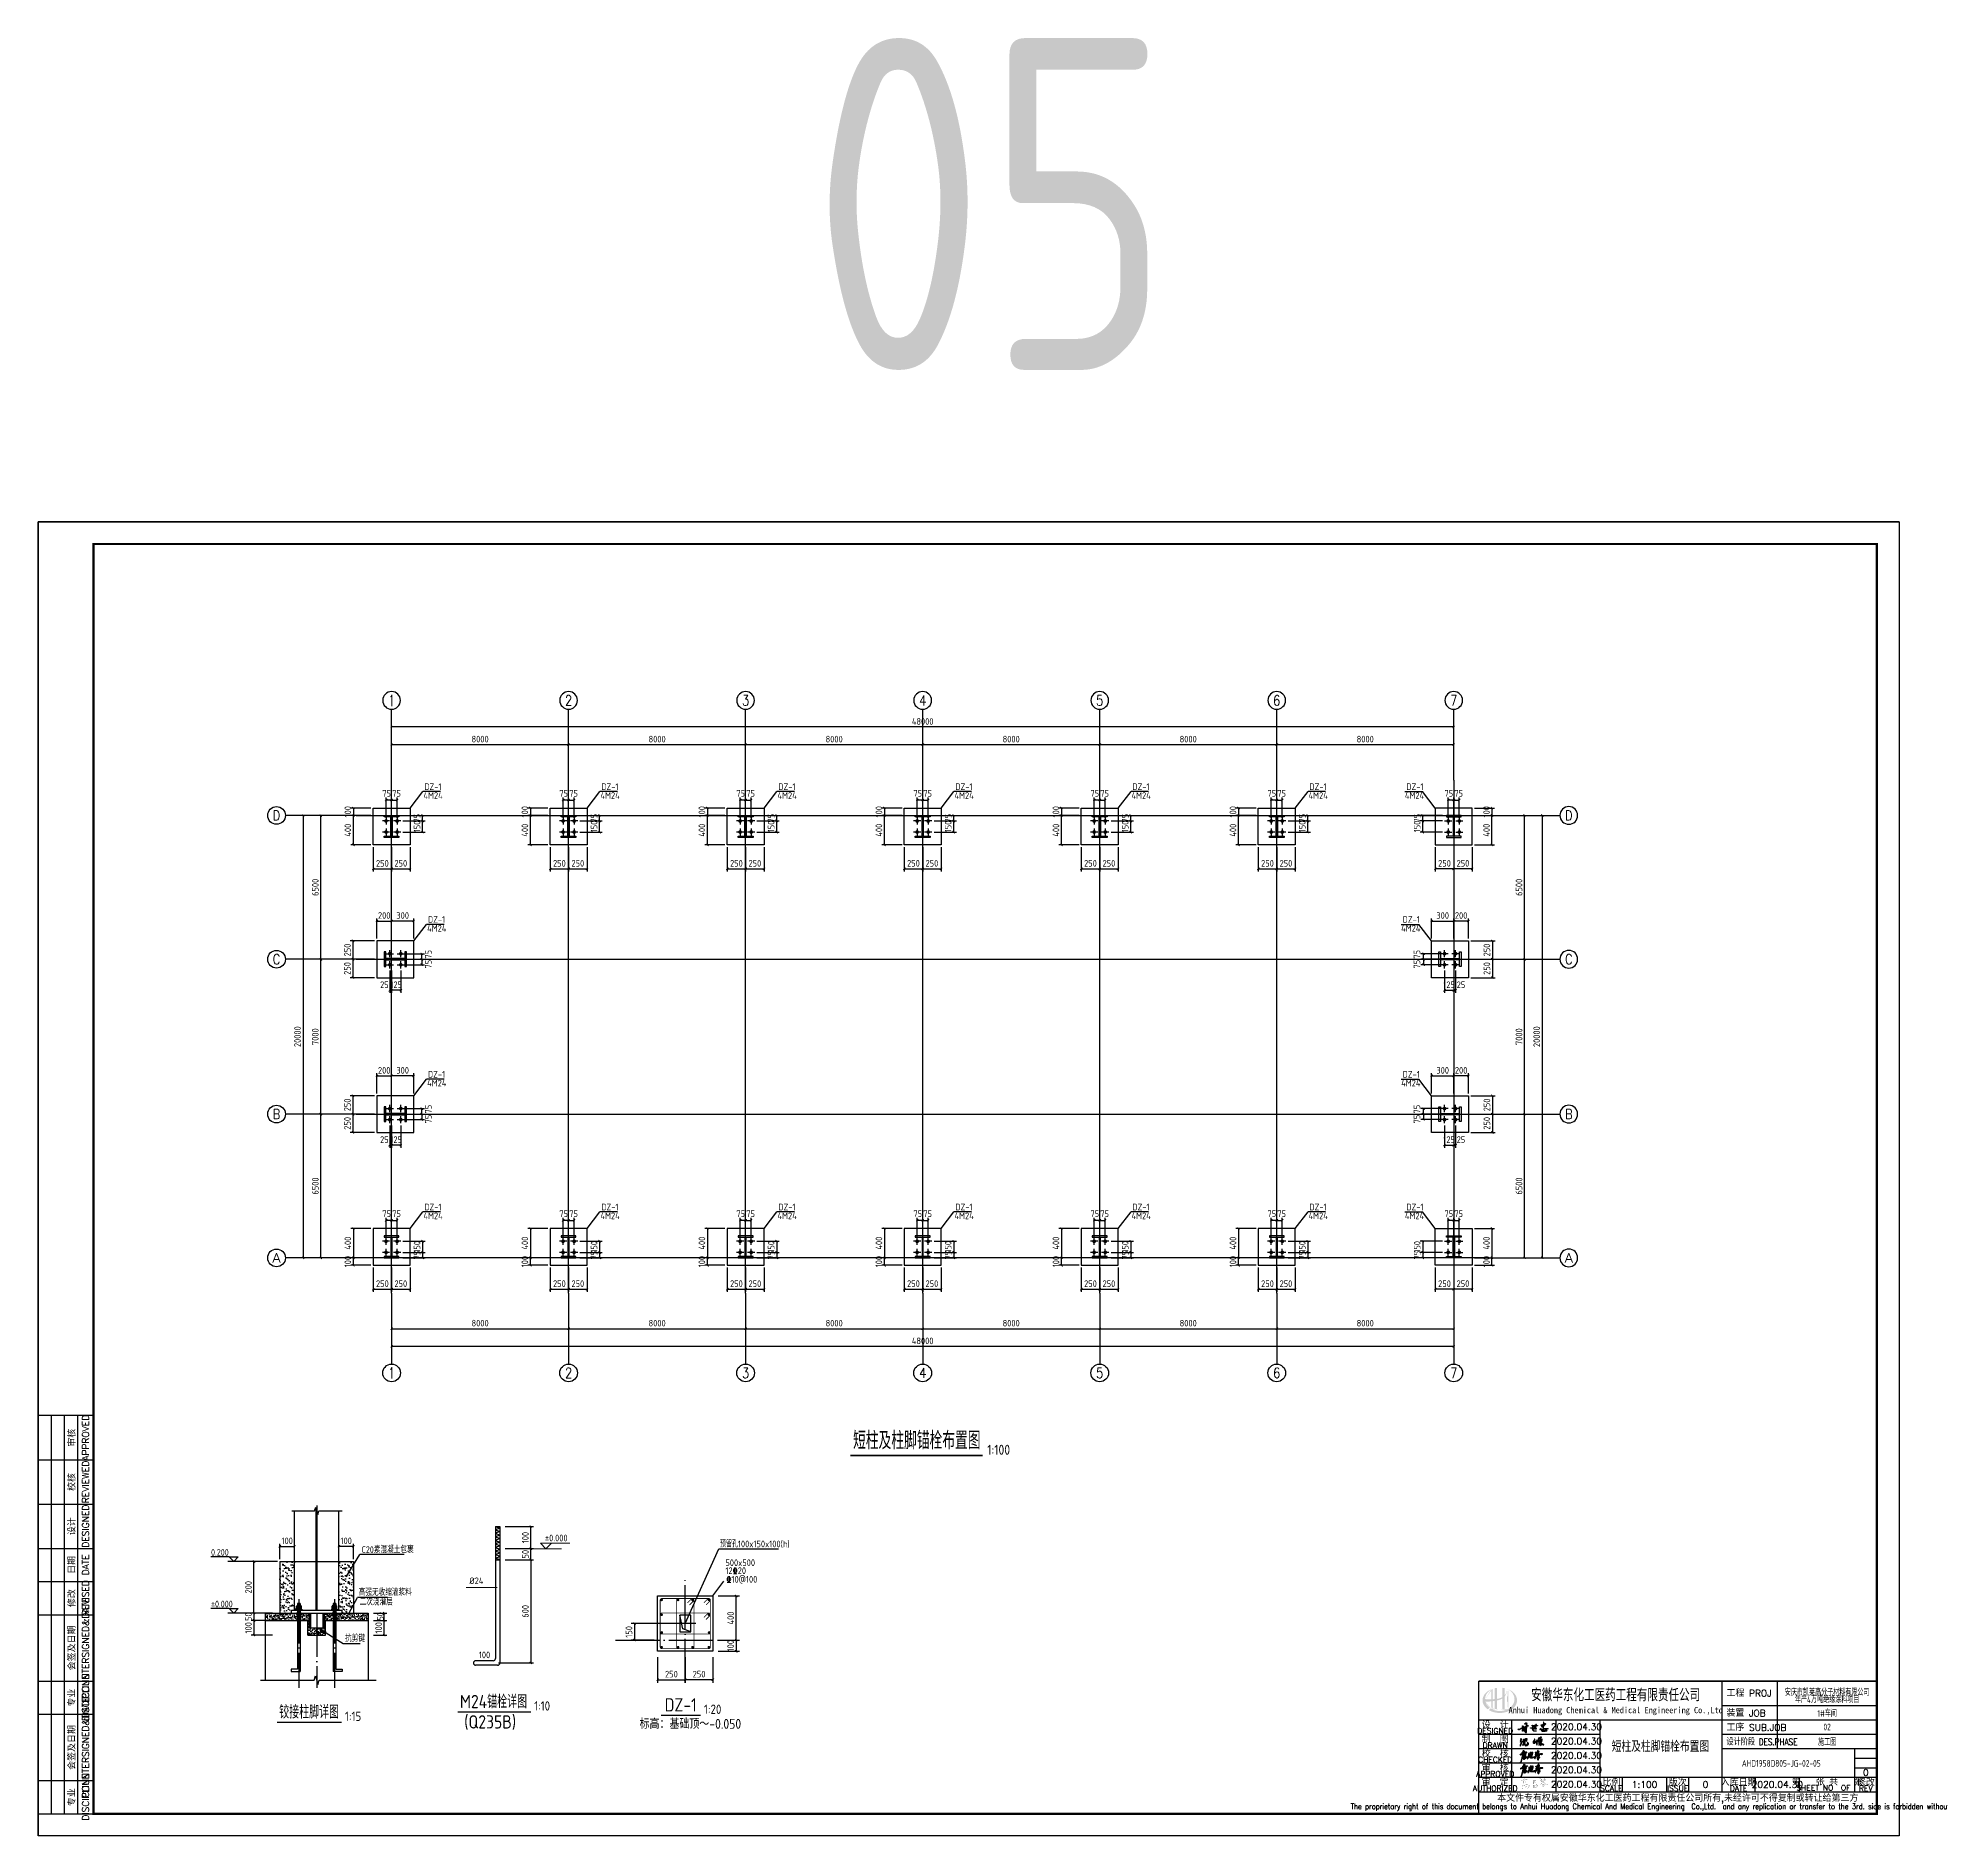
# Model space of a CAD drawing. Header units: millimetres. Extents: x 866561 to 877878, y 40199 to 44891.
# Drawn here: x 870301 to 871162, y 40199 to 41011 of the extents above; entities that cross this region are included whole.
import ezdxf
from ezdxf.enums import TextEntityAlignment as Align

# ---------------------------------------------------------------- set-up
doc = ezdxf.new("R2010")
doc.units = ezdxf.units.MM
doc.header["$LTSCALE"] = 1000
doc.header["$MEASUREMENT"] = 0
doc.linetypes.add('DOTE', pattern=[2.42, 2, -0.2, 0.02, -0.2])
for name, color, linetype in [('AXIS', 3, 'Continuous'), ('AXIS_TEXT', 7, 'Continuous'), ('COLUMN', 9, 'Continuous'), ('D1', 112, 'Continuous'), ('D2', 6, 'Continuous'), ('DIM', 7, 'Continuous'), ('DIM_SYMB', 3, 'Continuous'), ('DOTE', 1, 'DOTE'), ('HATCH', 8, 'Continuous'), ('M_Prof', 2, 'Continuous'), ('NUM', 7, 'Continuous'), ('OTHER', 2, 'Continuous'), ('Prof', 2, 'Continuous'), ('PUB_DIM', 3, 'Continuous'), ('PUB_TEXT', 7, 'Continuous'), ('图层4', 4, 'Continuous'), ('尺寸标注', 7, 'Continuous'), ('支撑', 6, 'Continuous'), ('柱', 2, 'Continuous'), ('柱平法箍筋', 24, 'Continuous'), ('柱平法纵筋', 7, 'Continuous'), ('柱集中标注', 2, 'Continuous'), ('标注', 7, 'Continuous'), ('梁', 4, 'Continuous'), ('梁集中标注', 2, 'Continuous'), ('檩条', 34, 'Continuous'), ('螺栓孔标注', 253, 'Continuous')]:
    doc.layers.add(name, color=color, linetype=linetype)
doc.layers.add('D3', color=62, linetype='Continuous', lineweight=9)
doc.styles.add('_TCH_AXIS', font='COMPLEX', dxfattribs={"bigfont": 'GBCBIG'})
doc.styles.add('COMPLEX', font='COMPLEX')
doc.styles.add('ECEC_TK', font='txt_l.shx', dxfattribs={"bigfont": 'hztxt_l.shx'})
doc.styles.add('ECEC_TQ', font='txt_l.shx', dxfattribs={"bigfont": 'hztxt_l.shx'})
doc.styles.add('ECEC_TQ_S', font='')
doc.styles.add('GBHZ', font='gbenor.shx', dxfattribs={"width": 0.9, "bigfont": 'gbcbig.shx'})
doc.styles.add('TS', font='tssdeng.shx', dxfattribs={"width": 0.8, "height": 2.5, "bigfont": 'tssdchn.shx'})
doc.styles.add('TSSD_REIN', font='tssdeng.shx', dxfattribs={"width": 0.7, "bigfont": 'tssdchn.shx'})
doc.styles.get('ECEC_TQ_S').set_extended_font_data('SimSun')
doc.dimstyles.new('Y10', dxfattribs={"dimscale": 0, "dimtxt": 3, "dimasz": 0.01, "dimexe": 1.2, "dimexo": 1, "dimgap": 1, "dimtad": 1, "dimdec": 0, "dimlfac": 10, "dimzin": 0, "dimdsep": 46, "dimtxsty": 'GBHZ', "dimblk1": 'DX', "dimblk2": 'DX', "dimsah": 1, "dimcen": 0.09, "dimdle": 1, "dimadec": 0, "dimazin": 0, "dimtfac": 1, "dimtdec": 0, "dimtix": 1, "dimtmove": 2, "dimatfit": 3, "dimldrblk": 'DX', "dimfxl": 0, "dimtolj": 1, "dimtzin": 0, "dimarcsym": 0})
doc.dimstyles.new('Y100', dxfattribs={"dimscale": 0, "dimtxt": 3, "dimasz": 0.01, "dimexe": 1.2, "dimexo": 2, "dimgap": 1, "dimtad": 1, "dimdec": 0, "dimlfac": 100, "dimzin": 0, "dimdsep": 46, "dimtxsty": 'GBHZ', "dimblk": 'DX', "dimcen": 0.09, "dimdle": 1, "dimclrd": 7, "dimclre": 7, "dimclrt": 7, "dimadec": 0, "dimazin": 0, "dimtfac": 1, "dimtdec": 0, "dimtix": 1, "dimtmove": 2, "dimatfit": 3, "dimldrblk": 'DX', "dimfxl": 0, "dimtolj": 1, "dimtzin": 0, "dimarcsym": 0})
doc.dimstyles.new('Y15', dxfattribs={"dimscale": 0, "dimtxt": 3, "dimasz": 0.01, "dimexe": 1.2, "dimexo": 1, "dimgap": 1, "dimtad": 1, "dimdec": 0, "dimlfac": 15, "dimzin": 0, "dimdsep": 46, "dimtxsty": 'GBHZ', "dimblk1": 'DX', "dimblk2": 'DX', "dimsah": 1, "dimcen": 0.09, "dimdle": 1, "dimadec": 0, "dimazin": 0, "dimtfac": 1, "dimtdec": 0, "dimtix": 1, "dimtmove": 2, "dimatfit": 3, "dimldrblk": 'DX', "dimfxl": 0, "dimtolj": 1, "dimtzin": 0, "dimarcsym": 0})
doc.dimstyles.new('Y20', dxfattribs={"dimscale": 0, "dimtxt": 3, "dimasz": 0.01, "dimexe": 1.5, "dimexo": 0.03, "dimgap": 1, "dimtad": 1, "dimdec": 0, "dimlfac": 20, "dimzin": 0, "dimdsep": 46, "dimtxsty": 'GBHZ', "dimblk1": 'DX', "dimblk2": 'DX', "dimsah": 1, "dimcen": 0.09, "dimdle": 1, "dimadec": 0, "dimazin": 0, "dimtfac": 1, "dimtdec": 0, "dimtix": 1, "dimtmove": 2, "dimatfit": 3, "dimldrblk": 'DX', "dimfxl": 0, "dimtolj": 1, "dimtzin": 0, "dimarcsym": 0})
doc.dimstyles.new('Y30', dxfattribs={"dimscale": 0, "dimtxt": 3, "dimasz": 0.01, "dimexe": 1.2, "dimexo": 1, "dimgap": 1, "dimtad": 1, "dimdec": 0, "dimlfac": 30, "dimzin": 0, "dimdsep": 46, "dimtxsty": 'GBHZ', "dimblk1": 'DX', "dimblk2": 'DX', "dimsah": 1, "dimcen": 0.09, "dimdle": 1, "dimadec": 0, "dimazin": 0, "dimtfac": 1, "dimtdec": 0, "dimtix": 1, "dimtmove": 2, "dimatfit": 3, "dimldrblk": 'DX', "dimfxl": 0, "dimtolj": 1, "dimtzin": 0, "dimarcsym": 0})
pattern_1 = [(37.5, (505302.9708, -183979.5081), (-0.041995572, 1.2845491793), [0, -1.0133333333, 0, -1.1333333333, 0, -1.0833333333]), (7.5, (505302.9708, -183979.508), (1.179851137, 1.88143071), [0, -0.5466666667, 0, -0.9133333333, 0, -0.35]), (327.5, (505302.1508, -183979.5081), (2.0760945745, 0.0037727024), [0, -0.3333333333, 0, -1.2, 0, -1.5666666667]), (317.5, (505302.1508, -183979.508), (2.004084403, 0.585117043), [0, -0.1666666667, 0, -0.7866666667, 0, -0.9])]
pattern_2 = [(37.5, (505302.9708, -183979.508), (-0.083991144, 2.569098359), [0, -2.026666667, 0, -2.266666667, 0, -2.166666667]), (7.5, (505302.9708, -183979.508), (2.359702274, 3.76286142), [0, -1.093333333, 0, -1.826666667, 0, -0.7]), (327.5, (505301.3308, -183979.508), (4.152189149, 0.007545405), [0, -0.666666667, 0, -2.4, 0, -3.133333333]), (317.5, (505301.3308, -183979.508), (4.008168806, 1.170234087), [0, -0.333333333, 0, -1.573333333, 0, -1.8])]

msp = doc.modelspace()

# ---------------------------------------------------------------- texts
at = {"style": 'ECEC_TK'}
for s, p in [('APPROVED', (870322.785, 40378.579)), ('审核', (870316.285, 40378.579)), ('校核', (870316.285, 40358.579)), ('REVIEWED', (870322.785, 40358.579)), ('DESIGNED', (870322.785, 40338.579)), ('设计', (870316.285, 40338.579)), ('日期', (870316.285, 40321.079)), ('DATE', (870322.785, 40321.079)), ('修改', (870316.285, 40306.079)), ('REVISED', (870322.785, 40306.079)), ('COUNTERSIGNED&DATE', (870322.785, 40283.579)), ('会签及日期', (870316.285, 40283.579)), ('DISCIPLINE', (870322.785, 40261.079)), ('专业', (870316.285, 40261.079)), ('COUNTERSIGNED&DATE', (870322.785, 40238.579)), ('会签及日期', (870316.285, 40238.579)), ('DISCIPLINE', (870322.785, 40216.079)), ('专业', (870316.285, 40216.079))]:
    msp.add_text(s, height=3, rotation=90, dxfattribs=at).set_placement(p, align=Align.MIDDLE)
at = {"ltscale": 2, "style": 'GBHZ'}
msp.add_text('1:100', height=4.5, rotation=0.204441, dxfattribs=at).set_placement((870730.231, 40370.872))
for s, style, width, p in [('%%P0.000', 'GBHZ', 0.9, (870530.364, 40331.752)), ('%%C24', 'GBHZ', 0.9, (870496.194, 40312.412)), ('100', 'GBHZ', 0.9, (870500.468, 40278.904)), ('设计阶段 DES.PHASE', 'ECEC_TQ', 0.8, (871064.285, 40239.579))]:
    msp.add_text(s, height=3, dxfattribs=dict(style=style, width=width)).set_placement(p)
for s, height, style, width, p in [('安徽华东化工医药工程有限责任公司', 5, 'ECEC_TQ_S', 0.7, (871014.234, 40262.579)), ('Anhui Huadong Chemical & Medical Engineering Co.,Ltd', 2.8, 'ECEC_TQ_S', 0.85, (871014.234, 40255.079)), ('The proprietary right of this document belongs to Anhui Huadong Chemical And Medical Engineering  Co.,Ltd.  and any replication or transfer to the 3rd. side is forbidden without its permission. ', 2.5, 'ECEC_TQ', 0.72, (871042.285, 40211.579))]:
    msp.add_text(s, height=height, dxfattribs=dict(style=style, width=width)).set_placement(p, align=Align.MIDDLE)
at = {"style": 'ECEC_TQ'}
for s, p in [('工程 PROJ', (871064.285, 40261.579)), ('装置 JOB', (871064.285, 40252.579)), ('工序 SUB.JOB', (871064.285, 40246.079))]:
    msp.add_text(s, height=3, dxfattribs=at).set_placement(p)
for s, height, p in [('设  计', 3, (870959.785, 40249.079)), ('DESIGNED', 2.5, (870959.785, 40246.079)), ('DRAWN', 2.5, (870959.785, 40239.579)), ('制  图', 3, (870959.785, 40242.579)), ('CHECKED', 2.5, (870959.785, 40233.079)), ('校  核', 3, (870959.785, 40236.079)), ('APPROVED', 2.5, (870959.785, 40226.579)), ('审  核', 3, (870959.785, 40229.579)), ('审  定', 3, (870959.785, 40223.079)), ('比例', 3, (871012.285, 40223.079)), ('版次', 3, (871042.285, 40223.079)), ('入库日期', 3, (871069.785, 40223.079)), ('第   张 共   张', 3, (871109.785, 40223.329)), ('修改', 3, (871127.285, 40223.079)), ('AUTHORIZED', 2.5, (870959.785, 40220.079)), ('本文件专有权属安徽华东化工医药工程有限责任公司所有,未经许可不得复制或转让给第三方', 3, (871042.285, 40215.579)), ('SCALE', 2.5, (871012.285, 40220.079)), ('ISSUE', 2.5, (871042.285, 40220.079)), ('DATE', 2.5, (871069.785, 40220.079)), ('SHEET NO  OF  ', 2.5, (871109.785, 40220.329)), ('REV', 2.5, (871127.285, 40220.079))]:
    msp.add_text(s, height=height, dxfattribs=at).set_placement(p, align=Align.MIDDLE)
for tag, text, p in [('2020.04.30', ' ', (870996.529, 40247.907)), ('2020.04.30', ' ', (870996.529, 40241.407)), ('2020.04.30', ' ', (870996.529, 40234.907)), ('2020.04.30', ' ', (870996.529, 40228.407)), ('2020.04.30', ' ', (870996.529, 40221.907)), ('1:100', '1:100', (871027.285, 40221.829)), ('0', '0', (871054.785, 40221.829)), ('2020.04.30', ' ', (871087.285, 40221.829)), ('0', '0', (871127.285, 40227.246))]:
    msp.add_attdef(tag, text=text, height=3, dxfattribs=at).set_placement(p, align=Align.MIDDLE)
at = {"layer": 'AXIS', "style": 'TSSD_REIN', "width": 0.7}
for s, p in [('安庆市凯莱高分子材料有限公司', (871109.785, 40263.855)), ('年产4万吨绝缘涂料项目', (871109.785, 40260.624)), ('1#车间', (871109.785, 40254.329)), ('02', (871109.785, 40247.829)), ('施工图', (871109.785, 40241.329)), ('AHD1958D805-JG-02-05', (871089.062, 40231.372))]:
    msp.add_text(s, height=3, dxfattribs=at).set_placement(p, align=Align.MIDDLE)
at = {"layer": 'NUM', "style": 'GBHZ'}
msp.add_text('短柱及柱脚锚栓布置图', height=8, dxfattribs=at).set_placement((870669.597, 40373.34))
at = {"layer": 'PUB_TEXT', "style": 'GBHZ'}
for s, height, p in [('铰接柱脚详图', 6, (870410.272, 40251.631)), ('M24锚栓详图', 6, (870491.934, 40256.331)), ('1:10', 4.2, (870525.479, 40255.249)), ('DZ-1', 6, (870584.45, 40254.826)), ('1:20', 4.2, (870602.224, 40253.744)), ('1:15', 4.2, (870439.977, 40250.549)), ('(Q235B)', 6, (870493.867, 40247.128)), ('标高：基础顶～-0.050', 4.5, (870573.112, 40246.99))]:
    msp.add_text(s, height=height, dxfattribs=at).set_placement(p)
at = {"layer": 'PUB_TEXT', "style": 'TS', "width": 0.8}
msp.add_text('短柱及柱脚锚栓布置图', height=5, dxfattribs=at).set_placement((871034.45, 40239.312), align=Align.MIDDLE)
at = {"layer": '柱集中标注', "style": 'GBHZ', "width": 0.9}
for s, p in [('4M24', (870475.443, 40667.364)), ('DZ-1', (870475.784, 40671.335)), ('4M24', (870555.443, 40667.364)), ('DZ-1', (870555.784, 40671.335)), ('4M24', (870635.443, 40667.364)), ('DZ-1', (870635.784, 40671.335)), ('4M24', (870715.443, 40667.364)), ('DZ-1', (870715.784, 40671.335)), ('4M24', (870795.443, 40667.364)), ('DZ-1', (870795.784, 40671.335)), ('4M24', (870875.443, 40667.364)), ('DZ-1', (870875.784, 40671.335)), ('4M24', (870918.969, 40667.364)), ('DZ-1', (870919.589, 40671.335)), ('4M24', (870477.11, 40607.364)), ('DZ-1', (870477.451, 40611.335)), ('4M24', (870917.303, 40607.364)), ('DZ-1', (870917.922, 40611.335)), ('DZ-1', (870477.451, 40541.335)), ('DZ-1', (870917.922, 40541.335)), ('4M24', (870477.11, 40537.364)), ('4M24', (870917.303, 40537.364)), ('DZ-1', (870475.784, 40481.335)), ('DZ-1', (870555.784, 40481.335)), ('DZ-1', (870635.784, 40481.335)), ('DZ-1', (870715.784, 40481.335)), ('DZ-1', (870795.784, 40481.335)), ('DZ-1', (870875.784, 40481.335)), ('DZ-1', (870919.589, 40481.335)), ('4M24', (870475.443, 40477.364)), ('4M24', (870555.443, 40477.364)), ('4M24', (870635.443, 40477.364)), ('4M24', (870715.443, 40477.364)), ('4M24', (870795.443, 40477.364)), ('4M24', (870875.443, 40477.364)), ('4M24', (870918.969, 40477.364)), ('预留孔100x150x100(h)', (870609.452, 40329.065)), ('12%%13220', (870611.894, 40316.986)), ('500x500', (870611.894, 40320.586)), ('%%13210@100', (870612.341, 40313.063))]:
    msp.add_text(s, height=3, dxfattribs=at).set_placement(p)
at = {"layer": '梁集中标注', "style": 'GBHZ', "width": 0.9}
msp.add_text('05', height=150, dxfattribs=at).set_placement((870650.767, 40861.253))
at = {"layer": '螺栓孔标注', "style": 'GBHZ'}
for s, p in [('0.200', (870379.445, 40325.248)), ('C20素混凝土包裹', (870447.516, 40326.482)), ('高强无收缩灌浆料', (870446.183, 40307.158)), ('%%P0.000', (870379.445, 40301.899)), ('二次浇灌层', (870446.6, 40302.812)), ('抗剪键', (870440.021, 40286.373, 6))]:
    msp.add_text(s, height=3, dxfattribs=at).set_placement(p)

# ---------------------------------------------------------------- blocks, each defined once
blk = doc.blocks.new('DX')
at = {"color": 0, "linetype": 'ByBlock', "const_width": 40}
blk.add_lwpolyline([(-54, -51), (46, 49)], dxfattribs=at)
blk = doc.blocks.new('*D40')
at = {"layer": 'Defpoints', "color": 0, "linetype": 'ByBlock', "transparency": 16777216}
for p in [(870451.82, 40295.99), (870457.72, 40295.99), (870451.82, 40289.33)]:
    blk.add_point(p, dxfattribs=at)
at = {"layer": 'dim', "color": 0, "linetype": 'ByBlock', "lineweight": -2, "transparency": 16777216}
for p, q in [((870452.82, 40295.99), (870458.92, 40295.99)), ((870457.72, 40289.34), (870457.72, 40295.98)), ((870452.82, 40289.33), (870458.92, 40289.33))]:
    blk.add_line(p, q, dxfattribs=at)
at = {"layer": 'dim', "color": 0, "linetype": 'ByBlock', "lineweight": -2, "transparency": 16777216, "xscale": 0.01, "yscale": 0.01, "zscale": 0.01}
for p, rotation in [((870457.72, 40295.99), 90), ((870457.72, 40289.33), 270)]:
    blk.add_blockref('DX', p, dxfattribs=dict(at, rotation=rotation))
at = {"layer": 'dim', "color": 0, "linetype": 'ByBlock', "transparency": 16777216, "insert": (870455.22, 40292.66), "char_height": 3, "attachment_point": 5, "rotation": 90, "style": 'GBHZ'}
blk.add_mtext('\\A1;100', dxfattribs=at)
blk = doc.blocks.new('*D41')
at = {"layer": 'Defpoints', "color": 0, "linetype": 'ByBlock', "transparency": 16777216}
for p in [(870451.82, 40299.33), (870451.82, 40295.99), (870457.72, 40299.33)]:
    blk.add_point(p, dxfattribs=at)
at = {"layer": 'dim', "color": 0, "linetype": 'ByBlock', "lineweight": -2, "transparency": 16777216}
for p, q in [((870452.82, 40299.33), (870458.92, 40299.33)), ((870452.82, 40295.99), (870458.92, 40295.99)), ((870457.72, 40296), (870457.72, 40299.32))]:
    blk.add_line(p, q, dxfattribs=at)
at = {"layer": 'dim', "color": 0, "linetype": 'ByBlock', "lineweight": -2, "transparency": 16777216, "xscale": 0.01, "yscale": 0.01, "zscale": 0.01}
for p, rotation in [((870457.72, 40295.99), 270), ((870457.72, 40299.33), 90)]:
    blk.add_blockref('DX', p, dxfattribs=dict(at, rotation=rotation))
at = {"layer": 'dim', "color": 0, "linetype": 'ByBlock', "transparency": 16777216, "insert": (870455.93, 40297.85), "char_height": 3, "attachment_point": 5, "rotation": 90, "style": 'GBHZ'}
blk.add_mtext('\\A1;50', dxfattribs=at)
blk = doc.blocks.new('*D42')
at = {"layer": 'Defpoints', "color": 0, "linetype": 'ByBlock', "transparency": 16777216}
for p in [(870581.26, 40279.39), (870593.76, 40279.39), (870593.76, 40269.21)]:
    blk.add_point(p, dxfattribs=at)
at = {"layer": 'dim', "color": 0, "linetype": 'ByBlock', "lineweight": -2, "transparency": 16777216}
for p, q in [((870581.26, 40279.36), (870581.26, 40267.71)), ((870593.76, 40279.36), (870593.76, 40267.71)), ((870581.27, 40269.21), (870593.75, 40269.21))]:
    blk.add_line(p, q, dxfattribs=at)
at = {"layer": 'dim', "color": 0, "linetype": 'ByBlock', "lineweight": -2, "transparency": 16777216, "xscale": 0.01, "yscale": 0.01, "zscale": 0.01, "rotation": 180}
blk.add_blockref('DX', (870581.26, 40269.21), dxfattribs=at)
at = {"layer": 'dim', "color": 0, "linetype": 'ByBlock', "lineweight": -2, "transparency": 16777216, "xscale": 0.01, "yscale": 0.01, "zscale": 0.01}
blk.add_blockref('DX', (870593.76, 40269.21), dxfattribs=at)
at = {"layer": 'dim', "color": 0, "linetype": 'ByBlock', "transparency": 16777216, "insert": (870587.51, 40271.71), "char_height": 3, "attachment_point": 5, "style": 'GBHZ'}
blk.add_mtext('\\A1;250', dxfattribs=at)
blk = doc.blocks.new('*D43')
at = {"layer": 'Defpoints', "color": 0, "linetype": 'ByBlock', "transparency": 16777216}
for p in [(870608.65, 40307.07), (870616.76, 40307.07), (870608.65, 40287.07)]:
    blk.add_point(p, dxfattribs=at)
at = {"layer": 'dim', "color": 0, "linetype": 'ByBlock', "lineweight": -2, "transparency": 16777216}
for p, q in [((870608.68, 40307.07), (870618.26, 40307.07)), ((870616.76, 40287.08), (870616.76, 40307.06)), ((870608.68, 40287.07), (870618.26, 40287.07))]:
    blk.add_line(p, q, dxfattribs=at)
at = {"layer": 'dim', "color": 0, "linetype": 'ByBlock', "lineweight": -2, "transparency": 16777216, "xscale": 0.01, "yscale": 0.01, "zscale": 0.01}
for p, rotation in [((870616.76, 40307.07), 90), ((870616.76, 40287.07), 270)]:
    blk.add_blockref('DX', p, dxfattribs=dict(at, rotation=rotation))
at = {"layer": 'dim', "color": 0, "linetype": 'ByBlock', "transparency": 16777216, "insert": (870614.26, 40297.07), "char_height": 3, "attachment_point": 5, "rotation": 90, "style": 'GBHZ'}
blk.add_mtext('\\A1;400', dxfattribs=at)
blk = doc.blocks.new('*D44')
at = {"layer": 'Defpoints', "color": 0, "linetype": 'ByBlock', "transparency": 16777216}
for p in [(870608.65, 40287.07), (870608.65, 40282.07), (870616.76, 40282.07)]:
    blk.add_point(p, dxfattribs=at)
at = {"layer": 'dim', "color": 0, "linetype": 'ByBlock', "lineweight": -2, "transparency": 16777216}
for p, q in [((870608.68, 40287.07), (870618.26, 40287.07)), ((870616.76, 40287.08), (870616.76, 40287.09)), ((870616.76, 40287.07), (870616.76, 40282.07)), ((870608.68, 40282.07), (870618.26, 40282.07)), ((870616.76, 40282.06), (870616.76, 40282.05))]:
    blk.add_line(p, q, dxfattribs=at)
at = {"layer": 'dim', "color": 0, "linetype": 'ByBlock', "lineweight": -2, "transparency": 16777216, "xscale": 0.01, "yscale": 0.01, "zscale": 0.01}
for p, rotation in [((870616.76, 40287.07), 270), ((870616.76, 40282.07), 90)]:
    blk.add_blockref('DX', p, dxfattribs=dict(at, rotation=rotation))
at = {"layer": 'dim', "color": 0, "linetype": 'ByBlock', "transparency": 16777216, "insert": (870614.26, 40284.57), "char_height": 3, "attachment_point": 5, "rotation": 90, "style": 'GBHZ'}
blk.add_mtext('\\A1;100', dxfattribs=at)
blk = doc.blocks.new('*D45')
at = {"layer": 'Defpoints', "color": 0, "linetype": 'ByBlock', "transparency": 16777216}
for p in [(870593.76, 40279.39), (870606.26, 40279.39), (870593.76, 40269.21)]:
    blk.add_point(p, dxfattribs=at)
at = {"layer": 'dim', "color": 0, "linetype": 'ByBlock', "lineweight": -2, "transparency": 16777216}
for p, q in [((870593.76, 40279.36), (870593.76, 40267.71)), ((870606.26, 40279.36), (870606.26, 40267.71)), ((870606.25, 40269.21), (870593.77, 40269.21))]:
    blk.add_line(p, q, dxfattribs=at)
at = {"layer": 'dim', "color": 0, "linetype": 'ByBlock', "lineweight": -2, "transparency": 16777216, "xscale": 0.01, "yscale": 0.01, "zscale": 0.01, "rotation": 180}
blk.add_blockref('DX', (870593.76, 40269.21), dxfattribs=at)
at = {"layer": 'dim', "color": 0, "linetype": 'ByBlock', "lineweight": -2, "transparency": 16777216, "xscale": 0.01, "yscale": 0.01, "zscale": 0.01}
blk.add_blockref('DX', (870606.26, 40269.21), dxfattribs=at)
at = {"layer": 'dim', "color": 0, "linetype": 'ByBlock', "transparency": 16777216, "insert": (870600.01, 40271.71), "char_height": 3, "attachment_point": 5, "style": 'GBHZ'}
blk.add_mtext('\\A1;250', dxfattribs=at)
blk = doc.blocks.new('*D46')
at = {"layer": 'Defpoints', "color": 0, "linetype": 'ByBlock', "transparency": 16777216}
for p in [(870579.77, 40294.57), (870570.81, 40287.07), (870579.77, 40287.07)]:
    blk.add_point(p, dxfattribs=at)
at = {"layer": 'dim', "color": 0, "linetype": 'ByBlock', "lineweight": -2, "transparency": 16777216}
for p, q in [((870579.74, 40294.57), (870569.31, 40294.57)), ((870570.81, 40294.56), (870570.81, 40287.08)), ((870579.74, 40287.07), (870569.31, 40287.07))]:
    blk.add_line(p, q, dxfattribs=at)
at = {"layer": 'dim', "color": 0, "linetype": 'ByBlock', "lineweight": -2, "transparency": 16777216, "xscale": 0.01, "yscale": 0.01, "zscale": 0.01}
for p, rotation in [((870570.81, 40294.57), 90), ((870570.81, 40287.07), 270)]:
    blk.add_blockref('DX', p, dxfattribs=dict(at, rotation=rotation))
at = {"layer": 'dim', "color": 0, "linetype": 'ByBlock', "transparency": 16777216, "insert": (870568.31, 40290.82), "char_height": 3, "attachment_point": 5, "rotation": 90, "style": 'GBHZ'}
blk.add_mtext('\\A1;150', dxfattribs=at)
blk = doc.blocks.new('*D47')
at = {"layer": 'Defpoints', "color": 0, "linetype": 'ByBlock', "transparency": 16777216}
for p in [(870398.85, 40295.99), (870408.25, 40299.33), (870408.25, 40295.99)]:
    blk.add_point(p, dxfattribs=at)
at = {"layer": 'dim', "color": 0, "linetype": 'ByBlock', "lineweight": -2, "transparency": 16777216}
for p, q in [((870407.25, 40299.33), (870397.65, 40299.33)), ((870407.25, 40295.99), (870397.65, 40295.99)), ((870398.85, 40299.34), (870398.85, 40299.35)), ((870398.85, 40299.33), (870398.85, 40295.99)), ((870398.85, 40295.98), (870398.85, 40295.97))]:
    blk.add_line(p, q, dxfattribs=at)
at = {"layer": 'dim', "color": 0, "linetype": 'ByBlock', "lineweight": -2, "transparency": 16777216, "xscale": 0.01, "yscale": 0.01, "zscale": 0.01}
for p, rotation in [((870398.85, 40299.33), 270), ((870398.85, 40295.99), 90)]:
    blk.add_blockref('DX', p, dxfattribs=dict(at, rotation=rotation))
at = {"layer": 'dim', "color": 0, "linetype": 'ByBlock', "transparency": 16777216, "insert": (870396.35, 40297.66), "char_height": 3, "attachment_point": 5, "rotation": 90, "style": 'GBHZ'}
blk.add_mtext('\\A1;50', dxfattribs=at)
blk = doc.blocks.new('*D48')
at = {"layer": 'Defpoints', "color": 0, "linetype": 'ByBlock', "transparency": 16777216}
for p in [(870408.25, 40295.99), (870398.85, 40289.33), (870408.25, 40289.33)]:
    blk.add_point(p, dxfattribs=at)
at = {"layer": 'dim', "color": 0, "linetype": 'ByBlock', "lineweight": -2, "transparency": 16777216}
for p, q in [((870407.25, 40295.99), (870397.65, 40295.99)), ((870398.85, 40295.98), (870398.85, 40289.34)), ((870407.25, 40289.33), (870397.65, 40289.33))]:
    blk.add_line(p, q, dxfattribs=at)
at = {"layer": 'dim', "color": 0, "linetype": 'ByBlock', "lineweight": -2, "transparency": 16777216, "xscale": 0.01, "yscale": 0.01, "zscale": 0.01}
for p, rotation in [((870398.85, 40295.99), 90), ((870398.85, 40289.33), 270)]:
    blk.add_blockref('DX', p, dxfattribs=dict(at, rotation=rotation))
at = {"layer": 'dim', "color": 0, "linetype": 'ByBlock', "transparency": 16777216, "insert": (870396.35, 40292.66), "char_height": 3, "attachment_point": 5, "rotation": 90, "style": 'GBHZ'}
blk.add_mtext('\\A1;100', dxfattribs=at)
blk = doc.blocks.new('*D49')
at = {"layer": 'Defpoints', "color": 0, "linetype": 'ByBlock', "transparency": 16777216}
for p in [(870417.19, 40329.47), (870410.52, 40322.68), (870417.19, 40323.21)]:
    blk.add_point(p, dxfattribs=at)
at = {"layer": 'dim', "color": 0, "linetype": 'ByBlock', "lineweight": -2, "transparency": 16777216}
for p, q in [((870410.52, 40323.68), (870410.52, 40330.67)), ((870410.53, 40329.47), (870417.18, 40329.47)), ((870417.19, 40324.21), (870417.19, 40330.67))]:
    blk.add_line(p, q, dxfattribs=at)
at = {"layer": 'dim', "color": 0, "linetype": 'ByBlock', "lineweight": -2, "transparency": 16777216, "xscale": 0.01, "yscale": 0.01, "zscale": 0.01, "rotation": 180}
blk.add_blockref('DX', (870410.52, 40329.47), dxfattribs=at)
at = {"layer": 'dim', "color": 0, "linetype": 'ByBlock', "lineweight": -2, "transparency": 16777216, "xscale": 0.01, "yscale": 0.01, "zscale": 0.01}
blk.add_blockref('DX', (870417.19, 40329.47), dxfattribs=at)
at = {"layer": 'dim', "color": 0, "linetype": 'ByBlock', "transparency": 16777216, "insert": (870413.86, 40331.97), "char_height": 3, "attachment_point": 5, "style": 'GBHZ'}
blk.add_mtext('\\A1;100', dxfattribs=at)
blk = doc.blocks.new('*D50')
at = {"layer": 'Defpoints', "color": 0, "linetype": 'ByBlock', "transparency": 16777216}
for p in [(870398.85, 40322.68), (870410.52, 40322.68), (870408.25, 40299.33)]:
    blk.add_point(p, dxfattribs=at)
at = {"layer": 'dim', "color": 0, "linetype": 'ByBlock', "lineweight": -2, "transparency": 16777216}
for p, q in [((870409.52, 40322.68), (870397.65, 40322.68)), ((870398.85, 40299.34), (870398.85, 40322.67)), ((870407.25, 40299.33), (870397.65, 40299.33))]:
    blk.add_line(p, q, dxfattribs=at)
at = {"layer": 'dim', "color": 0, "linetype": 'ByBlock', "lineweight": -2, "transparency": 16777216, "xscale": 0.01, "yscale": 0.01, "zscale": 0.01}
for p, rotation in [((870398.85, 40322.68), 90), ((870398.85, 40299.33), 270)]:
    blk.add_blockref('DX', p, dxfattribs=dict(at, rotation=rotation))
at = {"layer": 'dim', "color": 0, "linetype": 'ByBlock', "transparency": 16777216, "insert": (870396.35, 40311), "char_height": 3, "attachment_point": 5, "rotation": 90, "style": 'GBHZ'}
blk.add_mtext('\\A1;200', dxfattribs=at)
blk = doc.blocks.new('*D51')
at = {"layer": 'Defpoints', "color": 0, "linetype": 'ByBlock', "transparency": 16777216}
for p in [(870437.19, 40329.47), (870437.19, 40323.21), (870443.86, 40322.68)]:
    blk.add_point(p, dxfattribs=at)
at = {"layer": 'dim', "color": 0, "linetype": 'ByBlock', "lineweight": -2, "transparency": 16777216}
for p, q in [((870437.19, 40324.21), (870437.19, 40330.67)), ((870443.85, 40329.47), (870437.2, 40329.47)), ((870443.86, 40323.68), (870443.86, 40330.67))]:
    blk.add_line(p, q, dxfattribs=at)
at = {"layer": 'dim', "color": 0, "linetype": 'ByBlock', "lineweight": -2, "transparency": 16777216, "xscale": 0.01, "yscale": 0.01, "zscale": 0.01, "rotation": 180}
blk.add_blockref('DX', (870437.19, 40329.47), dxfattribs=at)
at = {"layer": 'dim', "color": 0, "linetype": 'ByBlock', "lineweight": -2, "transparency": 16777216, "xscale": 0.01, "yscale": 0.01, "zscale": 0.01}
blk.add_blockref('DX', (870443.86, 40329.47), dxfattribs=at)
at = {"layer": 'dim', "color": 0, "linetype": 'ByBlock', "transparency": 16777216, "insert": (870440.52, 40331.97), "char_height": 3, "attachment_point": 5, "style": 'GBHZ'}
blk.add_mtext('\\A1;100', dxfattribs=at)
blk = doc.blocks.new('*D37')
at = {"layer": 'Defpoints', "color": 0, "transparency": 16777216}
for p in [(870511.37, 40323.43), (870508.39, 40276.76), (870523.98, 40276.76)]:
    blk.add_point(p, dxfattribs=at)
at = {"layer": 'dim', "color": 0, "lineweight": -2, "transparency": 16777216}
for p, q in [((870512.37, 40323.43), (870525.18, 40323.43)), ((870523.98, 40323.42), (870523.98, 40276.77)), ((870509.39, 40276.76), (870525.18, 40276.76))]:
    blk.add_line(p, q, dxfattribs=at)
at = {"layer": 'dim', "color": 0, "lineweight": -2, "transparency": 16777216, "xscale": 0.01, "yscale": 0.01, "zscale": 0.01}
for p, rotation in [((870523.98, 40323.43), 90), ((870523.98, 40276.76), 270)]:
    blk.add_blockref('DX', p, dxfattribs=dict(at, rotation=rotation))
at = {"layer": 'dim', "color": 0, "transparency": 16777216, "insert": (870521.48, 40300.1), "char_height": 3, "attachment_point": 5, "rotation": 90, "style": 'GBHZ'}
blk.add_mtext('\\A1;600', dxfattribs=at)
blk = doc.blocks.new('*D38')
at = {"layer": 'Defpoints', "color": 0, "linetype": 'ByBlock', "transparency": 16777216}
for p in [(870511.37, 40328.43), (870523.98, 40328.43), (870511.37, 40323.43)]:
    blk.add_point(p, dxfattribs=at)
at = {"layer": 'dim', "color": 0, "linetype": 'ByBlock', "lineweight": -2, "transparency": 16777216}
for p, q in [((870512.37, 40328.43), (870525.18, 40328.43)), ((870523.98, 40323.44), (870523.98, 40328.42)), ((870512.37, 40323.43), (870525.18, 40323.43))]:
    blk.add_line(p, q, dxfattribs=at)
at = {"layer": 'dim', "color": 0, "linetype": 'ByBlock', "lineweight": -2, "transparency": 16777216, "xscale": 0.01, "yscale": 0.01, "zscale": 0.01}
for p, rotation in [((870523.98, 40328.43), 90), ((870523.98, 40323.43), 270)]:
    blk.add_blockref('DX', p, dxfattribs=dict(at, rotation=rotation))
at = {"layer": 'dim', "color": 0, "linetype": 'ByBlock', "transparency": 16777216, "insert": (870521.48, 40325.93), "char_height": 3, "attachment_point": 5, "rotation": 90, "style": 'GBHZ'}
blk.add_mtext('\\A1;50', dxfattribs=at)
blk = doc.blocks.new('*D39')
at = {"layer": 'Defpoints', "color": 0, "linetype": 'ByBlock', "transparency": 16777216}
for p in [(870511.37, 40338.46), (870523.98, 40338.46), (870511.37, 40328.43)]:
    blk.add_point(p, dxfattribs=at)
at = {"layer": 'dim', "color": 0, "linetype": 'ByBlock', "lineweight": -2, "transparency": 16777216}
for p, q in [((870512.37, 40338.46), (870525.18, 40338.46)), ((870523.98, 40328.44), (870523.98, 40338.45)), ((870512.37, 40328.43), (870525.18, 40328.43))]:
    blk.add_line(p, q, dxfattribs=at)
at = {"layer": 'dim', "color": 0, "linetype": 'ByBlock', "lineweight": -2, "transparency": 16777216, "xscale": 0.01, "yscale": 0.01, "zscale": 0.01}
for p, rotation in [((870523.98, 40338.46), 90), ((870523.98, 40328.43), 270)]:
    blk.add_blockref('DX', p, dxfattribs=dict(at, rotation=rotation))
at = {"layer": 'dim', "color": 0, "linetype": 'ByBlock', "transparency": 16777216, "insert": (870521.48, 40333.45), "char_height": 3, "attachment_point": 5, "rotation": 90, "style": 'GBHZ'}
blk.add_mtext('\\A1;100', dxfattribs=at)
blk = doc.blocks.new('A$C744C32FA')
at = {"const_width": 30}
for points in [[(-2326, 582), (-2064, 692), (-1816, 796), (-1490, 848), (-1270, 844)], [(-1936, 1093), (-1737, 1077), (-1648, 1041), (-1810, 905)], [(-1731, 663), (-1881, 583), (-1870, 98)], [(-1827, 396), (-1624, 407), (-1683, 178), (-1785, 172)], [(-164, 18), (-164, 609), (181, 609), (259, 574), (264, 359)], [(-164, 314), (-7, 353), (104, 403)], [(-134, 116), (-29, 188), (93, 237), (170, 221), (209, 331), (264, 359)], [(942, 898), (1107, 926), (1169, 977), (1294, 1000)], [(948, 580), (1073, 676), (1203, 739), (1357, 744), (1391, 773)], [(1507, 561), (1490, 391), (1400, 274), (1309, 157), (1214, 34), (1126, -80), (1076, -119)], [(1096, 313), (1232, 433), (1357, 563), (1402, 586)], [(1192, 881), (1164, 478), (1155, 349)], [(1369, -2), (1421, -24), (1477, -51)], [(1510, 451), (1603, 321), (1697, 211), (1854, 88), (1967, -1), (2044, -62), (2137, -96), (2323, -163), (2364, -162), (2404, -149), (2384, -156)], [(1530, 654), (1647, 720), (1785, 749), (1891, 785), (2007, 796)], [(1541, 978), (1734, 989), (1818, 1000), (1872, 989)], [(1603, 465), (1698, 528), (1794, 557), (1966, 568), (2003, 590)], [(1706, 987), (1698, 528)], [(-2108, -913), (-2158, -364), (-1863, -238), (-1491, -154), (-1069, -179), (-858, -255), (-909, -331), (-1198, -765)], [(-1677, -676), (-1677, -347)], [(-1677, -415), (-1452, -396), (-1441, -504), (-1677, -676)], [(-238, -177), (-238, -696)], [(-193, -327), (-59, -250), (154, -178), (450, -162), (558, -210), (534, -366), (450, -489), (346, -609)], [(-47, -485), (45, -414), (178, -350), (322, -338)], [(-3, -681), (142, -597), (326, -529), (398, -549)], [(1332, -239), (1431, -185), (1526, -163), (1671, -155), (1722, -174), (1703, -260), (1445, -564)]]:
    blk.add_lwpolyline(points, dxfattribs=at)
blk = doc.blocks.new('ZYC')
h = blk.add_hatch()
h.set_pattern_fill('ANSI31', color=256, scale=0.01, style=0)
h.paths.add_polyline_path([(0.191716, 0.193383), (0.190548, 0.202253), (0.193921, 0.209), (0.201718, 0.213388), (0.217472, 0.22272), (0.225169, 0.22774), (0.240061, 0.238394), (0.258667, 0.248519), (0.268004, 0.25352), (0.28674, 0.263401), (0.294628, 0.264902), (0.298717, 0.265243), (0.306745, 0.265068), (0.308789, 0.264548), (0.309735, 0.261709), (0.308412, 0.260067), (0.297475, 0.244701), (0.290436, 0.237662), (0.27507, 0.226725), (0.252355, 0.212968), (0.241647, 0.204333), (0.223391, 0.185047), (0.223622, 0.181464), (0.224421, 0.179466), (0.226725, 0.176712), (0.25062, 0.191577), (0.262092, 0.200013), (0.283406, 0.218389), (0.297409, 0.232393), (0.304411, 0.239395), (0.318415, 0.253398), (0.320906, 0.2583), (0.321641, 0.261237), (0.321749, 0.266735), (0.319516, 0.270611), (0.318508, 0.272625), (0.316748, 0.276738), (0.301969, 0.277631), (0.294072, 0.276555), (0.280072, 0.271736), (0.264068, 0.263734), (0.256066, 0.259733), (0.240061, 0.251731), (0.233868, 0.248283), (0.230965, 0.245742), (0.226725, 0.240061), (0.214987, 0.236586), (0.209117, 0.233284), (0.200051, 0.225058), (0.192716, 0.217722), (0.189048, 0.214055), (0.181713, 0.20672), (0.175712, 0.20672), (0.172711, 0.20672), (0.166709, 0.20672), (0.172241, 0.193666), (0.177845, 0.187261), (0.190049, 0.180046), (0.195383, 0.177379), (0.198051, 0.176045), (0.203385, 0.173378), (0.207386, 0.173378), (0.209387, 0.173378), (0.213388, 0.173378), (0.213388, 0.177379), (0.213388, 0.179379), (0.213388, 0.18338), (0.203895, 0.184399), (0.19865, 0.18682)], flags=17)
h.paths.add_polyline_path([(0.260067, 0.325083), (0.264264, 0.330433), (0.265218, 0.335201), (0.263401, 0.341754), (0.273403, 0.351757), (0.278405, 0.356758), (0.288407, 0.366761), (0.291736, 0.3701), (0.290871, 0.376157), (0.28674, 0.37843), (0.278712, 0.378605), (0.274623, 0.378265), (0.266735, 0.376763), (0.252423, 0.368751), (0.245056, 0.365067), (0.230059, 0.358425), (0.229248, 0.364334), (0.231514, 0.368865), (0.236727, 0.371762), (0.24131, 0.378456), (0.242225, 0.383948), (0.240061, 0.391767), (0.237394, 0.394434), (0.23606, 0.395768), (0.233393, 0.398435), (0.230812, 0.400649), (0.226589, 0.399804), (0.225058, 0.396768), (0.223796, 0.391416), (0.22476, 0.38756), (0.228392, 0.383431), (0.228282, 0.380033), (0.227931, 0.378275), (0.226725, 0.375096), (0.210128, 0.354559), (0.200583, 0.345014), (0.180046, 0.328417), (0.176798, 0.323736), (0.172234, 0.322025), (0.166709, 0.323416), (0.178469, 0.342442), (0.183551, 0.352606), (0.191716, 0.373429), (0.201873, 0.398707), (0.206875, 0.411378), (0.216722, 0.436778), (0.22205, 0.441004), (0.226849, 0.441964), (0.233393, 0.440113), (0.248453, 0.432139), (0.25582, 0.427786), (0.270069, 0.41844), (0.272101, 0.414456), (0.275664, 0.412674), (0.280072, 0.413439), (0.283545, 0.409176), (0.284465, 0.405498), (0.283406, 0.400102), (0.280739, 0.400102), (0.279405, 0.400102), (0.276738, 0.400102), (0.276738, 0.396101), (0.276738, 0.394101), (0.276738, 0.3901), (0.28136, 0.388617), (0.285266, 0.389733), (0.288407, 0.393434), (0.294513, 0.396574), (0.297302, 0.401595), (0.296743, 0.408438), (0.288829, 0.417849), (0.283914, 0.422062), (0.273403, 0.428443), (0.271371, 0.432428), (0.267808, 0.434209), (0.263401, 0.433444), (0.255242, 0.439075), (0.251443, 0.442528), (0.245063, 0.450115), (0.250169, 0.45385), (0.253741, 0.455041), (0.260067, 0.455117), (0.278071, 0.461118), (0.287073, 0.464119), (0.305078, 0.47012), (0.307079, 0.469454), (0.308079, 0.46912), (0.310079, 0.468453), (0.308047, 0.464468), (0.304484, 0.462687), (0.300077, 0.463452), (0.298029, 0.461617), (0.297467, 0.459366), (0.29841, 0.456784), (0.29992, 0.453737), (0.30418, 0.452885), (0.306745, 0.455117), (0.317554, 0.46467), (0.323777, 0.468819), (0.336753, 0.475122), (0.340537, 0.478163), (0.341693, 0.48221), (0.340087, 0.486791), (0.336555, 0.489096), (0.331527, 0.48742), (0.330085, 0.483457), (0.321138, 0.480474), (0.316169, 0.479764), (0.306745, 0.480123), (0.280007, 0.473028), (0.266668, 0.46936), (0.240061, 0.461785), (0.207415, 0.451644), (0.191305, 0.445603), (0.160041, 0.431777), (0.160041, 0.434445), (0.160041, 0.435778), (0.160041, 0.438446), (0.175951, 0.452059), (0.184342, 0.458436), (0.201718, 0.47012), (0.208786, 0.474159), (0.212013, 0.478769), (0.213388, 0.486791), (0.216455, 0.489686), (0.2192, 0.490602), (0.223391, 0.490125), (0.229399, 0.500791), (0.2324, 0.506125), (0.238394, 0.516799), (0.240292, 0.524601), (0.23989, 0.529424), (0.236727, 0.536804), (0.23122, 0.540793), (0.226675, 0.541702), (0.220056, 0.540138), (0.210721, 0.53547), (0.206053, 0.533136), (0.196717, 0.528469), (0.198138, 0.538459), (0.198805, 0.543461), (0.200051, 0.553475), (0.196461, 0.554633), (0.193383, 0.556809), (0.184756, 0.554008), (0.180368, 0.550816), (0.175045, 0.543472), (0.17106, 0.54144), (0.169278, 0.537877), (0.170044, 0.53347), (0.172586, 0.532424), (0.174961, 0.533017), (0.176712, 0.535137), (0.179281, 0.539518), (0.183438, 0.541299), (0.188382, 0.540138), (0.181593, 0.526145), (0.177529, 0.519371), (0.168376, 0.506796), (0.153706, 0.492126), (0.146371, 0.484791), (0.1317, 0.47012), (0.128502, 0.463222), (0.125929, 0.459914), (0.120031, 0.455117), (0.119718, 0.451241), (0.121465, 0.448329), (0.125032, 0.446781), (0.14237, 0.464119), (0.151039, 0.472788), (0.168376, 0.490125), (0.176855, 0.50538), (0.184361, 0.512491), (0.200051, 0.520133), (0.209619, 0.525556), (0.215731, 0.527084), (0.226725, 0.526802), (0.227399, 0.518581), (0.226187, 0.513733), (0.221723, 0.506796), (0.205052, 0.490125), (0.196717, 0.48179), (0.180046, 0.465119), (0.164681, 0.45382), (0.157012, 0.448152), (0.141703, 0.436778), (0.125543, 0.421827), (0.116221, 0.415266), (0.096691, 0.405104), (0.075353, 0.394434), (0.064683, 0.3891), (0.043344, 0.37843), (0.039561, 0.375389), (0.038404, 0.371342), (0.04001, 0.366761), (0.044025, 0.366183), (0.046402, 0.366579), (0.050013, 0.368428), (0.072366, 0.379063), (0.083391, 0.384742), (0.105027, 0.396768), (0.108068, 0.400552), (0.112115, 0.401708), (0.116697, 0.400102), (0.119301, 0.403486), (0.121159, 0.404972), (0.125032, 0.406771), (0.129622, 0.401536), (0.130984, 0.396997), (0.130033, 0.3901), (0.132416, 0.389778), (0.133821, 0.388841), (0.135035, 0.386766), (0.137361, 0.391613), (0.137763, 0.394832), (0.136702, 0.400102), (0.139084, 0.400424), (0.14049, 0.401361), (0.141703, 0.403437), (0.142311, 0.400158), (0.143727, 0.39827), (0.146704, 0.396768), (0.146704, 0.383431), (0.146704, 0.376763), (0.146704, 0.363426), (0.140696, 0.341072), (0.138346, 0.329655), (0.135035, 0.306745), (0.132367, 0.293408), (0.131034, 0.28674), (0.128366, 0.273403), (0.127033, 0.268069), (0.126366, 0.265401), (0.125032, 0.260067), (0.122365, 0.24673), (0.121031, 0.240061), (0.118364, 0.226725), (0.11356, 0.208243), (0.111552, 0.198873), (0.108361, 0.180046), (0.102725, 0.164542), (0.100682, 0.156368), (0.098359, 0.140036), (0.09169, 0.113362), (0.088356, 0.100026), (0.081688, 0.073352), (0.078954, 0.060999), (0.07691, 0.054867), (0.071685, 0.043344), (0.0677, 0.041312), (0.065919, 0.037749), (0.066684, 0.033342), (0.064309, 0.030053), (0.059994, 0.029334), (0.056681, 0.031675), (0.055039, 0.032998), (0.0522, 0.032051), (0.05168, 0.030008), (0.050619, 0.024737), (0.051021, 0.021518), (0.053347, 0.016671), (0.058015, 0.016671), (0.060349, 0.016671), (0.065017, 0.016671), (0.072748, 0.023017), (0.076093, 0.027477), (0.08002, 0.036676), (0.096852, 0.082021), (0.10329, 0.105741), (0.111695, 0.153373), (0.123489, 0.195437), (0.128188, 0.21692), (0.135035, 0.260067), (0.139151, 0.267954), (0.14028, 0.272845), (0.140036, 0.281739), (0.142036, 0.283739), (0.143037, 0.28474), (0.145037, 0.28674), (0.143542, 0.294629), (0.143202, 0.298717), (0.14337, 0.306745), (0.145753, 0.307067), (0.147158, 0.308004), (0.148371, 0.310079), (0.151852, 0.30332), (0.152939, 0.299332), (0.153373, 0.291741), (0.1596, 0.295381), (0.16241, 0.299597), (0.163375, 0.306745), (0.166043, 0.306745), (0.167376, 0.306745), (0.170044, 0.306745), (0.175842, 0.313591), (0.179298, 0.316701), (0.186714, 0.321749), (0.209947, 0.339025), (0.223075, 0.346279), (0.250064, 0.356758), (0.256309, 0.362147), (0.262023, 0.363575), (0.270069, 0.361759), (0.258066, 0.349756), (0.252065, 0.343755), (0.240061, 0.331752), (0.221278, 0.318573), (0.211941, 0.311904), (0.193383, 0.29841), (0.19135, 0.294425), (0.187788, 0.292643), (0.18338, 0.293408), (0.182047, 0.288074), (0.18138, 0.285406), (0.180046, 0.280072), (0.184714, 0.280072), (0.187048, 0.280072), (0.191716, 0.280072), (0.206195, 0.295761), (0.214909, 0.302731), (0.233393, 0.313414), (0.233393, 0.310079), (0.233393, 0.308412), (0.233393, 0.305078), (0.218728, 0.293893), (0.212196, 0.286272), (0.203385, 0.270069), (0.200631, 0.267765), (0.198634, 0.266966), (0.19505, 0.266735), (0.189666, 0.263481), (0.18728, 0.259664), (0.186714, 0.253398), (0.189781, 0.250503), (0.192527, 0.249588), (0.196717, 0.250064), (0.210088, 0.262029), (0.216756, 0.268031), (0.230059, 0.280072), (0.233393, 0.280072), (0.233393, 0.283406), (0.241741, 0.284611), (0.245996, 0.286029), (0.253398, 0.290074), (0.253398, 0.288741), (0.253398, 0.28674), (0.260067, 0.28674), (0.263401, 0.28674), (0.263401, 0.289407), (0.263401, 0.290741), (0.263401, 0.293408), (0.268765, 0.293057), (0.27265, 0.295276), (0.27507, 0.300077), (0.276013, 0.302659), (0.275451, 0.30491), (0.273403, 0.306745), (0.262225, 0.306789), (0.255894, 0.30481), (0.24673, 0.29841), (0.245088, 0.297087), (0.242248, 0.298033), (0.241729, 0.300077), (0.247981, 0.31079), (0.251728, 0.3159)])
h.paths.add_polyline_path([(0.172311, 0.351862), (0.151706, 0.320082), (0.148813, 0.335949), (0.149997, 0.345425), (0.156707, 0.360092), (0.156707, 0.372762), (0.156707, 0.379097), (0.156707, 0.391767), (0.151817, 0.400719), (0.150635, 0.406629), (0.151706, 0.416773), (0.165234, 0.42378), (0.172311, 0.426813), (0.186714, 0.431777), (0.191949, 0.436367), (0.196489, 0.437729), (0.203385, 0.436778), (0.200919, 0.423723), (0.198862, 0.417208), (0.193383, 0.405104), (0.180884, 0.369351)], flags=16)
h = blk.add_hatch()
h.set_pattern_fill('ANSI31', color=256, scale=0.01, style=0)
h.paths.add_polyline_path([(0.43011, 0.364093), (0.43011, 0.382765), (0.43011, 0.420108), (0.42674, 0.42542), (0.425073, 0.428087), (0.421775, 0.433444), (0.420561, 0.431369), (0.419156, 0.430432), (0.416773, 0.43011), (0.418678, 0.415427), (0.419679, 0.408091), (0.421775, 0.393434), (0.419006, 0.369579), (0.418668, 0.357391), (0.420108, 0.333419), (0.41744, 0.328084), (0.416107, 0.325417), (0.413439, 0.320082), (0.414054, 0.309347), (0.413343, 0.303662), (0.410105, 0.293408), (0.399991, 0.290918), (0.394373, 0.286237), (0.3901, 0.276738), (0.380676, 0.253935), (0.376645, 0.242177), (0.370095, 0.218389), (0.370095, 0.208387), (0.370095, 0.203385), (0.370095, 0.193383), (0.375842, 0.191199), (0.380817, 0.192305), (0.385099, 0.196717), (0.391767, 0.210054), (0.395101, 0.216722), (0.40177, 0.230059), (0.408931, 0.250792), (0.412599, 0.261129), (0.420108, 0.281739), (0.437767, 0.278859), (0.447218, 0.274133), (0.460118, 0.261734), (0.478724, 0.251609), (0.48806, 0.246608), (0.506796, 0.236727), (0.514554, 0.239101), (0.520234, 0.238155), (0.526802, 0.233393), (0.553475, 0.233393), (0.566812, 0.233393), (0.593485, 0.233393), (0.62211, 0.240615), (0.63627, 0.245335), (0.663503, 0.256732), (0.667504, 0.258733), (0.669505, 0.259733), (0.673506, 0.261734), (0.673506, 0.265068), (0.673506, 0.266735), (0.673506, 0.270069), (0.65194, 0.26343), (0.641248, 0.259755), (0.620159, 0.251731), (0.606822, 0.249064), (0.600154, 0.24773), (0.586817, 0.245063), (0.583483, 0.244396), (0.581816, 0.244062), (0.578481, 0.243396), (0.555142, 0.243396), (0.543472, 0.243396), (0.520133, 0.243396), (0.507672, 0.251585), (0.500819, 0.255011), (0.486791, 0.260067), (0.482384, 0.259302), (0.478821, 0.261083), (0.476789, 0.265068), (0.468212, 0.269419), (0.464099, 0.272162), (0.456784, 0.278405), (0.44933, 0.281676), (0.445738, 0.284191), (0.440113, 0.290074), (0.434588, 0.288683), (0.430024, 0.290394), (0.426776, 0.295076), (0.421963, 0.300651), (0.42138, 0.307062), (0.425109, 0.313414), (0.425389, 0.319104), (0.426579, 0.322279), (0.43011, 0.32675)])
h.paths.add_polyline_path([(0.403437, 0.278405), (0.406483, 0.276895), (0.407335, 0.272635), (0.405104, 0.270069), (0.400789, 0.261552), (0.399657, 0.256267), (0.400102, 0.24673), (0.39271, 0.233425), (0.389042, 0.226756), (0.381764, 0.213388), (0.381342, 0.220741), (0.38169, 0.224569), (0.383431, 0.231726), (0.387336, 0.251661), (0.391694, 0.261829)], flags=16)
h.paths.add_polyline_path([(0.588484, 0.380097), (0.597359, 0.395706), (0.599993, 0.405487), (0.600154, 0.423442), (0.602821, 0.427443), (0.604155, 0.429443), (0.606822, 0.433444), (0.609698, 0.450594), (0.610376, 0.459401), (0.610156, 0.476789), (0.598944, 0.481275), (0.592073, 0.482039), (0.580149, 0.480123), (0.570106, 0.473686), (0.564651, 0.470958), (0.553475, 0.466786), (0.532919, 0.449159), (0.522205, 0.440789), (0.500128, 0.425109), (0.49688, 0.420428), (0.492316, 0.418716), (0.486791, 0.420108), (0.491278, 0.43132), (0.492041, 0.438191), (0.490125, 0.450115), (0.494812, 0.458618), (0.496281, 0.463759), (0.496794, 0.473455), (0.499861, 0.47635), (0.502606, 0.477265), (0.506796, 0.476789), (0.506796, 0.471454), (0.506796, 0.468787), (0.506796, 0.463452), (0.509464, 0.463452), (0.510797, 0.463452), (0.513465, 0.463452), (0.515512, 0.465287), (0.516075, 0.467538), (0.515132, 0.47012), (0.510092, 0.473944), (0.508393, 0.479041), (0.510131, 0.485124), (0.507303, 0.490115), (0.504099, 0.492404), (0.498461, 0.49346), (0.488222, 0.480646), (0.484231, 0.472663), (0.480123, 0.456784), (0.480123, 0.446114), (0.480123, 0.44078), (0.480123, 0.43011), (0.479456, 0.426109), (0.479123, 0.424109), (0.478456, 0.420108), (0.476455, 0.408104), (0.475455, 0.402103), (0.473455, 0.3901), (0.476237, 0.379607), (0.477248, 0.374214), (0.478456, 0.363426), (0.481123, 0.342088), (0.482457, 0.331418), (0.485124, 0.310079), (0.485298, 0.298264), (0.487209, 0.291767), (0.49346, 0.281739), (0.496025, 0.279507), (0.500285, 0.280359), (0.501795, 0.283406), (0.503893, 0.285053), (0.503893, 0.288427), (0.501795, 0.290074), (0.499128, 0.306078), (0.497794, 0.31408), (0.495127, 0.330085), (0.489921, 0.35095), (0.488548, 0.361927), (0.488458, 0.383431), (0.486111, 0.392492), (0.486514, 0.398136), (0.490125, 0.406771), (0.501156, 0.411552), (0.506476, 0.415099), (0.515132, 0.423442), (0.518173, 0.427226), (0.52222, 0.428382), (0.526802, 0.426776), (0.528325, 0.424212), (0.526432, 0.420426), (0.523467, 0.420108), (0.523467, 0.406771), (0.526802, 0.406771), (0.526802, 0.410105), (0.528135, 0.410105), (0.528802, 0.410105), (0.530136, 0.410105), (0.530136, 0.3901), (0.530136, 0.380097), (0.530136, 0.360092), (0.528293, 0.359691), (0.5264, 0.361584), (0.526802, 0.363426), (0.523467, 0.363426), (0.523467, 0.336753), (0.528881, 0.328693), (0.530475, 0.323117), (0.530136, 0.313414), (0.528802, 0.313414), (0.526802, 0.313414), (0.526802, 0.283406), (0.526802, 0.270069), (0.524959, 0.270471), (0.523066, 0.268578), (0.523467, 0.266735), (0.520133, 0.266735), (0.520133, 0.253398), (0.522801, 0.253398), (0.524134, 0.253398), (0.526802, 0.253398), (0.525278, 0.250835), (0.527171, 0.247049), (0.530136, 0.24673), (0.530136, 0.249397), (0.530136, 0.250731), (0.530136, 0.253398), (0.532803, 0.253398), (0.534137, 0.253398), (0.536804, 0.253398), (0.536804, 0.283406), (0.536804, 0.303411), (0.543701, 0.304362), (0.54824, 0.303), (0.553475, 0.29841), (0.555117, 0.297087), (0.557957, 0.298033), (0.558476, 0.300077), (0.574642, 0.330198), (0.580858, 0.346774)])
h.paths.add_polyline_path([(0.540138, 0.37943), (0.540138, 0.400769), (0.540138, 0.443447), (0.544251, 0.445207), (0.546265, 0.446215), (0.550141, 0.448448), (0.558596, 0.455637), (0.56343, 0.458745), (0.57348, 0.463452), (0.582783, 0.469318), (0.589185, 0.470919), (0.600154, 0.47012), (0.600154, 0.462118), (0.600154, 0.458117), (0.600154, 0.450115), (0.591126, 0.428275), (0.587717, 0.416684), (0.583483, 0.393434), (0.583483, 0.395435), (0.583483, 0.396435), (0.583483, 0.398435), (0.582816, 0.396435), (0.582482, 0.395435), (0.581816, 0.393434), (0.576481, 0.37743), (0.573814, 0.369428), (0.568479, 0.353424), (0.563693, 0.335475), (0.560283, 0.326609), (0.551808, 0.310079), (0.549387, 0.31488), (0.545503, 0.317099), (0.540138, 0.316748), (0.541325, 0.320626), (0.540852, 0.323466), (0.538471, 0.32675), (0.535708, 0.32972), (0.536562, 0.33484), (0.540138, 0.336753)], flags=16)
h.paths.add_polyline_path([(0.526802, 0.393434), (0.520133, 0.393434), (0.520133, 0.383431), (0.518799, 0.383431), (0.518133, 0.383431), (0.516799, 0.383431), (0.515643, 0.375402), (0.516436, 0.370647), (0.520133, 0.363426), (0.523467, 0.363426), (0.523467, 0.366761), (0.524801, 0.366761), (0.525468, 0.366761), (0.526802, 0.366761)], flags=17)
h.paths.add_polyline_path([(0.526802, 0.406771), (0.523467, 0.406771), (0.523467, 0.410105), (0.520133, 0.410105), (0.518021, 0.403641), (0.517335, 0.400213), (0.516799, 0.393434), (0.526802, 0.393434)], flags=17)
h.paths.add_polyline_path([(0.520133, 0.273403), (0.517168, 0.273722), (0.515275, 0.277508), (0.516799, 0.280072), (0.515322, 0.280274), (0.514189, 0.279708), (0.513465, 0.278405), (0.509053, 0.274123), (0.507947, 0.269148), (0.510131, 0.263401), (0.5139, 0.263267), (0.516665, 0.260502), (0.516799, 0.256732), (0.520133, 0.256732)], flags=17)
h = blk.add_hatch()
h.set_pattern_fill('ANSI31', color=256, scale=0.01, style=0)
h.paths.add_polyline_path([(0.871345, 0.42887), (0.877014, 0.441542), (0.888561, 0.466786), (0.887043, 0.470041), (0.883569, 0.471431), (0.880225, 0.47012), (0.880225, 0.474121), (0.880225, 0.476122), (0.880225, 0.480123), (0.876842, 0.482728), (0.875355, 0.484586), (0.873557, 0.488458), (0.879788, 0.497952), (0.883563, 0.502415), (0.891895, 0.510131), (0.894109, 0.512712), (0.893264, 0.516935), (0.890228, 0.518466), (0.882117, 0.518604), (0.877851, 0.517893), (0.870223, 0.515132), (0.864821, 0.52111), (0.862839, 0.525469), (0.861887, 0.53347), (0.856662, 0.54685), (0.853994, 0.553519), (0.848551, 0.566812), (0.84612, 0.570258), (0.84256, 0.571445), (0.838548, 0.570146), (0.834376, 0.55897), (0.831649, 0.553515), (0.825211, 0.543472), (0.818543, 0.523467), (0.815209, 0.513465), (0.80854, 0.49346), (0.80654, 0.491459), (0.80554, 0.490459), (0.803539, 0.488458), (0.781826, 0.478132), (0.770242, 0.474043), (0.746858, 0.468453), (0.740671, 0.46563), (0.734812, 0.466802), (0.730187, 0.471787), (0.727621, 0.474019), (0.723362, 0.473167), (0.721851, 0.47012), (0.719419, 0.466675), (0.721173, 0.461415), (0.725186, 0.460118), (0.733628, 0.455915), (0.739244, 0.455113), (0.748525, 0.456784), (0.758528, 0.460118), (0.763529, 0.461785), (0.773531, 0.465119), (0.784076, 0.470453), (0.790119, 0.47223), (0.801872, 0.473455), (0.796442, 0.457016), (0.794098, 0.448645), (0.790202, 0.431777), (0.761914, 0.411004), (0.748191, 0.399958), (0.721851, 0.376763), (0.719546, 0.373426), (0.720255, 0.369169), (0.723519, 0.366761), (0.746674, 0.380799), (0.757642, 0.389367), (0.776866, 0.408438), (0.766118, 0.376456), (0.760783, 0.360452), (0.750192, 0.328417), (0.732723, 0.310244), (0.722265, 0.302226), (0.700179, 0.290074), (0.697284, 0.287008), (0.696369, 0.284262), (0.696845, 0.280072), (0.699684, 0.279157), (0.701079, 0.278459), (0.703513, 0.276738), (0.712713, 0.280665), (0.717172, 0.28401), (0.723519, 0.291741), (0.726659, 0.297847), (0.73168, 0.300636), (0.738522, 0.300077), (0.720634, 0.265553), (0.713177, 0.247249), (0.701846, 0.210054), (0.699024, 0.203867), (0.700195, 0.198008), (0.705181, 0.193383), (0.717185, 0.221389), (0.723187, 0.235393), (0.735188, 0.263401), (0.750469, 0.286767), (0.759738, 0.297752), (0.7802, 0.316748), (0.7802, 0.32675), (0.776866, 0.32675), (0.763667, 0.311956), (0.756997, 0.304619), (0.743524, 0.290074), (0.744225, 0.299963), (0.746137, 0.305318), (0.751859, 0.313414), (0.758927, 0.317452), (0.762153, 0.322062), (0.763529, 0.330085), (0.767936, 0.329319), (0.771499, 0.331101), (0.773531, 0.335086), (0.781822, 0.339679), (0.785726, 0.342873), (0.791869, 0.35009), (0.796661, 0.349308), (0.799884, 0.350229), (0.803539, 0.353424), (0.803539, 0.356091), (0.803539, 0.357425), (0.803539, 0.360092), (0.807755, 0.360184), (0.810113, 0.36097), (0.813542, 0.363426), (0.813542, 0.366761), (0.810207, 0.366761), (0.810207, 0.369428), (0.810207, 0.370762), (0.810207, 0.373429), (0.812875, 0.373429), (0.814208, 0.373429), (0.816876, 0.373429), (0.815817, 0.378825), (0.816736, 0.382503), (0.82021, 0.386766), (0.822877, 0.386766), (0.824211, 0.386766), (0.826878, 0.386766), (0.825691, 0.390644), (0.826165, 0.393484), (0.828545, 0.396768), (0.829759, 0.394693), (0.831164, 0.393756), (0.833547, 0.393434), (0.833547, 0.396101), (0.833547, 0.397435), (0.833547, 0.400102), (0.836881, 0.400102), (0.836881, 0.396768), (0.838724, 0.396367), (0.840617, 0.39826), (0.840215, 0.400102), (0.843549, 0.400102), (0.843549, 0.396768), (0.847321, 0.396775), (0.850211, 0.399664), (0.850218, 0.403437), (0.856886, 0.403437), (0.86022, 0.403437)])
h.paths.add_polyline_path([(0.81766, 0.430826), (0.832668, 0.439013), (0.863554, 0.451782), (0.86659, 0.450251), (0.867435, 0.446028), (0.865221, 0.443447), (0.850551, 0.428776), (0.843216, 0.421441), (0.828545, 0.406771), (0.817133, 0.39283), (0.811464, 0.385827), (0.800205, 0.371762), (0.78972, 0.357746), (0.782385, 0.351511), (0.766863, 0.343421), (0.775929, 0.370852), (0.780598, 0.384525), (0.790202, 0.411772)], flags=16)
h.paths.add_polyline_path([(0.80854, 0.446781), (0.805425, 0.451112), (0.805425, 0.455787), (0.80854, 0.460118), (0.813699, 0.466554), (0.815065, 0.472016), (0.813542, 0.480123), (0.834155, 0.487227), (0.844276, 0.491612), (0.863554, 0.501795), (0.863554, 0.499128), (0.863554, 0.497794), (0.863554, 0.495127), (0.841589, 0.475743), (0.830586, 0.466074)], flags=16)
h.paths.add_polyline_path([(0.816876, 0.44178), (0.828552, 0.450587), (0.834008, 0.455702), (0.843549, 0.466786), (0.846883, 0.466786), (0.846883, 0.47012), (0.852237, 0.469623), (0.856263, 0.471924), (0.858553, 0.476789), (0.859871, 0.479923), (0.864466, 0.480842), (0.866889, 0.478456), (0.871025, 0.476192), (0.871893, 0.470117), (0.868556, 0.466786), (0.863539, 0.464853), (0.861098, 0.463458), (0.856886, 0.460118), (0.850218, 0.460118), (0.850218, 0.456784), (0.838559, 0.447954), (0.831216, 0.444649)], flags=16)
h.paths.add_polyline_path([(0.82021, 0.496794), (0.828392, 0.518733), (0.832394, 0.529737), (0.840215, 0.551808), (0.840995, 0.55289), (0.84277, 0.55289), (0.843549, 0.551808), (0.850321, 0.534079), (0.853333, 0.525043), (0.858553, 0.506796), (0.843346, 0.502328), (0.835663, 0.500323)], flags=16)
h.paths.add_polyline_path([(0.862059, 0.375253), (0.873557, 0.37843), (0.875557, 0.37643), (0.876558, 0.375429), (0.878558, 0.373429), (0.871716, 0.373988), (0.866694, 0.371199), (0.863554, 0.365093), (0.861382, 0.361183), (0.857984, 0.359484), (0.853552, 0.360092), (0.846069, 0.318055), (0.840672, 0.297141), (0.826878, 0.256732), (0.826878, 0.250064), (0.826878, 0.24673), (0.825545, 0.24673), (0.824878, 0.24673), (0.823544, 0.24673), (0.823031, 0.237034), (0.821563, 0.231894), (0.816876, 0.223391), (0.816876, 0.213388), (0.816876, 0.200051), (0.815542, 0.200051), (0.814875, 0.200051), (0.813542, 0.200051), (0.817543, 0.186714), (0.819543, 0.180046), (0.823544, 0.166709), (0.827791, 0.155463), (0.831467, 0.149949), (0.840215, 0.141703), (0.84657, 0.13798), (0.852974, 0.138562), (0.858553, 0.14337), (0.864559, 0.153054), (0.866713, 0.158799), (0.868556, 0.170044), (0.871223, 0.18338), (0.872557, 0.190049), (0.875224, 0.203385), (0.875891, 0.206053), (0.876224, 0.207386), (0.876891, 0.210054), (0.879889, 0.229889), (0.882632, 0.239833), (0.890228, 0.258399), (0.89558, 0.259661), (0.899436, 0.258697), (0.903565, 0.255065), (0.907812, 0.254625), (0.910735, 0.25097), (0.910233, 0.24673), (0.914234, 0.24673), (0.916235, 0.24673), (0.920236, 0.24673), (0.920236, 0.250064), (0.920236, 0.251731), (0.920236, 0.255065), (0.90998, 0.263848), (0.904109, 0.267647), (0.891895, 0.273403), (0.893648, 0.295176), (0.896067, 0.306234), (0.903565, 0.32675), (0.903565, 0.344755), (0.903565, 0.353757), (0.903565, 0.371762), (0.900897, 0.374429), (0.899564, 0.375763), (0.896896, 0.37843), (0.901245, 0.382512), (0.904358, 0.384068), (0.910233, 0.385099), (0.925477, 0.390367), (0.934172, 0.391453), (0.950243, 0.3901), (0.956912, 0.392767), (0.960246, 0.394101), (0.966914, 0.396768), (0.980251, 0.396768), (0.986919, 0.396768), (1.000256, 0.396768), (1.001698, 0.400731), (1.006727, 0.402408), (1.010259, 0.400102), (1.010867, 0.395671), (1.009168, 0.392272), (1.005257, 0.3901), (1.003934, 0.388458), (1.004881, 0.385618), (1.006924, 0.385099), (1.012888, 0.385026), (1.016741, 0.386953), (1.020261, 0.391767), (1.026697, 0.396926), (1.03216, 0.398291), (1.040266, 0.396768), (1.04374, 0.401031), (1.044659, 0.404709), (1.0436, 0.410105), (1.033059, 0.40833), (1.027608, 0.407989), (1.016927, 0.408438), (1.011661, 0.412583), (1.004597, 0.411877), (1.000256, 0.406771), (0.985586, 0.406771), (0.97825, 0.406771), (0.96358, 0.406771), (0.945524, 0.400963), (0.935851, 0.399236), (0.916901, 0.398435), (0.916329, 0.395509), (0.912918, 0.393803), (0.910233, 0.395101), (0.896896, 0.392434), (0.890228, 0.3911), (0.876891, 0.388433), (0.872698, 0.388881), (0.869975, 0.387973), (0.866889, 0.385099), (0.861654, 0.380508), (0.857114, 0.379147), (0.850218, 0.380097), (0.836856, 0.368404), (0.829308, 0.363258), (0.813542, 0.355091), (0.803942, 0.346403), (0.798418, 0.342605), (0.786868, 0.336753), (0.786868, 0.333419), (0.796871, 0.333419), (0.800205, 0.333419), (0.814842, 0.344134), (0.822177, 0.349469), (0.836881, 0.360092), (0.841288, 0.359327), (0.844851, 0.361109), (0.846883, 0.365093), (0.856324, 0.372385)])
h.paths.add_polyline_path([(0.870971, 0.356805), (0.874427, 0.359915), (0.880225, 0.366761), (0.884191, 0.367611), (0.8862, 0.367945), (0.890228, 0.368428), (0.890952, 0.367124), (0.892085, 0.366558), (0.893562, 0.366761), (0.893562, 0.35209), (0.893562, 0.344755), (0.893562, 0.330085), (0.889936, 0.317963), (0.887932, 0.31195), (0.88356, 0.300077), (0.884483, 0.289261), (0.883338, 0.28315), (0.878558, 0.273403), (0.874686, 0.271605), (0.872827, 0.270118), (0.870223, 0.266735), (0.865641, 0.268341), (0.861595, 0.267185), (0.858553, 0.263401), (0.857036, 0.260146), (0.853561, 0.258756), (0.850218, 0.260067), (0.850218, 0.256732), (0.843549, 0.256732), (0.843549, 0.273403), (0.850246, 0.296067), (0.85358, 0.307404), (0.86022, 0.330085), (0.859447, 0.338821), (0.860191, 0.343656), (0.863554, 0.351757)], flags=16)
h.paths.add_polyline_path([(0.869994, 0.257683), (0.876891, 0.256732), (0.875505, 0.248601), (0.874493, 0.244554), (0.87189, 0.236727), (0.866414, 0.212753), (0.863747, 0.200749), (0.858553, 0.176712), (0.854239, 0.168195), (0.853106, 0.16291), (0.853552, 0.153373), (0.851169, 0.153051), (0.849764, 0.152114), (0.848551, 0.150038), (0.839476, 0.160787), (0.835638, 0.167068), (0.830213, 0.180046), (0.830213, 0.216722), (0.835992, 0.226633), (0.839383, 0.23138), (0.850218, 0.243396), (0.853788, 0.247187), (0.855847, 0.248903), (0.86022, 0.251731), (0.865455, 0.256321)], flags=16)
for p, q in [((0.039561, 0.375389), (0.038404, 0.371342)), ((0.038404, 0.371342), (0.04001, 0.366761)), ((0.043344, 0.37843), (0.039561, 0.375389)), ((0.04001, 0.366761), (0.044025, 0.366183)), ((0.064683, 0.3891), (0.043344, 0.37843)), ((0.044025, 0.366183), (0.046402, 0.366579)), ((0.046402, 0.366579), (0.050013, 0.368428)), ((0.050013, 0.368428), (0.072366, 0.379063)), ((0.05168, 0.030008), (0.050619, 0.024737)), ((0.050619, 0.024737), (0.051021, 0.021518)), ((0.051021, 0.021518), (0.053347, 0.016671)), ((0.0522, 0.032051), (0.05168, 0.030008)), ((0.055039, 0.032998), (0.0522, 0.032051)), ((0.053347, 0.016671), (0.058015, 0.016671)), ((0.056681, 0.031675), (0.055039, 0.032998)), ((0.059994, 0.029334), (0.056681, 0.031675)), ((0.058015, 0.016671), (0.060349, 0.016671)), ((0.064309, 0.030053), (0.059994, 0.029334)), ((0.060349, 0.016671), (0.065017, 0.016671)), ((0.066684, 0.033342), (0.064309, 0.030053)), ((0.075353, 0.394434), (0.064683, 0.3891)), ((0.065017, 0.016671), (0.072748, 0.023017)), ((0.0677, 0.041312), (0.065919, 0.037749)), ((0.065919, 0.037749), (0.066684, 0.033342)), ((0.071685, 0.043344), (0.0677, 0.041312)), ((0.07691, 0.054867), (0.071685, 0.043344)), ((0.072366, 0.379063), (0.083391, 0.384742)), ((0.072748, 0.023017), (0.076093, 0.027477)), ((0.096691, 0.405104), (0.075353, 0.394434)), ((0.076093, 0.027477), (0.08002, 0.036676)), ((0.078954, 0.060999), (0.07691, 0.054867)), ((0.081688, 0.073352), (0.078954, 0.060999)), ((0.08002, 0.036676), (0.096852, 0.082021)), ((0.088356, 0.100026), (0.081688, 0.073352)), ((0.083391, 0.384742), (0.105027, 0.396768)), ((0.09169, 0.113362), (0.088356, 0.100026)), ((0.098359, 0.140036), (0.09169, 0.113362)), ((0.116221, 0.415266), (0.096691, 0.405104)), ((0.096852, 0.082021), (0.10329, 0.105741)), ((0.100682, 0.156368), (0.098359, 0.140036)), ((0.102725, 0.164542), (0.100682, 0.156368)), ((0.108361, 0.180046), (0.102725, 0.164542)), ((0.10329, 0.105741), (0.111695, 0.153373)), ((0.105027, 0.396768), (0.108068, 0.400552)), ((0.108068, 0.400552), (0.112115, 0.401708)), ((0.111552, 0.198873), (0.108361, 0.180046)), ((0.11356, 0.208243), (0.111552, 0.198873)), ((0.111695, 0.153373), (0.123489, 0.195437)), ((0.112115, 0.401708), (0.116697, 0.400102)), ((0.118364, 0.226725), (0.11356, 0.208243)), ((0.125543, 0.421827), (0.116221, 0.415266)), ((0.116697, 0.400102), (0.119301, 0.403486)), ((0.121031, 0.240061), (0.118364, 0.226725)), ((0.119301, 0.403486), (0.121159, 0.404972)), ((0.120031, 0.455117), (0.119718, 0.451241)), ((0.119718, 0.451241), (0.121465, 0.448329)), ((0.125929, 0.459914), (0.120031, 0.455117)), ((0.122365, 0.24673), (0.121031, 0.240061)), ((0.121159, 0.404972), (0.125032, 0.406771)), ((0.121465, 0.448329), (0.125032, 0.446781)), ((0.125032, 0.260067), (0.122365, 0.24673)), ((0.123489, 0.195437), (0.128188, 0.21692)), ((0.125032, 0.446781), (0.14237, 0.464119)), ((0.125032, 0.406771), (0.129622, 0.401536)), ((0.126366, 0.265401), (0.125032, 0.260067)), ((0.141703, 0.436778), (0.125543, 0.421827)), ((0.128502, 0.463222), (0.125929, 0.459914)), ((0.127033, 0.268069), (0.126366, 0.265401)), ((0.128366, 0.273403), (0.127033, 0.268069)), ((0.128188, 0.21692), (0.135035, 0.260067)), ((0.131034, 0.28674), (0.128366, 0.273403)), ((0.1317, 0.47012), (0.128502, 0.463222)), ((0.129622, 0.401536), (0.130984, 0.396997)), ((0.130984, 0.396997), (0.130033, 0.3901)), ((0.130033, 0.3901), (0.132416, 0.389778)), ((0.132367, 0.293408), (0.131034, 0.28674)), ((0.146371, 0.484791), (0.1317, 0.47012)), ((0.135035, 0.306745), (0.132367, 0.293408)), ((0.132416, 0.389778), (0.133821, 0.388841)), ((0.133821, 0.388841), (0.135035, 0.386766)), ((0.135035, 0.386766), (0.137361, 0.391613)), ((0.138346, 0.329655), (0.135035, 0.306745)), ((0.135035, 0.260067), (0.139151, 0.267954)), ((0.136702, 0.400102), (0.139084, 0.400424)), ((0.137763, 0.394832), (0.136702, 0.400102)), ((0.137361, 0.391613), (0.137763, 0.394832)), ((0.140696, 0.341072), (0.138346, 0.329655)), ((0.139084, 0.400424), (0.14049, 0.401361)), ((0.139151, 0.267954), (0.14028, 0.272845)), ((0.140036, 0.281739), (0.142036, 0.283739)), ((0.14028, 0.272845), (0.140036, 0.281739)), ((0.14049, 0.401361), (0.141703, 0.403437)), ((0.146704, 0.363426), (0.140696, 0.341072)), ((0.157012, 0.448152), (0.141703, 0.436778)), ((0.141703, 0.403437), (0.142311, 0.400158)), ((0.142036, 0.283739), (0.143037, 0.28474)), ((0.142311, 0.400158), (0.143727, 0.39827)), ((0.14237, 0.464119), (0.151039, 0.472788)), ((0.143037, 0.28474), (0.145037, 0.28674)), ((0.143202, 0.298717), (0.14337, 0.306745)), ((0.143542, 0.294629), (0.143202, 0.298717)), ((0.14337, 0.306745), (0.145753, 0.307067)), ((0.145037, 0.28674), (0.143542, 0.294629)), ((0.143727, 0.39827), (0.146704, 0.396768)), ((0.145753, 0.307067), (0.147158, 0.308004)), ((0.153706, 0.492126), (0.146371, 0.484791)), ((0.146704, 0.396768), (0.146704, 0.383431)), ((0.146704, 0.383431), (0.146704, 0.376763)), ((0.146704, 0.376763), (0.146704, 0.363426)), ((0.147158, 0.308004), (0.148371, 0.310079)), ((0.148371, 0.310079), (0.151852, 0.30332)), ((0.149997, 0.345425), (0.148813, 0.335949)), ((0.148813, 0.335949), (0.151706, 0.320082)), ((0.156707, 0.360092), (0.149997, 0.345425)), ((0.151706, 0.416773), (0.150635, 0.406629)), ((0.150635, 0.406629), (0.151817, 0.400719)), ((0.151039, 0.472788), (0.168376, 0.490125)), ((0.165234, 0.42378), (0.151706, 0.416773)), ((0.151706, 0.320082), (0.172311, 0.351862)), ((0.151817, 0.400719), (0.156707, 0.391767)), ((0.151852, 0.30332), (0.152939, 0.299332)), ((0.152939, 0.299332), (0.153373, 0.291741)), ((0.153373, 0.291741), (0.1596, 0.295381)), ((0.168376, 0.506796), (0.153706, 0.492126)), ((0.156707, 0.391767), (0.156707, 0.379097)), ((0.156707, 0.379097), (0.156707, 0.372762)), ((0.156707, 0.372762), (0.156707, 0.360092)), ((0.164681, 0.45382), (0.157012, 0.448152)), ((0.1596, 0.295381), (0.16241, 0.299597)), ((0.160041, 0.438446), (0.175951, 0.452059)), ((0.191305, 0.445603), (0.160041, 0.431777)), ((0.160041, 0.435778), (0.160041, 0.438446)), ((0.160041, 0.434445), (0.160041, 0.435778)), ((0.160041, 0.431777), (0.160041, 0.434445)), ((0.16241, 0.299597), (0.163375, 0.306745)), ((0.163375, 0.306745), (0.166043, 0.306745)), ((0.180046, 0.465119), (0.164681, 0.45382)), ((0.172311, 0.426813), (0.165234, 0.42378)), ((0.166043, 0.306745), (0.167376, 0.306745)), ((0.166709, 0.323416), (0.178469, 0.342442)), ((0.172234, 0.322025), (0.166709, 0.323416)), ((0.172711, 0.20672), (0.166709, 0.20672)), ((0.166709, 0.20672), (0.172241, 0.193666)), ((0.167376, 0.306745), (0.170044, 0.306745)), ((0.177529, 0.519371), (0.168376, 0.506796)), ((0.168376, 0.490125), (0.176855, 0.50538)), ((0.17106, 0.54144), (0.169278, 0.537877)), ((0.169278, 0.537877), (0.170044, 0.53347)), ((0.170044, 0.53347), (0.172586, 0.532424)), ((0.170044, 0.306745), (0.175842, 0.313591)), ((0.175045, 0.543472), (0.17106, 0.54144)), ((0.176798, 0.323736), (0.172234, 0.322025)), ((0.172241, 0.193666), (0.177845, 0.187261)), ((0.186714, 0.431777), (0.172311, 0.426813)), ((0.172311, 0.351862), (0.180884, 0.369351)), ((0.172586, 0.532424), (0.174961, 0.533017)), ((0.175712, 0.20672), (0.172711, 0.20672)), ((0.174961, 0.533017), (0.176712, 0.535137)), ((0.180368, 0.550816), (0.175045, 0.543472)), ((0.181713, 0.20672), (0.175712, 0.20672)), ((0.175842, 0.313591), (0.179298, 0.316701)), ((0.175951, 0.452059), (0.184342, 0.458436)), ((0.176712, 0.535137), (0.179281, 0.539518)), ((0.180046, 0.328417), (0.176798, 0.323736)), ((0.176855, 0.50538), (0.184361, 0.512491)), ((0.181593, 0.526145), (0.177529, 0.519371)), ((0.177845, 0.187261), (0.190049, 0.180046)), ((0.178469, 0.342442), (0.183551, 0.352606)), ((0.179281, 0.539518), (0.183438, 0.541299)), ((0.179298, 0.316701), (0.186714, 0.321749)), ((0.196717, 0.48179), (0.180046, 0.465119)), ((0.200583, 0.345014), (0.180046, 0.328417)), ((0.18138, 0.285406), (0.180046, 0.280072)), ((0.180046, 0.280072), (0.184714, 0.280072)), ((0.184756, 0.554008), (0.180368, 0.550816)), ((0.180884, 0.369351), (0.193383, 0.405104)), ((0.182047, 0.288074), (0.18138, 0.285406)), ((0.188382, 0.540138), (0.181593, 0.526145)), ((0.189048, 0.214055), (0.181713, 0.20672)), ((0.18338, 0.293408), (0.182047, 0.288074)), ((0.187788, 0.292643), (0.18338, 0.293408)), ((0.183438, 0.541299), (0.188382, 0.540138)), ((0.183551, 0.352606), (0.191716, 0.373429)), ((0.184342, 0.458436), (0.201718, 0.47012)), ((0.184361, 0.512491), (0.200051, 0.520133)), ((0.184714, 0.280072), (0.187048, 0.280072)), ((0.193383, 0.556809), (0.184756, 0.554008)), ((0.191949, 0.436367), (0.186714, 0.431777)), ((0.186714, 0.321749), (0.209947, 0.339025)), ((0.18728, 0.259664), (0.186714, 0.253398)), ((0.186714, 0.253398), (0.189781, 0.250503)), ((0.187048, 0.280072), (0.191716, 0.280072)), ((0.189666, 0.263481), (0.18728, 0.259664)), ((0.19135, 0.294425), (0.187788, 0.292643)), ((0.192716, 0.217722), (0.189048, 0.214055)), ((0.19505, 0.266735), (0.189666, 0.263481)), ((0.189781, 0.250503), (0.192527, 0.249588)), ((0.190049, 0.180046), (0.195383, 0.177379)), ((0.190548, 0.202253), (0.193921, 0.209)), ((0.191716, 0.193383), (0.190548, 0.202253)), ((0.207415, 0.451644), (0.191305, 0.445603)), ((0.193383, 0.29841), (0.19135, 0.294425)), ((0.191716, 0.373429), (0.201873, 0.398707)), ((0.191716, 0.280072), (0.206195, 0.295761)), ((0.19865, 0.18682), (0.191716, 0.193383)), ((0.196489, 0.437729), (0.191949, 0.436367)), ((0.192527, 0.249588), (0.196717, 0.250064)), ((0.200051, 0.225058), (0.192716, 0.217722)), ((0.195818, 0.555087), (0.193383, 0.556809)), ((0.193383, 0.405104), (0.198862, 0.417208)), ((0.211941, 0.311904), (0.193383, 0.29841)), ((0.193921, 0.209), (0.201718, 0.213388)), ((0.198634, 0.266966), (0.19505, 0.266735)), ((0.195383, 0.177379), (0.198051, 0.176045)), ((0.197213, 0.55439), (0.195818, 0.555087)), ((0.203385, 0.436778), (0.196489, 0.437729)), ((0.196717, 0.528469), (0.198138, 0.538459)), ((0.206053, 0.533136), (0.196717, 0.528469)), ((0.205052, 0.490125), (0.196717, 0.48179)), ((0.196717, 0.250064), (0.210088, 0.262029)), ((0.200051, 0.553475), (0.197213, 0.55439)), ((0.198051, 0.176045), (0.203385, 0.173378)), ((0.198138, 0.538459), (0.198805, 0.543461)), ((0.200631, 0.267765), (0.198634, 0.266966)), ((0.203895, 0.184399), (0.19865, 0.18682)), ((0.198805, 0.543461), (0.200051, 0.553475)), ((0.198862, 0.417208), (0.200919, 0.423723)), ((0.200051, 0.520133), (0.209619, 0.525556)), ((0.209117, 0.233284), (0.200051, 0.225058)), ((0.210128, 0.354559), (0.200583, 0.345014)), ((0.203385, 0.270069), (0.200631, 0.267765)), ((0.200919, 0.423723), (0.203385, 0.436778)), ((0.201718, 0.47012), (0.208786, 0.474159)), ((0.201718, 0.213388), (0.217472, 0.22272)), ((0.201873, 0.398707), (0.206875, 0.411378)), ((0.212196, 0.286272), (0.203385, 0.270069)), ((0.203385, 0.173378), (0.207386, 0.173378)), ((0.213388, 0.18338), (0.203895, 0.184399)), ((0.221723, 0.506796), (0.205052, 0.490125)), ((0.210721, 0.53547), (0.206053, 0.533136)), ((0.206195, 0.295761), (0.214909, 0.302731)), ((0.206875, 0.411378), (0.216722, 0.436778)), ((0.207386, 0.173378), (0.209387, 0.173378)), ((0.240061, 0.461785), (0.207415, 0.451644)), ((0.208786, 0.474159), (0.212013, 0.478769)), ((0.214987, 0.236586), (0.209117, 0.233284)), ((0.209387, 0.173378), (0.213388, 0.173378)), ((0.209619, 0.525556), (0.215731, 0.527084)), ((0.209947, 0.339025), (0.223075, 0.346279)), ((0.210088, 0.262029), (0.216756, 0.268031)), ((0.226725, 0.375096), (0.210128, 0.354559)), ((0.220056, 0.540138), (0.210721, 0.53547)), ((0.221278, 0.318573), (0.211941, 0.311904)), ((0.212013, 0.478769), (0.213388, 0.486791)), ((0.218728, 0.293893), (0.212196, 0.286272)), ((0.213388, 0.486791), (0.216455, 0.489686)), ((0.213388, 0.179379), (0.213388, 0.18338)), ((0.213388, 0.177379), (0.213388, 0.179379)), ((0.213388, 0.173378), (0.213388, 0.177379)), ((0.214909, 0.302731), (0.233393, 0.313414)), ((0.226725, 0.240061), (0.214987, 0.236586)), ((0.215731, 0.527084), (0.226725, 0.526802)), ((0.216455, 0.489686), (0.2192, 0.490602)), ((0.216722, 0.436778), (0.22205, 0.441004)), ((0.216756, 0.268031), (0.230059, 0.280072)), ((0.217472, 0.22272), (0.225169, 0.22774)), ((0.233393, 0.305078), (0.218728, 0.293893)), ((0.2192, 0.490602), (0.223391, 0.490125)), ((0.226675, 0.541702), (0.220056, 0.540138)), ((0.240061, 0.331752), (0.221278, 0.318573)), ((0.226187, 0.513733), (0.221723, 0.506796)), ((0.22205, 0.441004), (0.226849, 0.441964)), ((0.223075, 0.346279), (0.250064, 0.356758)), ((0.223391, 0.490125), (0.229399, 0.500791)), ((0.241647, 0.204333), (0.223391, 0.185047)), ((0.223391, 0.185047), (0.223622, 0.181464)), ((0.223622, 0.181464), (0.224421, 0.179466)), ((0.225058, 0.396768), (0.223796, 0.391416)), ((0.223796, 0.391416), (0.22476, 0.38756)), ((0.224421, 0.179466), (0.226725, 0.176712)), ((0.22476, 0.38756), (0.228392, 0.383431)), ((0.226589, 0.399804), (0.225058, 0.396768)), ((0.225169, 0.22774), (0.240061, 0.238394)), ((0.227399, 0.518581), (0.226187, 0.513733)), ((0.230812, 0.400649), (0.226589, 0.399804)), ((0.23122, 0.540793), (0.226675, 0.541702)), ((0.226725, 0.526802), (0.227399, 0.518581)), ((0.227931, 0.378275), (0.226725, 0.375096)), ((0.230965, 0.245742), (0.226725, 0.240061)), ((0.226725, 0.176712), (0.25062, 0.191577)), ((0.226849, 0.441964), (0.233393, 0.440113)), ((0.228282, 0.380033), (0.227931, 0.378275)), ((0.228392, 0.383431), (0.228282, 0.380033)), ((0.229248, 0.364334), (0.231514, 0.368865)), ((0.230059, 0.358425), (0.229248, 0.364334)), ((0.229399, 0.500791), (0.2324, 0.506125)), ((0.245056, 0.365067), (0.230059, 0.358425)), ((0.230059, 0.280072), (0.233393, 0.280072)), ((0.233393, 0.280072), (0.230059, 0.280072)), ((0.230059, 0.280072), (0.233393, 0.280072)), ((0.233393, 0.398435), (0.230812, 0.400649)), ((0.233868, 0.248283), (0.230965, 0.245742)), ((0.236727, 0.536804), (0.23122, 0.540793)), ((0.231514, 0.368865), (0.236727, 0.371762)), ((0.2324, 0.506125), (0.238394, 0.516799)), ((0.233393, 0.440113), (0.248453, 0.432139)), ((0.23606, 0.395768), (0.233393, 0.398435)), ((0.233393, 0.313414), (0.233393, 0.310079)), ((0.233393, 0.310079), (0.233393, 0.308412)), ((0.233393, 0.308412), (0.233393, 0.305078)), ((0.233393, 0.283406), (0.241741, 0.284611)), ((0.241741, 0.284611), (0.233393, 0.283406)), ((0.233393, 0.280072), (0.233393, 0.283406)), ((0.233393, 0.283406), (0.233393, 0.280072)), ((0.233393, 0.280072), (0.233393, 0.283406)), ((0.233393, 0.283406), (0.233393, 0.280072)), ((0.233393, 0.280072), (0.233393, 0.283406)), ((0.233393, 0.283406), (0.233393, 0.280072)), ((0.233393, 0.280072), (0.243396, 0.280072)), ((0.243396, 0.280072), (0.233393, 0.280072)), ((0.233393, 0.280072), (0.243396, 0.280072)), ((0.240061, 0.251731), (0.233868, 0.248283)), ((0.237394, 0.394434), (0.23606, 0.395768)), ((0.23989, 0.529424), (0.236727, 0.536804)), ((0.236727, 0.371762), (0.24131, 0.378456)), ((0.240061, 0.391767), (0.237394, 0.394434)), ((0.238394, 0.516799), (0.240292, 0.524601)), ((0.240292, 0.524601), (0.23989, 0.529424)), ((0.266668, 0.46936), (0.240061, 0.461785)), ((0.242225, 0.383948), (0.240061, 0.391767)), ((0.252065, 0.343755), (0.240061, 0.331752)), ((0.256066, 0.259733), (0.240061, 0.251731)), ((0.240061, 0.238394), (0.258667, 0.248519)), ((0.24131, 0.378456), (0.242225, 0.383948)), ((0.252355, 0.212968), (0.241647, 0.204333)), ((0.241729, 0.300077), (0.247981, 0.31079)), ((0.242248, 0.298033), (0.241729, 0.300077)), ((0.241741, 0.284611), (0.245996, 0.286029)), ((0.245996, 0.286029), (0.241741, 0.284611)), ((0.245088, 0.297087), (0.242248, 0.298033)), ((0.243396, 0.280072), (0.244426, 0.277523)), ((0.244426, 0.277523), (0.247955, 0.27664)), ((0.252423, 0.368751), (0.245056, 0.365067)), ((0.245063, 0.450115), (0.250169, 0.45385)), ((0.251443, 0.442528), (0.245063, 0.450115)), ((0.24673, 0.29841), (0.245088, 0.297087)), ((0.245996, 0.286029), (0.253398, 0.290074)), ((0.253398, 0.290074), (0.245996, 0.286029)), ((0.255894, 0.30481), (0.24673, 0.29841)), ((0.247955, 0.27664), (0.250064, 0.278405)), ((0.247981, 0.31079), (0.251728, 0.3159)), ((0.248453, 0.432139), (0.25582, 0.427786)), ((0.250064, 0.356758), (0.256309, 0.362147)), ((0.250064, 0.278405), (0.253686, 0.28103)), ((0.250169, 0.45385), (0.253741, 0.455041)), ((0.25062, 0.191577), (0.262092, 0.200013)), ((0.255242, 0.439075), (0.251443, 0.442528)), ((0.251728, 0.3159), (0.260067, 0.325083)), ((0.258066, 0.349756), (0.252065, 0.343755)), ((0.27507, 0.226725), (0.252355, 0.212968)), ((0.266735, 0.376763), (0.252423, 0.368751)), ((0.253398, 0.290074), (0.253398, 0.288741)), ((0.253398, 0.288741), (0.253398, 0.290074)), ((0.253398, 0.288741), (0.253398, 0.288074)), ((0.253398, 0.288074), (0.253398, 0.288741)), ((0.253398, 0.288074), (0.253398, 0.28674)), ((0.253398, 0.28674), (0.253398, 0.288074)), ((0.253398, 0.28674), (0.263401, 0.28674)), ((0.263401, 0.28674), (0.253398, 0.28674)), ((0.253398, 0.28674), (0.263401, 0.28674)), ((0.260067, 0.28674), (0.253398, 0.28674)), ((0.253398, 0.28674), (0.260067, 0.28674)), ((0.260067, 0.28674), (0.253398, 0.28674)), ((0.253686, 0.28103), (0.255793, 0.282083)), ((0.253741, 0.455041), (0.260067, 0.455117)), ((0.263401, 0.433444), (0.255242, 0.439075)), ((0.255793, 0.282083), (0.260067, 0.283406)), ((0.25582, 0.427786), (0.270069, 0.41844)), ((0.262225, 0.306789), (0.255894, 0.30481)), ((0.264068, 0.263734), (0.256066, 0.259733)), ((0.256309, 0.362147), (0.262023, 0.363575)), ((0.270069, 0.361759), (0.258066, 0.349756)), ((0.258667, 0.248519), (0.268004, 0.25352)), ((0.260067, 0.455117), (0.278071, 0.461118)), ((0.260067, 0.325083), (0.264264, 0.330433)), ((0.260067, 0.283406), (0.260067, 0.28674)), ((0.260067, 0.28674), (0.260067, 0.283406)), ((0.260067, 0.283406), (0.260067, 0.28674)), ((0.262023, 0.363575), (0.270069, 0.361759)), ((0.262092, 0.200013), (0.283406, 0.218389)), ((0.273403, 0.306745), (0.262225, 0.306789)), ((0.267808, 0.434209), (0.263401, 0.433444)), ((0.263401, 0.341754), (0.273403, 0.351757)), ((0.265218, 0.335201), (0.263401, 0.341754)), ((0.263401, 0.290741), (0.263401, 0.293408)), ((0.263401, 0.293408), (0.268765, 0.293057)), ((0.263401, 0.289407), (0.263401, 0.290741)), ((0.263401, 0.28674), (0.263401, 0.289407)), ((0.280072, 0.271736), (0.264068, 0.263734)), ((0.264264, 0.330433), (0.265218, 0.335201)), ((0.280007, 0.473028), (0.266668, 0.46936)), ((0.274623, 0.378265), (0.266735, 0.376763)), ((0.271371, 0.432428), (0.267808, 0.434209)), ((0.268004, 0.25352), (0.28674, 0.263401)), ((0.268765, 0.293057), (0.27265, 0.295276)), ((0.270069, 0.41844), (0.272101, 0.414456)), ((0.273403, 0.428443), (0.271371, 0.432428)), ((0.272101, 0.414456), (0.275664, 0.412674)), ((0.27265, 0.295276), (0.27507, 0.300077)), ((0.283914, 0.422062), (0.273403, 0.428443)), ((0.273403, 0.351757), (0.278405, 0.356758)), ((0.275451, 0.30491), (0.273403, 0.306745)), ((0.278712, 0.378605), (0.274623, 0.378265)), ((0.27507, 0.300077), (0.276013, 0.302659)), ((0.290436, 0.237662), (0.27507, 0.226725)), ((0.276013, 0.302659), (0.275451, 0.30491)), ((0.275664, 0.412674), (0.280072, 0.413439)), ((0.279405, 0.400102), (0.276738, 0.400102)), ((0.276738, 0.400102), (0.276738, 0.396101)), ((0.276738, 0.396101), (0.276738, 0.394101)), ((0.276738, 0.394101), (0.276738, 0.3901)), ((0.276738, 0.3901), (0.28136, 0.388617)), ((0.278071, 0.461118), (0.287073, 0.464119)), ((0.278405, 0.356758), (0.288407, 0.366761)), ((0.28674, 0.37843), (0.278712, 0.378605)), ((0.280739, 0.400102), (0.279405, 0.400102)), ((0.306745, 0.480123), (0.280007, 0.473028)), ((0.280072, 0.413439), (0.283545, 0.409176)), ((0.294072, 0.276555), (0.280072, 0.271736)), ((0.283406, 0.400102), (0.280739, 0.400102)), ((0.28136, 0.388617), (0.285266, 0.389733)), ((0.284465, 0.405498), (0.283406, 0.400102)), ((0.283406, 0.218389), (0.297409, 0.232393)), ((0.283545, 0.409176), (0.284465, 0.405498)), ((0.288829, 0.417849), (0.283914, 0.422062)), ((0.285266, 0.389733), (0.288407, 0.393434)), ((0.290871, 0.376157), (0.28674, 0.37843)), ((0.28674, 0.263401), (0.294628, 0.264902)), ((0.287073, 0.464119), (0.305078, 0.47012)), ((0.288407, 0.393434), (0.294513, 0.396574)), ((0.288407, 0.366761), (0.291736, 0.3701)), ((0.296743, 0.408438), (0.288829, 0.417849)), ((0.297475, 0.244701), (0.290436, 0.237662)), ((0.291736, 0.3701), (0.290871, 0.376157)), ((0.301969, 0.277631), (0.294072, 0.276555)), ((0.294513, 0.396574), (0.297302, 0.401595)), ((0.294628, 0.264902), (0.298717, 0.265243)), ((0.297302, 0.401595), (0.296743, 0.408438)), ((0.297409, 0.232393), (0.304411, 0.239395)), ((0.298029, 0.461617), (0.297467, 0.459366)), ((0.297467, 0.459366), (0.29841, 0.456784)), ((0.308412, 0.260067), (0.297475, 0.244701)), ((0.300077, 0.463452), (0.298029, 0.461617)), ((0.29841, 0.456784), (0.29992, 0.453737)), ((0.298717, 0.265243), (0.306745, 0.265068)), ((0.29992, 0.453737), (0.30418, 0.452885)), ((0.304484, 0.462687), (0.300077, 0.463452)), ((0.316748, 0.276738), (0.301969, 0.277631)), ((0.30418, 0.452885), (0.306745, 0.455117)), ((0.304411, 0.239395), (0.318415, 0.253398)), ((0.308047, 0.464468), (0.304484, 0.462687)), ((0.305078, 0.47012), (0.307079, 0.469454)), ((0.316169, 0.479764), (0.306745, 0.480123)), ((0.306745, 0.455117), (0.317554, 0.46467)), ((0.306745, 0.265068), (0.308789, 0.264548)), ((0.307079, 0.469454), (0.308079, 0.46912)), ((0.310079, 0.468453), (0.308047, 0.464468)), ((0.308079, 0.46912), (0.310079, 0.468453)), ((0.309735, 0.261709), (0.308412, 0.260067)), ((0.308789, 0.264548), (0.309735, 0.261709)), ((0.321138, 0.480474), (0.316169, 0.479764)), ((0.318508, 0.272625), (0.316748, 0.276738)), ((0.317554, 0.46467), (0.323777, 0.468819)), ((0.318415, 0.253398), (0.320906, 0.2583)), ((0.319516, 0.270611), (0.318508, 0.272625)), ((0.321749, 0.266735), (0.319516, 0.270611)), ((0.320906, 0.2583), (0.321641, 0.261237)), ((0.330085, 0.483457), (0.321138, 0.480474)), ((0.321641, 0.261237), (0.321749, 0.266735)), ((0.323777, 0.468819), (0.336753, 0.475122)), ((0.331527, 0.48742), (0.330085, 0.483457)), ((0.336555, 0.489096), (0.331527, 0.48742)), ((0.340087, 0.486791), (0.336555, 0.489096)), ((0.336753, 0.475122), (0.340537, 0.478163)), ((0.341693, 0.48221), (0.340087, 0.486791)), ((0.340537, 0.478163), (0.341693, 0.48221)), ((0.376645, 0.242177), (0.370095, 0.218389)), ((0.370095, 0.218389), (0.370095, 0.208387)), ((0.370095, 0.208387), (0.370095, 0.203385)), ((0.370095, 0.203385), (0.370095, 0.193383)), ((0.370095, 0.193383), (0.375842, 0.191199)), ((0.375842, 0.191199), (0.380817, 0.192305)), ((0.380676, 0.253935), (0.376645, 0.242177)), ((0.3901, 0.276738), (0.380676, 0.253935)), ((0.380817, 0.192305), (0.385099, 0.196717)), ((0.38169, 0.224569), (0.381342, 0.220741)), ((0.381342, 0.220741), (0.381764, 0.213388)), ((0.383431, 0.231726), (0.38169, 0.224569)), ((0.381764, 0.213388), (0.389042, 0.226756)), ((0.387336, 0.251661), (0.383431, 0.231726)), ((0.385099, 0.196717), (0.391767, 0.210054)), ((0.391694, 0.261829), (0.387336, 0.251661)), ((0.389042, 0.226756), (0.39271, 0.233425)), ((0.394373, 0.286237), (0.3901, 0.276738)), ((0.403437, 0.278405), (0.391694, 0.261829)), ((0.391767, 0.210054), (0.395101, 0.216722)), ((0.39271, 0.233425), (0.400102, 0.24673)), ((0.399991, 0.290918), (0.394373, 0.286237)), ((0.395101, 0.216722), (0.40177, 0.230059)), ((0.399657, 0.256267), (0.400789, 0.261552)), ((0.400102, 0.24673), (0.399657, 0.256267)), ((0.410105, 0.293408), (0.399991, 0.290918)), ((0.400789, 0.261552), (0.405104, 0.270069)), ((0.40177, 0.230059), (0.408931, 0.250792)), ((0.406483, 0.276895), (0.403437, 0.278405)), ((0.405104, 0.270069), (0.407335, 0.272635)), ((0.407335, 0.272635), (0.406483, 0.276895)), ((0.408931, 0.250792), (0.412599, 0.261129)), ((0.413343, 0.303662), (0.410105, 0.293408)), ((0.412599, 0.261129), (0.420108, 0.281739)), ((0.414054, 0.309347), (0.413343, 0.303662)), ((0.416107, 0.325417), (0.413439, 0.320082)), ((0.413439, 0.320082), (0.414054, 0.309347)), ((0.41744, 0.328084), (0.416107, 0.325417)), ((0.419156, 0.430432), (0.416773, 0.43011)), ((0.416773, 0.43011), (0.418678, 0.415427)), ((0.420108, 0.333419), (0.41744, 0.328084)), ((0.419006, 0.369579), (0.418668, 0.357391)), ((0.418668, 0.357391), (0.420108, 0.333419)), ((0.418678, 0.415427), (0.419679, 0.408091)), ((0.421775, 0.393434), (0.419006, 0.369579)), ((0.420561, 0.431369), (0.419156, 0.430432)), ((0.419679, 0.408091), (0.421775, 0.393434)), ((0.420108, 0.281739), (0.437767, 0.278859)), ((0.421775, 0.433444), (0.420561, 0.431369)), ((0.42138, 0.307062), (0.425109, 0.313414)), ((0.421963, 0.300651), (0.42138, 0.307062)), ((0.425073, 0.428087), (0.421775, 0.433444)), ((0.426776, 0.295076), (0.421963, 0.300651)), ((0.42674, 0.42542), (0.425073, 0.428087)), ((0.425109, 0.313414), (0.425389, 0.319104)), ((0.425389, 0.319104), (0.426579, 0.322279)), ((0.426579, 0.322279), (0.43011, 0.32675)), ((0.43011, 0.420108), (0.42674, 0.42542)), ((0.430024, 0.290394), (0.426776, 0.295076)), ((0.434588, 0.288683), (0.430024, 0.290394)), ((0.43011, 0.382765), (0.43011, 0.420108)), ((0.43011, 0.364093), (0.43011, 0.382765)), ((0.43011, 0.32675), (0.43011, 0.364093)), ((0.440113, 0.290074), (0.434588, 0.288683)), ((0.437767, 0.278859), (0.447218, 0.274133)), ((0.445738, 0.284191), (0.440113, 0.290074)), ((0.44933, 0.281676), (0.445738, 0.284191)), ((0.447218, 0.274133), (0.460118, 0.261734)), ((0.456784, 0.278405), (0.44933, 0.281676)), ((0.464099, 0.272162), (0.456784, 0.278405)), ((0.460118, 0.261734), (0.478724, 0.251609)), ((0.468212, 0.269419), (0.464099, 0.272162)), ((0.476789, 0.265068), (0.468212, 0.269419)), ((0.475455, 0.402103), (0.473455, 0.3901)), ((0.473455, 0.3901), (0.476237, 0.379607)), ((0.476455, 0.408104), (0.475455, 0.402103)), ((0.476237, 0.379607), (0.477248, 0.374214)), ((0.478456, 0.420108), (0.476455, 0.408104)), ((0.478821, 0.261083), (0.476789, 0.265068)), ((0.477248, 0.374214), (0.478456, 0.363426)), ((0.479123, 0.424109), (0.478456, 0.420108)), ((0.478456, 0.363426), (0.481123, 0.342088)), ((0.478724, 0.251609), (0.48806, 0.246608)), ((0.482384, 0.259302), (0.478821, 0.261083)), ((0.479456, 0.426109), (0.479123, 0.424109)), ((0.480123, 0.43011), (0.479456, 0.426109)), ((0.484231, 0.472663), (0.480123, 0.456784)), ((0.480123, 0.456784), (0.480123, 0.446114)), ((0.480123, 0.446114), (0.480123, 0.44078)), ((0.480123, 0.44078), (0.480123, 0.43011)), ((0.481123, 0.342088), (0.482457, 0.331418)), ((0.486791, 0.260067), (0.482384, 0.259302)), ((0.482457, 0.331418), (0.485124, 0.310079)), ((0.488222, 0.480646), (0.484231, 0.472663)), ((0.485124, 0.310079), (0.485298, 0.298264)), ((0.485298, 0.298264), (0.487209, 0.291767)), ((0.486111, 0.392492), (0.486514, 0.398136)), ((0.488458, 0.383431), (0.486111, 0.392492)), ((0.486514, 0.398136), (0.490125, 0.406771)), ((0.486791, 0.420108), (0.491278, 0.43132)), ((0.492316, 0.418716), (0.486791, 0.420108)), ((0.500819, 0.255011), (0.486791, 0.260067)), ((0.487209, 0.291767), (0.49346, 0.281739)), ((0.48806, 0.246608), (0.506796, 0.236727)), ((0.498461, 0.49346), (0.488222, 0.480646)), ((0.488548, 0.361927), (0.488458, 0.383431)), ((0.489921, 0.35095), (0.488548, 0.361927)), ((0.495127, 0.330085), (0.489921, 0.35095)), ((0.490125, 0.450115), (0.494812, 0.458618)), ((0.492041, 0.438191), (0.490125, 0.450115)), ((0.490125, 0.406771), (0.501156, 0.411552)), ((0.491278, 0.43132), (0.492041, 0.438191)), ((0.49688, 0.420428), (0.492316, 0.418716)), ((0.49346, 0.281739), (0.496025, 0.279507)), ((0.494812, 0.458618), (0.496281, 0.463759)), ((0.497794, 0.31408), (0.495127, 0.330085)), ((0.496025, 0.279507), (0.500285, 0.280359)), ((0.496281, 0.463759), (0.496794, 0.473455)), ((0.496794, 0.473455), (0.499861, 0.47635)), ((0.500128, 0.425109), (0.49688, 0.420428)), ((0.499128, 0.306078), (0.497794, 0.31408)), ((0.504099, 0.492404), (0.498461, 0.49346)), ((0.501795, 0.290074), (0.499128, 0.306078)), ((0.499861, 0.47635), (0.502606, 0.477265)), ((0.522205, 0.440789), (0.500128, 0.425109)), ((0.500285, 0.280359), (0.501795, 0.283406)), ((0.507672, 0.251585), (0.500819, 0.255011)), ((0.501156, 0.411552), (0.506476, 0.415099)), ((0.503893, 0.288427), (0.501795, 0.290074)), ((0.501795, 0.283406), (0.503893, 0.285053)), ((0.502606, 0.477265), (0.506796, 0.476789)), ((0.503893, 0.285053), (0.503893, 0.288427)), ((0.507303, 0.490115), (0.504099, 0.492404)), ((0.506476, 0.415099), (0.515132, 0.423442)), ((0.506796, 0.476789), (0.506796, 0.471454)), ((0.506796, 0.471454), (0.506796, 0.468787)), ((0.506796, 0.468787), (0.506796, 0.463452)), ((0.506796, 0.463452), (0.509464, 0.463452)), ((0.506796, 0.236727), (0.514554, 0.239101)), ((0.510131, 0.485124), (0.507303, 0.490115)), ((0.520133, 0.243396), (0.507672, 0.251585)), ((0.509053, 0.274123), (0.507947, 0.269148)), ((0.507947, 0.269148), (0.510131, 0.263401)), ((0.508393, 0.479041), (0.510131, 0.485124)), ((0.510092, 0.473944), (0.508393, 0.479041)), ((0.513465, 0.278405), (0.509053, 0.274123)), ((0.509464, 0.463452), (0.510797, 0.463452)), ((0.515132, 0.47012), (0.510092, 0.473944)), ((0.510131, 0.263401), (0.5139, 0.263267)), ((0.510797, 0.463452), (0.513465, 0.463452)), ((0.513465, 0.463452), (0.515512, 0.465287)), ((0.514189, 0.279708), (0.513465, 0.278405)), ((0.5139, 0.263267), (0.516665, 0.260502)), ((0.515322, 0.280274), (0.514189, 0.279708)), ((0.514554, 0.239101), (0.520234, 0.238155)), ((0.516075, 0.467538), (0.515132, 0.47012)), ((0.515132, 0.423442), (0.518173, 0.427226)), ((0.515275, 0.277508), (0.516799, 0.280072)), ((0.517168, 0.273722), (0.515275, 0.277508)), ((0.516799, 0.280072), (0.515322, 0.280274)), ((0.515512, 0.465287), (0.516075, 0.467538)), ((0.516799, 0.383431), (0.515643, 0.375402)), ((0.515643, 0.375402), (0.516436, 0.370647)), ((0.516436, 0.370647), (0.520133, 0.363426)), ((0.516665, 0.260502), (0.516799, 0.256732)), ((0.517335, 0.400213), (0.516799, 0.393434)), ((0.516799, 0.393434), (0.526802, 0.393434)), ((0.526802, 0.393434), (0.516799, 0.393434)), ((0.516799, 0.393434), (0.526802, 0.393434)), ((0.518133, 0.383431), (0.516799, 0.383431)), ((0.516799, 0.256732), (0.520133, 0.256732)), ((0.520133, 0.256732), (0.516799, 0.256732)), ((0.516799, 0.256732), (0.520133, 0.256732)), ((0.520133, 0.273403), (0.517168, 0.273722)), ((0.518021, 0.403641), (0.517335, 0.400213)), ((0.520133, 0.410105), (0.518021, 0.403641)), ((0.518799, 0.383431), (0.518133, 0.383431)), ((0.518173, 0.427226), (0.52222, 0.428382)), ((0.520133, 0.383431), (0.518799, 0.383431)), ((0.523467, 0.410105), (0.520133, 0.410105)), ((0.520133, 0.410105), (0.523467, 0.410105)), ((0.523467, 0.410105), (0.520133, 0.410105)), ((0.526802, 0.393434), (0.520133, 0.393434)), ((0.520133, 0.393434), (0.526802, 0.393434)), ((0.526802, 0.393434), (0.520133, 0.393434)), ((0.520133, 0.393434), (0.520133, 0.383431)), ((0.520133, 0.383431), (0.520133, 0.393434)), ((0.520133, 0.393434), (0.520133, 0.383431)), ((0.520133, 0.363426), (0.523467, 0.363426)), ((0.523467, 0.363426), (0.520133, 0.363426)), ((0.520133, 0.363426), (0.523467, 0.363426)), ((0.520133, 0.256732), (0.520133, 0.273403)), ((0.520133, 0.273403), (0.520133, 0.256732)), ((0.520133, 0.256732), (0.520133, 0.273403)), ((0.523467, 0.266735), (0.520133, 0.266735)), ((0.520133, 0.266735), (0.523467, 0.266735)), ((0.523467, 0.266735), (0.520133, 0.266735)), ((0.520133, 0.266735), (0.520133, 0.253398)), ((0.520133, 0.253398), (0.520133, 0.266735)), ((0.520133, 0.266735), (0.520133, 0.253398)), ((0.520133, 0.253398), (0.522801, 0.253398)), ((0.543472, 0.243396), (0.520133, 0.243396)), ((0.520234, 0.238155), (0.526802, 0.233393)), ((0.532919, 0.449159), (0.522205, 0.440789)), ((0.52222, 0.428382), (0.526802, 0.426776)), ((0.522801, 0.253398), (0.524134, 0.253398)), ((0.524959, 0.270471), (0.523066, 0.268578)), ((0.523066, 0.268578), (0.523467, 0.266735)), ((0.526432, 0.420426), (0.523467, 0.420108)), ((0.523467, 0.420108), (0.523467, 0.406771)), ((0.523467, 0.406771), (0.523467, 0.420108)), ((0.523467, 0.420108), (0.523467, 0.406771)), ((0.523467, 0.406771), (0.523467, 0.410105)), ((0.523467, 0.410105), (0.523467, 0.406771)), ((0.523467, 0.406771), (0.523467, 0.410105)), ((0.523467, 0.406771), (0.526802, 0.406771)), ((0.526802, 0.406771), (0.523467, 0.406771)), ((0.523467, 0.406771), (0.526802, 0.406771)), ((0.526802, 0.406771), (0.523467, 0.406771)), ((0.523467, 0.406771), (0.526802, 0.406771)), ((0.526802, 0.406771), (0.523467, 0.406771)), ((0.523467, 0.363426), (0.523467, 0.366761)), ((0.523467, 0.366761), (0.523467, 0.363426)), ((0.523467, 0.363426), (0.523467, 0.366761)), ((0.523467, 0.366761), (0.524801, 0.366761)), ((0.524801, 0.366761), (0.523467, 0.366761)), ((0.523467, 0.366761), (0.523467, 0.363426)), ((0.523467, 0.363426), (0.523467, 0.366761)), ((0.523467, 0.366761), (0.523467, 0.363426)), ((0.526802, 0.363426), (0.523467, 0.363426)), ((0.523467, 0.363426), (0.526802, 0.363426)), ((0.526802, 0.363426), (0.523467, 0.363426)), ((0.523467, 0.363426), (0.523467, 0.336753)), ((0.523467, 0.336753), (0.523467, 0.363426)), ((0.523467, 0.363426), (0.523467, 0.336753)), ((0.523467, 0.363426), (0.526802, 0.363426)), ((0.526802, 0.363426), (0.523467, 0.363426)), ((0.523467, 0.363426), (0.526802, 0.363426)), ((0.523467, 0.336753), (0.528881, 0.328693)), ((0.524134, 0.253398), (0.526802, 0.253398)), ((0.524801, 0.366761), (0.525468, 0.366761)), ((0.525468, 0.366761), (0.524801, 0.366761)), ((0.526802, 0.270069), (0.524959, 0.270471)), ((0.526802, 0.253398), (0.525278, 0.250835)), ((0.525278, 0.250835), (0.527171, 0.247049)), ((0.525468, 0.366761), (0.526802, 0.366761)), ((0.526802, 0.366761), (0.525468, 0.366761)), ((0.5264, 0.361584), (0.526802, 0.363426)), ((0.526802, 0.363426), (0.5264, 0.361584)), ((0.528293, 0.359691), (0.5264, 0.361584)), ((0.5264, 0.361584), (0.528293, 0.359691)), ((0.528325, 0.424212), (0.526432, 0.420426)), ((0.526802, 0.426776), (0.528325, 0.424212)), ((0.526802, 0.406771), (0.526802, 0.410105)), ((0.526802, 0.410105), (0.526802, 0.406771)), ((0.526802, 0.406771), (0.526802, 0.410105)), ((0.526802, 0.410105), (0.528135, 0.410105)), ((0.526802, 0.410105), (0.526802, 0.366761)), ((0.526802, 0.366761), (0.526802, 0.410105)), ((0.526802, 0.410105), (0.526802, 0.366761)), ((0.528135, 0.410105), (0.526802, 0.410105)), ((0.526802, 0.393434), (0.526802, 0.406771)), ((0.526802, 0.406771), (0.526802, 0.393434)), ((0.526802, 0.393434), (0.526802, 0.406771)), ((0.526802, 0.366761), (0.526802, 0.393434)), ((0.526802, 0.393434), (0.526802, 0.366761)), ((0.526802, 0.366761), (0.526802, 0.393434)), ((0.528135, 0.313414), (0.526802, 0.313414)), ((0.526802, 0.313414), (0.526802, 0.283406)), ((0.526802, 0.283406), (0.526802, 0.313414)), ((0.526802, 0.313414), (0.526802, 0.283406)), ((0.526802, 0.283406), (0.526802, 0.270069)), ((0.526802, 0.270069), (0.526802, 0.283406)), ((0.526802, 0.283406), (0.526802, 0.270069)), ((0.526802, 0.233393), (0.553475, 0.233393)), ((0.527171, 0.247049), (0.530136, 0.24673)), ((0.528135, 0.410105), (0.528802, 0.410105)), ((0.528802, 0.410105), (0.528135, 0.410105)), ((0.528802, 0.313414), (0.528135, 0.313414)), ((0.530136, 0.360092), (0.528293, 0.359691)), ((0.528293, 0.359691), (0.530136, 0.360092)), ((0.528802, 0.410105), (0.530136, 0.410105)), ((0.530136, 0.410105), (0.528802, 0.410105)), ((0.530136, 0.313414), (0.528802, 0.313414)), ((0.528881, 0.328693), (0.530475, 0.323117)), ((0.530136, 0.410105), (0.530136, 0.3901)), ((0.530136, 0.3901), (0.530136, 0.410105)), ((0.530136, 0.3901), (0.530136, 0.380097)), ((0.530136, 0.380097), (0.530136, 0.3901)), ((0.530136, 0.380097), (0.530136, 0.360092)), ((0.530136, 0.360092), (0.530136, 0.380097)), ((0.530475, 0.323117), (0.530136, 0.313414)), ((0.530136, 0.250731), (0.530136, 0.253398)), ((0.530136, 0.253398), (0.532803, 0.253398)), ((0.530136, 0.249397), (0.530136, 0.250731)), ((0.530136, 0.24673), (0.530136, 0.249397)), ((0.532803, 0.253398), (0.534137, 0.253398)), ((0.553475, 0.466786), (0.532919, 0.449159)), ((0.534137, 0.253398), (0.536804, 0.253398)), ((0.536562, 0.33484), (0.535708, 0.32972)), ((0.535708, 0.32972), (0.538471, 0.32675)), ((0.540138, 0.336753), (0.536562, 0.33484)), ((0.536804, 0.303411), (0.543701, 0.304362)), ((0.536804, 0.283406), (0.536804, 0.303411)), ((0.536804, 0.303411), (0.536804, 0.283406)), ((0.536804, 0.283406), (0.536804, 0.303411)), ((0.536804, 0.253398), (0.536804, 0.283406)), ((0.536804, 0.283406), (0.536804, 0.253398)), ((0.536804, 0.253398), (0.536804, 0.283406)), ((0.538471, 0.32675), (0.540852, 0.323466)), ((0.544251, 0.445207), (0.540138, 0.443447)), ((0.540138, 0.443447), (0.540138, 0.400769)), ((0.540138, 0.400769), (0.540138, 0.37943)), ((0.540138, 0.37943), (0.540138, 0.336753)), ((0.541325, 0.320626), (0.540138, 0.316748)), ((0.540138, 0.316748), (0.545503, 0.317099)), ((0.540852, 0.323466), (0.541325, 0.320626)), ((0.555142, 0.243396), (0.543472, 0.243396)), ((0.543701, 0.304362), (0.54824, 0.303)), ((0.546265, 0.446215), (0.544251, 0.445207)), ((0.545503, 0.317099), (0.549387, 0.31488)), ((0.550141, 0.448448), (0.546265, 0.446215)), ((0.54824, 0.303), (0.553475, 0.29841)), ((0.549387, 0.31488), (0.551808, 0.310079)), ((0.558596, 0.455637), (0.550141, 0.448448)), ((0.551808, 0.310079), (0.560283, 0.326609)), ((0.564651, 0.470958), (0.553475, 0.466786)), ((0.553475, 0.29841), (0.555117, 0.297087)), ((0.553475, 0.233393), (0.566812, 0.233393)), ((0.555117, 0.297087), (0.557957, 0.298033)), ((0.578481, 0.243396), (0.555142, 0.243396)), ((0.557957, 0.298033), (0.558476, 0.300077)), ((0.558476, 0.300077), (0.574642, 0.330198)), ((0.56343, 0.458745), (0.558596, 0.455637)), ((0.560283, 0.326609), (0.563693, 0.335475)), ((0.57348, 0.463452), (0.56343, 0.458745)), ((0.563693, 0.335475), (0.568479, 0.353424)), ((0.570106, 0.473686), (0.564651, 0.470958)), ((0.566812, 0.233393), (0.593485, 0.233393)), ((0.568479, 0.353424), (0.573814, 0.369428)), ((0.580149, 0.480123), (0.570106, 0.473686)), ((0.582783, 0.469318), (0.57348, 0.463452)), ((0.573814, 0.369428), (0.576481, 0.37743)), ((0.574642, 0.330198), (0.580858, 0.346774)), ((0.576481, 0.37743), (0.581816, 0.393434)), ((0.581816, 0.244062), (0.578481, 0.243396)), ((0.592073, 0.482039), (0.580149, 0.480123)), ((0.580858, 0.346774), (0.588484, 0.380097)), ((0.581816, 0.393434), (0.582482, 0.395435)), ((0.583483, 0.244396), (0.581816, 0.244062)), ((0.582482, 0.395435), (0.582816, 0.396435)), ((0.589185, 0.470919), (0.582783, 0.469318)), ((0.582816, 0.396435), (0.583483, 0.398435)), ((0.583483, 0.393434), (0.587717, 0.416684)), ((0.583483, 0.398435), (0.583483, 0.396435)), ((0.583483, 0.396435), (0.583483, 0.395435)), ((0.583483, 0.395435), (0.583483, 0.393434)), ((0.586817, 0.245063), (0.583483, 0.244396)), ((0.600154, 0.24773), (0.586817, 0.245063)), ((0.587717, 0.416684), (0.591126, 0.428275)), ((0.588484, 0.380097), (0.597359, 0.395706)), ((0.600154, 0.47012), (0.589185, 0.470919)), ((0.591126, 0.428275), (0.600154, 0.450115)), ((0.598944, 0.481275), (0.592073, 0.482039)), ((0.593485, 0.233393), (0.62211, 0.240615)), ((0.597359, 0.395706), (0.599993, 0.405487)), ((0.610156, 0.476789), (0.598944, 0.481275)), ((0.599993, 0.405487), (0.600154, 0.423442)), ((0.600154, 0.462118), (0.600154, 0.47012)), ((0.600154, 0.458117), (0.600154, 0.462118)), ((0.600154, 0.450115), (0.600154, 0.458117)), ((0.600154, 0.423442), (0.602821, 0.427443)), ((0.606822, 0.249064), (0.600154, 0.24773)), ((0.602821, 0.427443), (0.604155, 0.429443)), ((0.604155, 0.429443), (0.606822, 0.433444)), ((0.606822, 0.433444), (0.609698, 0.450594)), ((0.620159, 0.251731), (0.606822, 0.249064)), ((0.609698, 0.450594), (0.610376, 0.459401)), ((0.610376, 0.459401), (0.610156, 0.476789)), ((0.641248, 0.259755), (0.620159, 0.251731)), ((0.62211, 0.240615), (0.63627, 0.245335)), ((0.63627, 0.245335), (0.663503, 0.256732)), ((0.65194, 0.26343), (0.641248, 0.259755)), ((0.673506, 0.270069), (0.65194, 0.26343)), ((0.663503, 0.256732), (0.667504, 0.258733)), ((0.667504, 0.258733), (0.669505, 0.259733)), ((0.669505, 0.259733), (0.673506, 0.261734)), ((0.673506, 0.266735), (0.673506, 0.270069)), ((0.673506, 0.265068), (0.673506, 0.266735)), ((0.673506, 0.261734), (0.673506, 0.265068)), ((0.697284, 0.287008), (0.696369, 0.284262)), ((0.696369, 0.284262), (0.696845, 0.280072)), ((0.696845, 0.280072), (0.699684, 0.279157)), ((0.700179, 0.290074), (0.697284, 0.287008)), ((0.701846, 0.210054), (0.699024, 0.203867)), ((0.699024, 0.203867), (0.700195, 0.198008)), ((0.699684, 0.279157), (0.701079, 0.278459)), ((0.722265, 0.302226), (0.700179, 0.290074)), ((0.700195, 0.198008), (0.705181, 0.193383)), ((0.701079, 0.278459), (0.703513, 0.276738)), ((0.713177, 0.247249), (0.701846, 0.210054)), ((0.703513, 0.276738), (0.712713, 0.280665)), ((0.705181, 0.193383), (0.717185, 0.221389)), ((0.712713, 0.280665), (0.717172, 0.28401)), ((0.720634, 0.265553), (0.713177, 0.247249)), ((0.717172, 0.28401), (0.723519, 0.291741)), ((0.717185, 0.221389), (0.723187, 0.235393)), ((0.721851, 0.47012), (0.719419, 0.466675)), ((0.719419, 0.466675), (0.721173, 0.461415)), ((0.721851, 0.376763), (0.719546, 0.373426)), ((0.719546, 0.373426), (0.720255, 0.369169)), ((0.720255, 0.369169), (0.723519, 0.366761)), ((0.738522, 0.300077), (0.720634, 0.265553)), ((0.721173, 0.461415), (0.725186, 0.460118)), ((0.723362, 0.473167), (0.721851, 0.47012)), ((0.748191, 0.399958), (0.721851, 0.376763)), ((0.732723, 0.310244), (0.722265, 0.302226)), ((0.723187, 0.235393), (0.735188, 0.263401)), ((0.727621, 0.474019), (0.723362, 0.473167)), ((0.723519, 0.366761), (0.746674, 0.380799)), ((0.723519, 0.291741), (0.726659, 0.297847)), ((0.725186, 0.460118), (0.733628, 0.455915)), ((0.726659, 0.297847), (0.73168, 0.300636)), ((0.730187, 0.471787), (0.727621, 0.474019)), ((0.734812, 0.466802), (0.730187, 0.471787)), ((0.73168, 0.300636), (0.738522, 0.300077)), ((0.750192, 0.328417), (0.732723, 0.310244)), ((0.733628, 0.455915), (0.739244, 0.455113)), ((0.740671, 0.46563), (0.734812, 0.466802)), ((0.735188, 0.263401), (0.750469, 0.286767)), ((0.739244, 0.455113), (0.748525, 0.456784)), ((0.746858, 0.468453), (0.740671, 0.46563)), ((0.756997, 0.304619), (0.743524, 0.290074)), ((0.743524, 0.290074), (0.744225, 0.299963)), ((0.744225, 0.299963), (0.746137, 0.305318)), ((0.746137, 0.305318), (0.751859, 0.313414)), ((0.746674, 0.380799), (0.757642, 0.389367)), ((0.770242, 0.474043), (0.746858, 0.468453)), ((0.761914, 0.411004), (0.748191, 0.399958)), ((0.748525, 0.456784), (0.758528, 0.460118)), ((0.760783, 0.360452), (0.750192, 0.328417)), ((0.750469, 0.286767), (0.759738, 0.297752)), ((0.751859, 0.313414), (0.758927, 0.317452)), ((0.763667, 0.311956), (0.756997, 0.304619)), ((0.757642, 0.389367), (0.776866, 0.408438)), ((0.758528, 0.460118), (0.763529, 0.461785)), ((0.758927, 0.317452), (0.762153, 0.322062)), ((0.759738, 0.297752), (0.7802, 0.316748)), ((0.766118, 0.376456), (0.760783, 0.360452)), ((0.790202, 0.431777), (0.761914, 0.411004)), ((0.762153, 0.322062), (0.763529, 0.330085)), ((0.763529, 0.461785), (0.773531, 0.465119)), ((0.763529, 0.330085), (0.767936, 0.329319)), ((0.776866, 0.32675), (0.763667, 0.311956)), ((0.776866, 0.408438), (0.766118, 0.376456)), ((0.775929, 0.370852), (0.766863, 0.343421)), ((0.766863, 0.343421), (0.782385, 0.351511)), ((0.767936, 0.329319), (0.771499, 0.331101)), ((0.781826, 0.478132), (0.770242, 0.474043)), ((0.771499, 0.331101), (0.773531, 0.335086)), ((0.773531, 0.465119), (0.784076, 0.470453)), ((0.773531, 0.335086), (0.781822, 0.339679)), ((0.780598, 0.384525), (0.775929, 0.370852)), ((0.7802, 0.32675), (0.776866, 0.32675)), ((0.776866, 0.32675), (0.7802, 0.32675)), ((0.7802, 0.32675), (0.776866, 0.32675)), ((0.782043, 0.329683), (0.7802, 0.330085)), ((0.7802, 0.330085), (0.7802, 0.320082)), ((0.7802, 0.320082), (0.7802, 0.330085)), ((0.7802, 0.330085), (0.7802, 0.320082)), ((0.7802, 0.316748), (0.7802, 0.32675)), ((0.7802, 0.32675), (0.7802, 0.316748)), ((0.7802, 0.316748), (0.7802, 0.32675)), ((0.7802, 0.320082), (0.786868, 0.320082)), ((0.786868, 0.320082), (0.7802, 0.320082)), ((0.7802, 0.320082), (0.786868, 0.320082)), ((0.790202, 0.411772), (0.780598, 0.384525)), ((0.781822, 0.339679), (0.785726, 0.342873)), ((0.803539, 0.488458), (0.781826, 0.478132)), ((0.783936, 0.331576), (0.782043, 0.329683)), ((0.782385, 0.351511), (0.78972, 0.357746)), ((0.796871, 0.333419), (0.783534, 0.333419)), ((0.783534, 0.333419), (0.796871, 0.333419)), ((0.796871, 0.333419), (0.783534, 0.333419)), ((0.783534, 0.333419), (0.783936, 0.331576)), ((0.784076, 0.470453), (0.790119, 0.47223)), ((0.785726, 0.342873), (0.791869, 0.35009)), ((0.798418, 0.342605), (0.786868, 0.336753)), ((0.786868, 0.336753), (0.786868, 0.333419)), ((0.786868, 0.333419), (0.786868, 0.336753)), ((0.786868, 0.336753), (0.786868, 0.333419)), ((0.786868, 0.333419), (0.800205, 0.333419)), ((0.800205, 0.333419), (0.786868, 0.333419)), ((0.786868, 0.333419), (0.800205, 0.333419)), ((0.786868, 0.320082), (0.78929, 0.323535)), ((0.78929, 0.323535), (0.790068, 0.325869)), ((0.78972, 0.357746), (0.800205, 0.371762)), ((0.790068, 0.325869), (0.790202, 0.330085)), ((0.790119, 0.47223), (0.801872, 0.473455)), ((0.794098, 0.448645), (0.790202, 0.431777)), ((0.81766, 0.430826), (0.790202, 0.411772)), ((0.790202, 0.330085), (0.79287, 0.330085)), ((0.791869, 0.35009), (0.796661, 0.349308)), ((0.79287, 0.330085), (0.794203, 0.330085)), ((0.796442, 0.457016), (0.794098, 0.448645)), ((0.794203, 0.330085), (0.796871, 0.330085)), ((0.801872, 0.473455), (0.796442, 0.457016)), ((0.796661, 0.349308), (0.799884, 0.350229)), ((0.796871, 0.330085), (0.796871, 0.333419)), ((0.796871, 0.333419), (0.796871, 0.330085)), ((0.796871, 0.330085), (0.796871, 0.333419)), ((0.803942, 0.346403), (0.798418, 0.342605)), ((0.799884, 0.350229), (0.803539, 0.353424)), ((0.800205, 0.371762), (0.811464, 0.385827)), ((0.800205, 0.333419), (0.814842, 0.344134)), ((0.80554, 0.490459), (0.803539, 0.488458)), ((0.803539, 0.360092), (0.807755, 0.360184)), ((0.803539, 0.357425), (0.803539, 0.360092)), ((0.803539, 0.356091), (0.803539, 0.357425)), ((0.803539, 0.353424), (0.803539, 0.356091)), ((0.813542, 0.355091), (0.803942, 0.346403)), ((0.80854, 0.460118), (0.805425, 0.455787)), ((0.805425, 0.455787), (0.805425, 0.451112)), ((0.805425, 0.451112), (0.80854, 0.446781)), ((0.80654, 0.491459), (0.80554, 0.490459)), ((0.80854, 0.49346), (0.80654, 0.491459)), ((0.807755, 0.360184), (0.810113, 0.36097)), ((0.815209, 0.513465), (0.80854, 0.49346)), ((0.813699, 0.466554), (0.80854, 0.460118)), ((0.80854, 0.446781), (0.830586, 0.466074)), ((0.810113, 0.36097), (0.813542, 0.363426)), ((0.810207, 0.370762), (0.810207, 0.373429)), ((0.810207, 0.373429), (0.812875, 0.373429)), ((0.812875, 0.373429), (0.810207, 0.373429)), ((0.810207, 0.373429), (0.810207, 0.370762)), ((0.810207, 0.369428), (0.810207, 0.370762)), ((0.810207, 0.370762), (0.810207, 0.369428)), ((0.810207, 0.366761), (0.810207, 0.369428)), ((0.810207, 0.369428), (0.810207, 0.366761)), ((0.813542, 0.366761), (0.810207, 0.366761)), ((0.810207, 0.366761), (0.813542, 0.366761)), ((0.813542, 0.366761), (0.810207, 0.366761)), ((0.810207, 0.366761), (0.816876, 0.366761)), ((0.816876, 0.366761), (0.810207, 0.366761)), ((0.810207, 0.366761), (0.816876, 0.366761)), ((0.811464, 0.385827), (0.817133, 0.39283)), ((0.812875, 0.373429), (0.814208, 0.373429)), ((0.814208, 0.373429), (0.812875, 0.373429)), ((0.834155, 0.487227), (0.813542, 0.480123)), ((0.813542, 0.480123), (0.815065, 0.472016)), ((0.813542, 0.363426), (0.813542, 0.366761)), ((0.813542, 0.366761), (0.813542, 0.363426)), ((0.813542, 0.363426), (0.813542, 0.366761)), ((0.829308, 0.363258), (0.813542, 0.355091)), ((0.814875, 0.200051), (0.813542, 0.200051)), ((0.813542, 0.200051), (0.817543, 0.186714)), ((0.815065, 0.472016), (0.813699, 0.466554)), ((0.814208, 0.373429), (0.816876, 0.373429)), ((0.816876, 0.373429), (0.814208, 0.373429)), ((0.814842, 0.344134), (0.822177, 0.349469)), ((0.815542, 0.200051), (0.814875, 0.200051)), ((0.818543, 0.523467), (0.815209, 0.513465)), ((0.816876, 0.200051), (0.815542, 0.200051)), ((0.815817, 0.378825), (0.816736, 0.382503)), ((0.816736, 0.382503), (0.815817, 0.378825)), ((0.816876, 0.373429), (0.815817, 0.378825)), ((0.815817, 0.378825), (0.816876, 0.373429)), ((0.816736, 0.382503), (0.82021, 0.386766)), ((0.82021, 0.386766), (0.816736, 0.382503)), ((0.828552, 0.450587), (0.816876, 0.44178)), ((0.816876, 0.44178), (0.831216, 0.444649)), ((0.816876, 0.366761), (0.832831, 0.380156)), ((0.821563, 0.231894), (0.816876, 0.223391)), ((0.816876, 0.223391), (0.816876, 0.213388)), ((0.816876, 0.213388), (0.816876, 0.223391)), ((0.816876, 0.223391), (0.816876, 0.213388)), ((0.816876, 0.213388), (0.816876, 0.200051)), ((0.816876, 0.200051), (0.816876, 0.213388)), ((0.816876, 0.213388), (0.816876, 0.200051)), ((0.817133, 0.39283), (0.828545, 0.406771)), ((0.817543, 0.186714), (0.819543, 0.180046)), ((0.832668, 0.439013), (0.81766, 0.430826)), ((0.825211, 0.543472), (0.818543, 0.523467)), ((0.819543, 0.180046), (0.823544, 0.166709)), ((0.828392, 0.518733), (0.82021, 0.496794)), ((0.82021, 0.496794), (0.835663, 0.500323)), ((0.82021, 0.386766), (0.822877, 0.386766)), ((0.822877, 0.386766), (0.82021, 0.386766)), ((0.823031, 0.237034), (0.821563, 0.231894)), ((0.822177, 0.349469), (0.836881, 0.360092)), ((0.822877, 0.386766), (0.824211, 0.386766)), ((0.824211, 0.386766), (0.822877, 0.386766)), ((0.823544, 0.24673), (0.823031, 0.237034)), ((0.824878, 0.24673), (0.823544, 0.24673)), ((0.823544, 0.166709), (0.827791, 0.155463)), ((0.824211, 0.386766), (0.826878, 0.386766)), ((0.826878, 0.386766), (0.824211, 0.386766)), ((0.825545, 0.24673), (0.824878, 0.24673)), ((0.831649, 0.553515), (0.825211, 0.543472)), ((0.826878, 0.24673), (0.825545, 0.24673)), ((0.825691, 0.390644), (0.826165, 0.393484)), ((0.826165, 0.393484), (0.825691, 0.390644)), ((0.826878, 0.386766), (0.825691, 0.390644)), ((0.825691, 0.390644), (0.826878, 0.386766)), ((0.826165, 0.393484), (0.828545, 0.396768)), ((0.828545, 0.396768), (0.826165, 0.393484)), ((0.840672, 0.297141), (0.826878, 0.256732)), ((0.826878, 0.256732), (0.826878, 0.250064)), ((0.826878, 0.250064), (0.826878, 0.256732)), ((0.826878, 0.256732), (0.826878, 0.250064)), ((0.826878, 0.250064), (0.826878, 0.24673)), ((0.826878, 0.24673), (0.826878, 0.250064)), ((0.826878, 0.250064), (0.826878, 0.24673)), ((0.827791, 0.155463), (0.831467, 0.149949)), ((0.832394, 0.529737), (0.828392, 0.518733)), ((0.828545, 0.406771), (0.843216, 0.421441)), ((0.828545, 0.396768), (0.829759, 0.394693)), ((0.829759, 0.394693), (0.828545, 0.396768)), ((0.834008, 0.455702), (0.828552, 0.450587)), ((0.836856, 0.368404), (0.829308, 0.363258)), ((0.829759, 0.394693), (0.831164, 0.393756)), ((0.831164, 0.393756), (0.829759, 0.394693)), ((0.830213, 0.216722), (0.835992, 0.226633)), ((0.835992, 0.226633), (0.830213, 0.216722)), ((0.830213, 0.210054), (0.830213, 0.216722)), ((0.830213, 0.216722), (0.830213, 0.210054)), ((0.830213, 0.210054), (0.830213, 0.216722)), ((0.830213, 0.216722), (0.830213, 0.180046)), ((0.830213, 0.180046), (0.830213, 0.216722)), ((0.830213, 0.216722), (0.830213, 0.180046)), ((0.830213, 0.180046), (0.830213, 0.210054)), ((0.830213, 0.210054), (0.830213, 0.180046)), ((0.830213, 0.180046), (0.830213, 0.210054)), ((0.835638, 0.167068), (0.830213, 0.180046)), ((0.830213, 0.180046), (0.835638, 0.167068)), ((0.830586, 0.466074), (0.841589, 0.475743)), ((0.831164, 0.393756), (0.833547, 0.393434)), ((0.833547, 0.393434), (0.831164, 0.393756)), ((0.831216, 0.444649), (0.838559, 0.447954)), ((0.831467, 0.149949), (0.840215, 0.141703)), ((0.834376, 0.55897), (0.831649, 0.553515)), ((0.840215, 0.551808), (0.832394, 0.529737)), ((0.863554, 0.451782), (0.832668, 0.439013)), ((0.832831, 0.380156), (0.840833, 0.386824)), ((0.833547, 0.397435), (0.833547, 0.400102)), ((0.833547, 0.400102), (0.836881, 0.400102)), ((0.836881, 0.400102), (0.833547, 0.400102)), ((0.833547, 0.400102), (0.836881, 0.400102)), ((0.836881, 0.400102), (0.833547, 0.400102)), ((0.833547, 0.400102), (0.836881, 0.400102)), ((0.836881, 0.400102), (0.833547, 0.400102)), ((0.833547, 0.400102), (0.833547, 0.397435)), ((0.833547, 0.396101), (0.833547, 0.397435)), ((0.833547, 0.397435), (0.833547, 0.396101)), ((0.833547, 0.393434), (0.833547, 0.396101)), ((0.833547, 0.396101), (0.833547, 0.393434)), ((0.843549, 0.466786), (0.834008, 0.455702)), ((0.844276, 0.491612), (0.834155, 0.487227)), ((0.838548, 0.570146), (0.834376, 0.55897)), ((0.839476, 0.160787), (0.835638, 0.167068)), ((0.835638, 0.167068), (0.839476, 0.160787)), ((0.835663, 0.500323), (0.843346, 0.502328)), ((0.835992, 0.226633), (0.839383, 0.23138)), ((0.839383, 0.23138), (0.835992, 0.226633)), ((0.850218, 0.380097), (0.836856, 0.368404)), ((0.836881, 0.396768), (0.836881, 0.400102)), ((0.836881, 0.400102), (0.836881, 0.396768)), ((0.836881, 0.396768), (0.836881, 0.400102)), ((0.838724, 0.396367), (0.836881, 0.396768)), ((0.836881, 0.396768), (0.838724, 0.396367)), ((0.836881, 0.360092), (0.841288, 0.359327)), ((0.84256, 0.571445), (0.838548, 0.570146)), ((0.838559, 0.447954), (0.850218, 0.456784)), ((0.840617, 0.39826), (0.838724, 0.396367)), ((0.838724, 0.396367), (0.840617, 0.39826)), ((0.839383, 0.23138), (0.850218, 0.243396)), ((0.850218, 0.243396), (0.839383, 0.23138)), ((0.848551, 0.150038), (0.839476, 0.160787)), ((0.839476, 0.160787), (0.848551, 0.150038)), ((0.840995, 0.55289), (0.840215, 0.551808)), ((0.843549, 0.400102), (0.840215, 0.400102)), ((0.840215, 0.400102), (0.843549, 0.400102)), ((0.843549, 0.400102), (0.840215, 0.400102)), ((0.840215, 0.400102), (0.840617, 0.39826)), ((0.840617, 0.39826), (0.840215, 0.400102)), ((0.840215, 0.400102), (0.843549, 0.400102)), ((0.843549, 0.400102), (0.840215, 0.400102)), ((0.840215, 0.400102), (0.843549, 0.400102)), ((0.840215, 0.141703), (0.84657, 0.13798)), ((0.846069, 0.318055), (0.840672, 0.297141)), ((0.840833, 0.386824), (0.856886, 0.400102)), ((0.84277, 0.55289), (0.840995, 0.55289)), ((0.841288, 0.359327), (0.844851, 0.361109)), ((0.841589, 0.475743), (0.863554, 0.495127)), ((0.84612, 0.570258), (0.84256, 0.571445)), ((0.843549, 0.551808), (0.84277, 0.55289)), ((0.843216, 0.421441), (0.850551, 0.428776)), ((0.843346, 0.502328), (0.858553, 0.506796)), ((0.850321, 0.534079), (0.843549, 0.551808)), ((0.846883, 0.466786), (0.843549, 0.466786)), ((0.843549, 0.466786), (0.846883, 0.466786)), ((0.846883, 0.466786), (0.843549, 0.466786)), ((0.843549, 0.396768), (0.843549, 0.400102)), ((0.843549, 0.400102), (0.843549, 0.396768)), ((0.843549, 0.396768), (0.843549, 0.400102)), ((0.843549, 0.396768), (0.847321, 0.396775)), ((0.847321, 0.396775), (0.843549, 0.396768)), ((0.843549, 0.273403), (0.850246, 0.296067)), ((0.850246, 0.296067), (0.843549, 0.273403)), ((0.843549, 0.263401), (0.843549, 0.273403)), ((0.843549, 0.273403), (0.843549, 0.263401)), ((0.843549, 0.263401), (0.843549, 0.273403)), ((0.843549, 0.273403), (0.843549, 0.256732)), ((0.843549, 0.256732), (0.843549, 0.273403)), ((0.843549, 0.273403), (0.843549, 0.256732)), ((0.843549, 0.256732), (0.843549, 0.263401)), ((0.843549, 0.263401), (0.843549, 0.256732)), ((0.843549, 0.256732), (0.843549, 0.263401)), ((0.850218, 0.256732), (0.843549, 0.256732)), ((0.843549, 0.256732), (0.850218, 0.256732)), ((0.850218, 0.256732), (0.843549, 0.256732)), ((0.843549, 0.256732), (0.850218, 0.256732)), ((0.850218, 0.256732), (0.843549, 0.256732)), ((0.843549, 0.256732), (0.850218, 0.256732)), ((0.863554, 0.501795), (0.844276, 0.491612)), ((0.844851, 0.361109), (0.846883, 0.365093)), ((0.853552, 0.360092), (0.846069, 0.318055)), ((0.848551, 0.566812), (0.84612, 0.570258)), ((0.84657, 0.13798), (0.852974, 0.138562)), ((0.852237, 0.469623), (0.846883, 0.47012)), ((0.846883, 0.47012), (0.846883, 0.463452)), ((0.846883, 0.463452), (0.846883, 0.47012)), ((0.846883, 0.47012), (0.846883, 0.463452)), ((0.846883, 0.463452), (0.846883, 0.466786)), ((0.846883, 0.466786), (0.846883, 0.463452)), ((0.846883, 0.463452), (0.846883, 0.466786)), ((0.848217, 0.463452), (0.846883, 0.463452)), ((0.846883, 0.463452), (0.848217, 0.463452)), ((0.846883, 0.365093), (0.856324, 0.372385)), ((0.847321, 0.396775), (0.850211, 0.399664)), ((0.850211, 0.399664), (0.847321, 0.396775)), ((0.848884, 0.463452), (0.848217, 0.463452)), ((0.848217, 0.463452), (0.848884, 0.463452)), ((0.853994, 0.553519), (0.848551, 0.566812)), ((0.849764, 0.152114), (0.848551, 0.150038)), ((0.848551, 0.150038), (0.849764, 0.152114)), ((0.850218, 0.463452), (0.848884, 0.463452)), ((0.848884, 0.463452), (0.850218, 0.463452)), ((0.851169, 0.153051), (0.849764, 0.152114)), ((0.849764, 0.152114), (0.851169, 0.153051)), ((0.850211, 0.399664), (0.850218, 0.403437)), ((0.850218, 0.403437), (0.850211, 0.399664)), ((0.850218, 0.456784), (0.850218, 0.463452)), ((0.850218, 0.463452), (0.850218, 0.456784)), ((0.850218, 0.456784), (0.850218, 0.463452)), ((0.850218, 0.463452), (0.850218, 0.460118)), ((0.850218, 0.460118), (0.850218, 0.463452)), ((0.850218, 0.463452), (0.850218, 0.460118)), ((0.850218, 0.460118), (0.856886, 0.460118)), ((0.856886, 0.460118), (0.850218, 0.460118)), ((0.850218, 0.460118), (0.856886, 0.460118)), ((0.850218, 0.403437), (0.86022, 0.403437)), ((0.86022, 0.403437), (0.850218, 0.403437)), ((0.850218, 0.403437), (0.86022, 0.403437)), ((0.856886, 0.403437), (0.850218, 0.403437)), ((0.850218, 0.403437), (0.856886, 0.403437)), ((0.856886, 0.403437), (0.850218, 0.403437)), ((0.857114, 0.379147), (0.850218, 0.380097)), ((0.853561, 0.258756), (0.850218, 0.260067)), ((0.850218, 0.256732), (0.850218, 0.260067)), ((0.850218, 0.260067), (0.850218, 0.256732)), ((0.850218, 0.256732), (0.850218, 0.260067)), ((0.850218, 0.260067), (0.853561, 0.258756)), ((0.850218, 0.243396), (0.853788, 0.247187)), ((0.853788, 0.247187), (0.850218, 0.243396)), ((0.850246, 0.296067), (0.85358, 0.307404)), ((0.85358, 0.307404), (0.850246, 0.296067)), ((0.853333, 0.525043), (0.850321, 0.534079)), ((0.850551, 0.428776), (0.865221, 0.443447)), ((0.853552, 0.153373), (0.851169, 0.153051)), ((0.851169, 0.153051), (0.853552, 0.153373)), ((0.856263, 0.471924), (0.852237, 0.469623)), ((0.852974, 0.138562), (0.858553, 0.14337)), ((0.854239, 0.168195), (0.853106, 0.16291)), ((0.853106, 0.16291), (0.854239, 0.168195)), ((0.853106, 0.16291), (0.853552, 0.153373)), ((0.853552, 0.153373), (0.853106, 0.16291)), ((0.858553, 0.506796), (0.853333, 0.525043)), ((0.857984, 0.359484), (0.853552, 0.360092)), ((0.857036, 0.260146), (0.853561, 0.258756)), ((0.853561, 0.258756), (0.857036, 0.260146)), ((0.85358, 0.307404), (0.86022, 0.330085)), ((0.86022, 0.330085), (0.85358, 0.307404)), ((0.853788, 0.247187), (0.855847, 0.248903)), ((0.855847, 0.248903), (0.853788, 0.247187)), ((0.856662, 0.54685), (0.853994, 0.553519)), ((0.858553, 0.176712), (0.854239, 0.168195)), ((0.854239, 0.168195), (0.858553, 0.176712)), ((0.855847, 0.248903), (0.86022, 0.251731)), ((0.86022, 0.251731), (0.855847, 0.248903)), ((0.858553, 0.476789), (0.856263, 0.471924)), ((0.856324, 0.372385), (0.862059, 0.375253)), ((0.861887, 0.53347), (0.856662, 0.54685)), ((0.856886, 0.460118), (0.861098, 0.463458)), ((0.856886, 0.400102), (0.856886, 0.403437)), ((0.856886, 0.403437), (0.856886, 0.400102)), ((0.856886, 0.400102), (0.856886, 0.403437)), ((0.858553, 0.263401), (0.857036, 0.260146)), ((0.857036, 0.260146), (0.858553, 0.263401)), ((0.861654, 0.380508), (0.857114, 0.379147)), ((0.861382, 0.361183), (0.857984, 0.359484)), ((0.859871, 0.479923), (0.858553, 0.476789)), ((0.861595, 0.267185), (0.858553, 0.263401)), ((0.858553, 0.263401), (0.861595, 0.267185)), ((0.863747, 0.200749), (0.858553, 0.176712)), ((0.858553, 0.176712), (0.863747, 0.200749)), ((0.858553, 0.14337), (0.864559, 0.153054)), ((0.859447, 0.338821), (0.860191, 0.343656)), ((0.860191, 0.343656), (0.859447, 0.338821)), ((0.86022, 0.330085), (0.859447, 0.338821)), ((0.859447, 0.338821), (0.86022, 0.330085)), ((0.864466, 0.480842), (0.859871, 0.479923)), ((0.860191, 0.343656), (0.863554, 0.351757)), ((0.863554, 0.351757), (0.860191, 0.343656)), ((0.86022, 0.403437), (0.871345, 0.42887)), ((0.86022, 0.251731), (0.865455, 0.256321)), ((0.865455, 0.256321), (0.86022, 0.251731)), ((0.861098, 0.463458), (0.863539, 0.464853)), ((0.863554, 0.365093), (0.861382, 0.361183)), ((0.865641, 0.268341), (0.861595, 0.267185)), ((0.861595, 0.267185), (0.865641, 0.268341)), ((0.866889, 0.385099), (0.861654, 0.380508)), ((0.862839, 0.525469), (0.861887, 0.53347)), ((0.862059, 0.375253), (0.873557, 0.37843)), ((0.864821, 0.52111), (0.862839, 0.525469)), ((0.863539, 0.464853), (0.868556, 0.466786)), ((0.863554, 0.499128), (0.863554, 0.501795)), ((0.863554, 0.497794), (0.863554, 0.499128)), ((0.863554, 0.495127), (0.863554, 0.497794)), ((0.86659, 0.450251), (0.863554, 0.451782)), ((0.866694, 0.371199), (0.863554, 0.365093)), ((0.863554, 0.351757), (0.870971, 0.356805)), ((0.870971, 0.356805), (0.863554, 0.351757)), ((0.866414, 0.212753), (0.863747, 0.200749)), ((0.863747, 0.200749), (0.866414, 0.212753)), ((0.866889, 0.478456), (0.864466, 0.480842)), ((0.864559, 0.153054), (0.866713, 0.158799)), ((0.870223, 0.515132), (0.864821, 0.52111)), ((0.865221, 0.443447), (0.867435, 0.446028)), ((0.865455, 0.256321), (0.869994, 0.257683)), ((0.869994, 0.257683), (0.865455, 0.256321)), ((0.870223, 0.266735), (0.865641, 0.268341)), ((0.865641, 0.268341), (0.870223, 0.266735)), ((0.87189, 0.236727), (0.866414, 0.212753)), ((0.866414, 0.212753), (0.87189, 0.236727)), ((0.867435, 0.446028), (0.86659, 0.450251)), ((0.871716, 0.373988), (0.866694, 0.371199)), ((0.866713, 0.158799), (0.868556, 0.170044)), ((0.871025, 0.476192), (0.866889, 0.478456)), ((0.869975, 0.387973), (0.866889, 0.385099)), ((0.868556, 0.466786), (0.871893, 0.470117)), ((0.868556, 0.170044), (0.871223, 0.18338)), ((0.872698, 0.388881), (0.869975, 0.387973)), ((0.869994, 0.257683), (0.876891, 0.256732)), ((0.876891, 0.256732), (0.869994, 0.257683)), ((0.877851, 0.517893), (0.870223, 0.515132)), ((0.872827, 0.270118), (0.870223, 0.266735)), ((0.870223, 0.266735), (0.872827, 0.270118)), ((0.870971, 0.356805), (0.874427, 0.359915)), ((0.874427, 0.359915), (0.870971, 0.356805)), ((0.871893, 0.470117), (0.871025, 0.476192)), ((0.871223, 0.18338), (0.872557, 0.190049)), ((0.871345, 0.42887), (0.877014, 0.441542)), ((0.878558, 0.373429), (0.871716, 0.373988)), ((0.874493, 0.244554), (0.87189, 0.236727)), ((0.87189, 0.236727), (0.874493, 0.244554)), ((0.872557, 0.190049), (0.875224, 0.203385)), ((0.876891, 0.388433), (0.872698, 0.388881)), ((0.874686, 0.271605), (0.872827, 0.270118)), ((0.872827, 0.270118), (0.874686, 0.271605)), ((0.873557, 0.488458), (0.879788, 0.497952)), ((0.875355, 0.484586), (0.873557, 0.488458)), ((0.873557, 0.37843), (0.875557, 0.37643)), ((0.874427, 0.359915), (0.880225, 0.366761)), ((0.880225, 0.366761), (0.874427, 0.359915)), ((0.875505, 0.248601), (0.874493, 0.244554)), ((0.874493, 0.244554), (0.875505, 0.248601)), ((0.878558, 0.273403), (0.874686, 0.271605)), ((0.874686, 0.271605), (0.878558, 0.273403)), ((0.875224, 0.203385), (0.875891, 0.206053)), ((0.876842, 0.482728), (0.875355, 0.484586)), ((0.876891, 0.256732), (0.875505, 0.248601)), ((0.875505, 0.248601), (0.876891, 0.256732)), ((0.875557, 0.37643), (0.876558, 0.375429)), ((0.875891, 0.206053), (0.876224, 0.207386)), ((0.876224, 0.207386), (0.876891, 0.210054)), ((0.876558, 0.375429), (0.878558, 0.373429)), ((0.880225, 0.480123), (0.876842, 0.482728)), ((0.890228, 0.3911), (0.876891, 0.388433)), ((0.876891, 0.210054), (0.879889, 0.229889)), ((0.877014, 0.441542), (0.888561, 0.466786)), ((0.882117, 0.518604), (0.877851, 0.517893)), ((0.883338, 0.28315), (0.878558, 0.273403)), ((0.878558, 0.273403), (0.883338, 0.28315)), ((0.879788, 0.497952), (0.883563, 0.502415)), ((0.879889, 0.229889), (0.882632, 0.239833)), ((0.880225, 0.476122), (0.880225, 0.480123)), ((0.880225, 0.474121), (0.880225, 0.476122)), ((0.880225, 0.47012), (0.880225, 0.474121)), ((0.883569, 0.471431), (0.880225, 0.47012)), ((0.880225, 0.366761), (0.884191, 0.367611)), ((0.884191, 0.367611), (0.880225, 0.366761)), ((0.890228, 0.518466), (0.882117, 0.518604)), ((0.882632, 0.239833), (0.890228, 0.258399)), ((0.884483, 0.289261), (0.883338, 0.28315)), ((0.883338, 0.28315), (0.884483, 0.289261)), ((0.887932, 0.31195), (0.88356, 0.300077)), ((0.88356, 0.300077), (0.887932, 0.31195)), ((0.88356, 0.300077), (0.884483, 0.289261)), ((0.884483, 0.289261), (0.88356, 0.300077)), ((0.883563, 0.502415), (0.891895, 0.510131)), ((0.887043, 0.470041), (0.883569, 0.471431)), ((0.884191, 0.367611), (0.8862, 0.367945)), ((0.8862, 0.367945), (0.884191, 0.367611)), ((0.8862, 0.367945), (0.890228, 0.368428)), ((0.890228, 0.368428), (0.8862, 0.367945)), ((0.888561, 0.466786), (0.887043, 0.470041)), ((0.889936, 0.317963), (0.887932, 0.31195)), ((0.887932, 0.31195), (0.889936, 0.317963)), ((0.893562, 0.330085), (0.889936, 0.317963)), ((0.889936, 0.317963), (0.893562, 0.330085)), ((0.893264, 0.516935), (0.890228, 0.518466)), ((0.896896, 0.392434), (0.890228, 0.3911)), ((0.890228, 0.368428), (0.890952, 0.367124)), ((0.890952, 0.367124), (0.890228, 0.368428)), ((0.890228, 0.258399), (0.89558, 0.259661)), ((0.890952, 0.367124), (0.892085, 0.366558)), ((0.892085, 0.366558), (0.890952, 0.367124)), ((0.891895, 0.510131), (0.894109, 0.512712)), ((0.891895, 0.273403), (0.893648, 0.295176)), ((0.904109, 0.267647), (0.891895, 0.273403)), ((0.892085, 0.366558), (0.893562, 0.366761)), ((0.893562, 0.366761), (0.892085, 0.366558)), ((0.894109, 0.512712), (0.893264, 0.516935)), ((0.893562, 0.366761), (0.893562, 0.35209)), ((0.893562, 0.35209), (0.893562, 0.366761)), ((0.893562, 0.35209), (0.893562, 0.344755)), ((0.893562, 0.344755), (0.893562, 0.35209)), ((0.893562, 0.344755), (0.893562, 0.330085)), ((0.893562, 0.330085), (0.893562, 0.344755)), ((0.893648, 0.295176), (0.896067, 0.306234)), ((0.89558, 0.259661), (0.899436, 0.258697)), ((0.896067, 0.306234), (0.903565, 0.32675)), ((0.910233, 0.395101), (0.896896, 0.392434)), ((0.896896, 0.37843), (0.901245, 0.382512)), ((0.899564, 0.375763), (0.896896, 0.37843)), ((0.899436, 0.258697), (0.903565, 0.255065)), ((0.900897, 0.374429), (0.899564, 0.375763)), ((0.903565, 0.371762), (0.900897, 0.374429)), ((0.901245, 0.382512), (0.904358, 0.384068)), ((0.903565, 0.353757), (0.903565, 0.371762)), ((0.903565, 0.344755), (0.903565, 0.353757)), ((0.903565, 0.32675), (0.903565, 0.344755)), ((0.903565, 0.255065), (0.907812, 0.254625)), ((0.90998, 0.263848), (0.904109, 0.267647)), ((0.904358, 0.384068), (0.910233, 0.385099)), ((0.907812, 0.254625), (0.910735, 0.25097)), ((0.920236, 0.255065), (0.90998, 0.263848)), ((0.912918, 0.393803), (0.910233, 0.395101)), ((0.910233, 0.385099), (0.925477, 0.390367)), ((0.910735, 0.25097), (0.910233, 0.24673)), ((0.910233, 0.24673), (0.914234, 0.24673)), ((0.916329, 0.395509), (0.912918, 0.393803)), ((0.914234, 0.24673), (0.916235, 0.24673)), ((0.916235, 0.24673), (0.920236, 0.24673)), ((0.916901, 0.398435), (0.916329, 0.395509)), ((0.935851, 0.399236), (0.916901, 0.398435)), ((0.920236, 0.251731), (0.920236, 0.255065)), ((0.920236, 0.250064), (0.920236, 0.251731)), ((0.920236, 0.24673), (0.920236, 0.250064)), ((0.925477, 0.390367), (0.934172, 0.391453)), ((0.934172, 0.391453), (0.950243, 0.3901)), ((0.945524, 0.400963), (0.935851, 0.399236)), ((0.96358, 0.406771), (0.945524, 0.400963)), ((0.950243, 0.3901), (0.956912, 0.392767)), ((0.956912, 0.392767), (0.960246, 0.394101)), ((0.960246, 0.394101), (0.966914, 0.396768)), ((0.97825, 0.406771), (0.96358, 0.406771)), ((0.966914, 0.396768), (0.980251, 0.396768)), ((0.985586, 0.406771), (0.97825, 0.406771)), ((0.980251, 0.396768), (0.986919, 0.396768)), ((1.000256, 0.406771), (0.985586, 0.406771)), ((0.986919, 0.396768), (1.000256, 0.396768)), ((1.004597, 0.411877), (1.000256, 0.406771)), ((1.000256, 0.396768), (1.001698, 0.400731)), ((1.001698, 0.400731), (1.006727, 0.402408)), ((1.005257, 0.3901), (1.003934, 0.388458)), ((1.003934, 0.388458), (1.004881, 0.385618)), ((1.011661, 0.412583), (1.004597, 0.411877)), ((1.004881, 0.385618), (1.006924, 0.385099)), ((1.009168, 0.392272), (1.005257, 0.3901)), ((1.006727, 0.402408), (1.010259, 0.400102)), ((1.006924, 0.385099), (1.012888, 0.385026)), ((1.010867, 0.395671), (1.009168, 0.392272)), ((1.010259, 0.400102), (1.010867, 0.395671)), ((1.016927, 0.408438), (1.011661, 0.412583)), ((1.012888, 0.385026), (1.016741, 0.386953)), ((1.016741, 0.386953), (1.020261, 0.391767)), ((1.027608, 0.407989), (1.016927, 0.408438)), ((1.020261, 0.391767), (1.026697, 0.396926)), ((1.026697, 0.396926), (1.03216, 0.398291)), ((1.033059, 0.40833), (1.027608, 0.407989)), ((1.03216, 0.398291), (1.040266, 0.396768)), ((1.0436, 0.410105), (1.033059, 0.40833)), ((1.040266, 0.396768), (1.04374, 0.401031)), ((1.044659, 0.404709), (1.0436, 0.410105)), ((1.04374, 0.401031), (1.044659, 0.404709))]:
    blk.add_line(p, q)
blk = doc.blocks.new('_AXISO')
blk.add_circle((0, 0), 0.5)
at = {"layer": 'AXIS_TEXT', "style": 'COMPLEX', "width": 1.041667}
blk.add_attdef('A', text='', height=0.56, dxfattribs=at).set_placement((-0.25, -0.28), (0.25, -0.28), align=Align.FIT)
blk = doc.blocks.new('*D218')
at = {"layer": 'Defpoints', "color": 0, "transparency": 16777216}
for p in [(870461.05, 40443.86), (870541.05, 40443.86), (870541.05, 40427.86)]:
    blk.add_point(p, dxfattribs=at)
at = {"layer": 'dim', "color": 7, "lineweight": -2, "transparency": 16777216}
for p, q in [((870461.05, 40441.86), (870461.05, 40426.66)), ((870541.05, 40441.86), (870541.05, 40426.66)), ((870461.06, 40427.86), (870541.04, 40427.86))]:
    blk.add_line(p, q, dxfattribs=at)
at = {"layer": 'dim', "color": 7, "lineweight": -2, "transparency": 16777216, "xscale": 0.01, "yscale": 0.01, "zscale": 0.01, "rotation": 180}
blk.add_blockref('DX', (870461.05, 40427.86), dxfattribs=at)
at = {"layer": 'dim', "color": 7, "lineweight": -2, "transparency": 16777216, "xscale": 0.01, "yscale": 0.01, "zscale": 0.01}
blk.add_blockref('DX', (870541.05, 40427.86), dxfattribs=at)
at = {"layer": 'dim', "color": 7, "transparency": 16777216, "insert": (870501.05, 40430.36), "char_height": 3, "attachment_point": 5, "style": 'GBHZ'}
blk.add_mtext('\\A1;8000', dxfattribs=at)
blk = doc.blocks.new('*D209')
at = {"layer": 'Defpoints', "color": 0, "transparency": 16777216}
for p in [(870541.05, 40443.86), (870621.05, 40443.86), (870621.05, 40427.86)]:
    blk.add_point(p, dxfattribs=at)
at = {"layer": 'dim', "color": 7, "lineweight": -2, "transparency": 16777216}
for p, q in [((870541.05, 40441.86), (870541.05, 40426.66)), ((870621.05, 40441.86), (870621.05, 40426.66)), ((870541.06, 40427.86), (870621.04, 40427.86))]:
    blk.add_line(p, q, dxfattribs=at)
at = {"layer": 'dim', "color": 7, "lineweight": -2, "transparency": 16777216, "xscale": 0.01, "yscale": 0.01, "zscale": 0.01, "rotation": 180}
blk.add_blockref('DX', (870541.05, 40427.86), dxfattribs=at)
at = {"layer": 'dim', "color": 7, "lineweight": -2, "transparency": 16777216, "xscale": 0.01, "yscale": 0.01, "zscale": 0.01}
blk.add_blockref('DX', (870621.05, 40427.86), dxfattribs=at)
at = {"layer": 'dim', "color": 7, "transparency": 16777216, "insert": (870581.05, 40430.36), "char_height": 3, "attachment_point": 5, "style": 'GBHZ'}
blk.add_mtext('\\A1;8000', dxfattribs=at)
blk = doc.blocks.new('*D210')
at = {"layer": 'Defpoints', "color": 0, "transparency": 16777216}
for p in [(870621.05, 40443.86), (870701.05, 40443.86), (870701.05, 40427.86)]:
    blk.add_point(p, dxfattribs=at)
at = {"layer": 'dim', "color": 7, "lineweight": -2, "transparency": 16777216}
for p, q in [((870621.05, 40441.86), (870621.05, 40426.66)), ((870701.05, 40441.86), (870701.05, 40426.66)), ((870621.06, 40427.86), (870701.04, 40427.86))]:
    blk.add_line(p, q, dxfattribs=at)
at = {"layer": 'dim', "color": 7, "lineweight": -2, "transparency": 16777216, "xscale": 0.01, "yscale": 0.01, "zscale": 0.01, "rotation": 180}
blk.add_blockref('DX', (870621.05, 40427.86), dxfattribs=at)
at = {"layer": 'dim', "color": 7, "lineweight": -2, "transparency": 16777216, "xscale": 0.01, "yscale": 0.01, "zscale": 0.01}
blk.add_blockref('DX', (870701.05, 40427.86), dxfattribs=at)
at = {"layer": 'dim', "color": 7, "transparency": 16777216, "insert": (870661.05, 40430.36), "char_height": 3, "attachment_point": 5, "style": 'GBHZ'}
blk.add_mtext('\\A1;8000', dxfattribs=at)
blk = doc.blocks.new('*D211')
at = {"layer": 'Defpoints', "color": 0, "transparency": 16777216}
for p in [(870701.05, 40443.86), (870781.05, 40443.86), (870781.05, 40427.86)]:
    blk.add_point(p, dxfattribs=at)
at = {"layer": 'dim', "color": 7, "lineweight": -2, "transparency": 16777216}
for p, q in [((870701.05, 40441.86), (870701.05, 40426.66)), ((870781.05, 40441.86), (870781.05, 40426.66)), ((870701.06, 40427.86), (870781.04, 40427.86))]:
    blk.add_line(p, q, dxfattribs=at)
at = {"layer": 'dim', "color": 7, "lineweight": -2, "transparency": 16777216, "xscale": 0.01, "yscale": 0.01, "zscale": 0.01, "rotation": 180}
blk.add_blockref('DX', (870701.05, 40427.86), dxfattribs=at)
at = {"layer": 'dim', "color": 7, "lineweight": -2, "transparency": 16777216, "xscale": 0.01, "yscale": 0.01, "zscale": 0.01}
blk.add_blockref('DX', (870781.05, 40427.86), dxfattribs=at)
at = {"layer": 'dim', "color": 7, "transparency": 16777216, "insert": (870741.05, 40430.36), "char_height": 3, "attachment_point": 5, "style": 'GBHZ'}
blk.add_mtext('\\A1;8000', dxfattribs=at)
blk = doc.blocks.new('*D212')
at = {"layer": 'Defpoints', "color": 0, "transparency": 16777216}
for p in [(870781.05, 40443.86), (870861.05, 40443.86), (870861.05, 40427.86)]:
    blk.add_point(p, dxfattribs=at)
at = {"layer": 'dim', "color": 7, "lineweight": -2, "transparency": 16777216}
for p, q in [((870781.05, 40441.86), (870781.05, 40426.66)), ((870861.05, 40441.86), (870861.05, 40426.66)), ((870781.06, 40427.86), (870861.04, 40427.86))]:
    blk.add_line(p, q, dxfattribs=at)
at = {"layer": 'dim', "color": 7, "lineweight": -2, "transparency": 16777216, "xscale": 0.01, "yscale": 0.01, "zscale": 0.01, "rotation": 180}
blk.add_blockref('DX', (870781.05, 40427.86), dxfattribs=at)
at = {"layer": 'dim', "color": 7, "lineweight": -2, "transparency": 16777216, "xscale": 0.01, "yscale": 0.01, "zscale": 0.01}
blk.add_blockref('DX', (870861.05, 40427.86), dxfattribs=at)
at = {"layer": 'dim', "color": 7, "transparency": 16777216, "insert": (870821.05, 40430.36), "char_height": 3, "attachment_point": 5, "style": 'GBHZ'}
blk.add_mtext('\\A1;8000', dxfattribs=at)
blk = doc.blocks.new('*D213')
at = {"layer": 'Defpoints', "color": 0, "transparency": 16777216}
for p in [(870861.05, 40443.86), (870941.05, 40443.86), (870941.05, 40427.86)]:
    blk.add_point(p, dxfattribs=at)
at = {"layer": 'dim', "color": 7, "lineweight": -2, "transparency": 16777216}
for p, q in [((870861.05, 40441.86), (870861.05, 40426.66)), ((870941.05, 40441.86), (870941.05, 40426.66)), ((870861.06, 40427.86), (870941.04, 40427.86))]:
    blk.add_line(p, q, dxfattribs=at)
at = {"layer": 'dim', "color": 7, "lineweight": -2, "transparency": 16777216, "xscale": 0.01, "yscale": 0.01, "zscale": 0.01, "rotation": 180}
blk.add_blockref('DX', (870861.05, 40427.86), dxfattribs=at)
at = {"layer": 'dim', "color": 7, "lineweight": -2, "transparency": 16777216, "xscale": 0.01, "yscale": 0.01, "zscale": 0.01}
blk.add_blockref('DX', (870941.05, 40427.86), dxfattribs=at)
at = {"layer": 'dim', "color": 7, "transparency": 16777216, "insert": (870901.05, 40430.36), "char_height": 3, "attachment_point": 5, "style": 'GBHZ'}
blk.add_mtext('\\A1;8000', dxfattribs=at)
blk = doc.blocks.new('*D214')
at = {"layer": 'Defpoints', "color": 0, "transparency": 16777216}
for p in [(870461.05, 40443.86), (870941.05, 40443.86), (870461.05, 40419.86)]:
    blk.add_point(p, dxfattribs=at)
at = {"layer": 'dim', "color": 7, "lineweight": -2, "transparency": 16777216}
for p, q in [((870461.05, 40441.86), (870461.05, 40418.66)), ((870941.05, 40441.86), (870941.05, 40418.66)), ((870941.04, 40419.86), (870461.06, 40419.86))]:
    blk.add_line(p, q, dxfattribs=at)
at = {"layer": 'dim', "color": 7, "lineweight": -2, "transparency": 16777216, "xscale": 0.01, "yscale": 0.01, "zscale": 0.01, "rotation": 180}
blk.add_blockref('DX', (870461.05, 40419.86), dxfattribs=at)
at = {"layer": 'dim', "color": 7, "lineweight": -2, "transparency": 16777216, "xscale": 0.01, "yscale": 0.01, "zscale": 0.01}
blk.add_blockref('DX', (870941.05, 40419.86), dxfattribs=at)
at = {"layer": 'dim', "color": 7, "transparency": 16777216, "insert": (870701.05, 40422.36), "char_height": 3, "attachment_point": 5, "style": 'GBHZ'}
blk.add_mtext('\\A1;48000', dxfattribs=at)
blk = doc.blocks.new('*D215')
at = {"layer": 'Defpoints', "color": 0, "transparency": 16777216}
for p in [(870429.05, 40524.86), (870445.05, 40524.86), (870445.05, 40459.86)]:
    blk.add_point(p, dxfattribs=at)
at = {"layer": 'dim', "color": 7, "lineweight": -2, "transparency": 16777216}
for p, q in [((870443.05, 40524.86), (870427.85, 40524.86)), ((870429.05, 40459.87), (870429.05, 40524.85)), ((870443.05, 40459.86), (870427.85, 40459.86))]:
    blk.add_line(p, q, dxfattribs=at)
at = {"layer": 'dim', "color": 7, "lineweight": -2, "transparency": 16777216, "xscale": 0.01, "yscale": 0.01, "zscale": 0.01}
for p, rotation in [((870429.05, 40524.86), 90), ((870429.05, 40459.86), 270)]:
    blk.add_blockref('DX', p, dxfattribs=dict(at, rotation=rotation))
at = {"layer": 'dim', "color": 7, "transparency": 16777216, "insert": (870426.55, 40492.36), "char_height": 3, "attachment_point": 5, "rotation": 90, "style": 'GBHZ'}
blk.add_mtext('\\A1;6500', dxfattribs=at)
blk = doc.blocks.new('*D216')
at = {"layer": 'Defpoints', "color": 0, "transparency": 16777216}
for p in [(870429.05, 40594.86), (870445.05, 40594.86), (870445.05, 40524.86)]:
    blk.add_point(p, dxfattribs=at)
at = {"layer": 'dim', "color": 7, "lineweight": -2, "transparency": 16777216}
for p, q in [((870443.05, 40594.86), (870427.85, 40594.86)), ((870429.05, 40524.87), (870429.05, 40594.85)), ((870443.05, 40524.86), (870427.85, 40524.86))]:
    blk.add_line(p, q, dxfattribs=at)
at = {"layer": 'dim', "color": 7, "lineweight": -2, "transparency": 16777216, "xscale": 0.01, "yscale": 0.01, "zscale": 0.01}
for p, rotation in [((870429.05, 40594.86), 90), ((870429.05, 40524.86), 270)]:
    blk.add_blockref('DX', p, dxfattribs=dict(at, rotation=rotation))
at = {"layer": 'dim', "color": 7, "transparency": 16777216, "insert": (870426.55, 40559.86), "char_height": 3, "attachment_point": 5, "rotation": 90, "style": 'GBHZ'}
blk.add_mtext('\\A1;7000', dxfattribs=at)
blk = doc.blocks.new('*D217')
at = {"layer": 'Defpoints', "color": 0, "transparency": 16777216}
for p in [(870429.05, 40659.86), (870445.05, 40659.86), (870445.05, 40594.86)]:
    blk.add_point(p, dxfattribs=at)
at = {"layer": 'dim', "color": 7, "lineweight": -2, "transparency": 16777216}
for p, q in [((870443.05, 40659.86), (870427.85, 40659.86)), ((870429.05, 40594.87), (870429.05, 40659.85)), ((870443.05, 40594.86), (870427.85, 40594.86))]:
    blk.add_line(p, q, dxfattribs=at)
at = {"layer": 'dim', "color": 7, "lineweight": -2, "transparency": 16777216, "xscale": 0.01, "yscale": 0.01, "zscale": 0.01}
for p, rotation in [((870429.05, 40659.86), 90), ((870429.05, 40594.86), 270)]:
    blk.add_blockref('DX', p, dxfattribs=dict(at, rotation=rotation))
at = {"layer": 'dim', "color": 7, "transparency": 16777216, "insert": (870426.55, 40627.36), "char_height": 3, "attachment_point": 5, "rotation": 90, "style": 'GBHZ'}
blk.add_mtext('\\A1;6500', dxfattribs=at)
blk = doc.blocks.new('*D204')
at = {"layer": 'Defpoints', "color": 0, "transparency": 16777216}
for p in [(870445.05, 40659.86), (870421.05, 40459.86), (870445.05, 40459.86)]:
    blk.add_point(p, dxfattribs=at)
at = {"layer": 'dim', "color": 7, "lineweight": -2, "transparency": 16777216}
for p, q in [((870443.05, 40659.86), (870419.85, 40659.86)), ((870421.05, 40659.85), (870421.05, 40459.87)), ((870443.05, 40459.86), (870419.85, 40459.86))]:
    blk.add_line(p, q, dxfattribs=at)
at = {"layer": 'dim', "color": 7, "lineweight": -2, "transparency": 16777216, "xscale": 0.01, "yscale": 0.01, "zscale": 0.01}
for p, rotation in [((870421.05, 40659.86), 90), ((870421.05, 40459.86), 270)]:
    blk.add_blockref('DX', p, dxfattribs=dict(at, rotation=rotation))
at = {"layer": 'dim', "color": 7, "transparency": 16777216, "insert": (870418.55, 40559.86), "char_height": 3, "attachment_point": 5, "rotation": 90, "style": 'GBHZ'}
blk.add_mtext('\\A1;20000', dxfattribs=at)
blk = doc.blocks.new('*D205')
at = {"layer": 'Defpoints', "color": 0, "transparency": 16777216}
for p in [(870957.05, 40524.86), (870973.05, 40524.86), (870957.05, 40459.86)]:
    blk.add_point(p, dxfattribs=at)
at = {"layer": 'dim', "color": 7, "lineweight": -2, "transparency": 16777216}
for p, q in [((870959.05, 40524.86), (870974.25, 40524.86)), ((870973.05, 40459.87), (870973.05, 40524.85)), ((870959.05, 40459.86), (870974.25, 40459.86))]:
    blk.add_line(p, q, dxfattribs=at)
at = {"layer": 'dim', "color": 7, "lineweight": -2, "transparency": 16777216, "xscale": 0.01, "yscale": 0.01, "zscale": 0.01}
for p, rotation in [((870973.05, 40524.86), 90), ((870973.05, 40459.86), 270)]:
    blk.add_blockref('DX', p, dxfattribs=dict(at, rotation=rotation))
at = {"layer": 'dim', "color": 7, "transparency": 16777216, "insert": (870970.55, 40492.36), "char_height": 3, "attachment_point": 5, "rotation": 90, "style": 'GBHZ'}
blk.add_mtext('\\A1;6500', dxfattribs=at)
blk = doc.blocks.new('*D206')
at = {"layer": 'Defpoints', "color": 0, "transparency": 16777216}
for p in [(870957.05, 40594.86), (870973.05, 40594.86), (870957.05, 40524.86)]:
    blk.add_point(p, dxfattribs=at)
at = {"layer": 'dim', "color": 7, "lineweight": -2, "transparency": 16777216}
for p, q in [((870959.05, 40594.86), (870974.25, 40594.86)), ((870973.05, 40524.87), (870973.05, 40594.85)), ((870959.05, 40524.86), (870974.25, 40524.86))]:
    blk.add_line(p, q, dxfattribs=at)
at = {"layer": 'dim', "color": 7, "lineweight": -2, "transparency": 16777216, "xscale": 0.01, "yscale": 0.01, "zscale": 0.01}
for p, rotation in [((870973.05, 40594.86), 90), ((870973.05, 40524.86), 270)]:
    blk.add_blockref('DX', p, dxfattribs=dict(at, rotation=rotation))
at = {"layer": 'dim', "color": 7, "transparency": 16777216, "insert": (870970.55, 40559.86), "char_height": 3, "attachment_point": 5, "rotation": 90, "style": 'GBHZ'}
blk.add_mtext('\\A1;7000', dxfattribs=at)
blk = doc.blocks.new('*D207')
at = {"layer": 'Defpoints', "color": 0, "transparency": 16777216}
for p in [(870957.05, 40659.86), (870973.05, 40659.86), (870957.05, 40594.86)]:
    blk.add_point(p, dxfattribs=at)
at = {"layer": 'dim', "color": 7, "lineweight": -2, "transparency": 16777216}
for p, q in [((870959.05, 40659.86), (870974.25, 40659.86)), ((870973.05, 40594.87), (870973.05, 40659.85)), ((870959.05, 40594.86), (870974.25, 40594.86))]:
    blk.add_line(p, q, dxfattribs=at)
at = {"layer": 'dim', "color": 7, "lineweight": -2, "transparency": 16777216, "xscale": 0.01, "yscale": 0.01, "zscale": 0.01}
for p, rotation in [((870973.05, 40659.86), 90), ((870973.05, 40594.86), 270)]:
    blk.add_blockref('DX', p, dxfattribs=dict(at, rotation=rotation))
at = {"layer": 'dim', "color": 7, "transparency": 16777216, "insert": (870970.55, 40627.36), "char_height": 3, "attachment_point": 5, "rotation": 90, "style": 'GBHZ'}
blk.add_mtext('\\A1;6500', dxfattribs=at)
blk = doc.blocks.new('*D208')
at = {"layer": 'Defpoints', "color": 0, "transparency": 16777216}
for p in [(870957.05, 40659.86), (870957.05, 40459.86), (870981.05, 40459.86)]:
    blk.add_point(p, dxfattribs=at)
at = {"layer": 'dim', "color": 7, "lineweight": -2, "transparency": 16777216}
for p, q in [((870959.05, 40659.86), (870982.25, 40659.86)), ((870981.05, 40659.85), (870981.05, 40459.87)), ((870959.05, 40459.86), (870982.25, 40459.86))]:
    blk.add_line(p, q, dxfattribs=at)
at = {"layer": 'dim', "color": 7, "lineweight": -2, "transparency": 16777216, "xscale": 0.01, "yscale": 0.01, "zscale": 0.01}
for p, rotation in [((870981.05, 40659.86), 90), ((870981.05, 40459.86), 270)]:
    blk.add_blockref('DX', p, dxfattribs=dict(at, rotation=rotation))
at = {"layer": 'dim', "color": 7, "transparency": 16777216, "insert": (870978.55, 40559.86), "char_height": 3, "attachment_point": 5, "rotation": 90, "style": 'GBHZ'}
blk.add_mtext('\\A1;20000', dxfattribs=at)
blk = doc.blocks.new('*D197')
at = {"layer": 'Defpoints', "color": 0, "transparency": 16777216}
for p in [(870541.05, 40691.86), (870461.05, 40675.86), (870541.05, 40675.86)]:
    blk.add_point(p, dxfattribs=at)
at = {"layer": 'dim', "color": 7, "lineweight": -2, "transparency": 16777216}
for p, q in [((870461.05, 40677.86), (870461.05, 40693.06)), ((870461.06, 40691.86), (870541.04, 40691.86)), ((870541.05, 40677.86), (870541.05, 40693.06))]:
    blk.add_line(p, q, dxfattribs=at)
at = {"layer": 'dim', "color": 7, "lineweight": -2, "transparency": 16777216, "xscale": 0.01, "yscale": 0.01, "zscale": 0.01, "rotation": 180}
blk.add_blockref('DX', (870461.05, 40691.86), dxfattribs=at)
at = {"layer": 'dim', "color": 7, "lineweight": -2, "transparency": 16777216, "xscale": 0.01, "yscale": 0.01, "zscale": 0.01}
blk.add_blockref('DX', (870541.05, 40691.86), dxfattribs=at)
at = {"layer": 'dim', "color": 7, "transparency": 16777216, "insert": (870501.05, 40694.36), "char_height": 3, "attachment_point": 5, "style": 'GBHZ'}
blk.add_mtext('\\A1;8000', dxfattribs=at)
blk = doc.blocks.new('*D198')
at = {"layer": 'Defpoints', "color": 0, "transparency": 16777216}
for p in [(870621.05, 40691.86), (870541.05, 40675.86), (870621.05, 40675.86)]:
    blk.add_point(p, dxfattribs=at)
at = {"layer": 'dim', "color": 7, "lineweight": -2, "transparency": 16777216}
for p, q in [((870541.05, 40677.86), (870541.05, 40693.06)), ((870541.06, 40691.86), (870621.04, 40691.86)), ((870621.05, 40677.86), (870621.05, 40693.06))]:
    blk.add_line(p, q, dxfattribs=at)
at = {"layer": 'dim', "color": 7, "lineweight": -2, "transparency": 16777216, "xscale": 0.01, "yscale": 0.01, "zscale": 0.01, "rotation": 180}
blk.add_blockref('DX', (870541.05, 40691.86), dxfattribs=at)
at = {"layer": 'dim', "color": 7, "lineweight": -2, "transparency": 16777216, "xscale": 0.01, "yscale": 0.01, "zscale": 0.01}
blk.add_blockref('DX', (870621.05, 40691.86), dxfattribs=at)
at = {"layer": 'dim', "color": 7, "transparency": 16777216, "insert": (870581.05, 40694.36), "char_height": 3, "attachment_point": 5, "style": 'GBHZ'}
blk.add_mtext('\\A1;8000', dxfattribs=at)
blk = doc.blocks.new('*D199')
at = {"layer": 'Defpoints', "color": 0, "transparency": 16777216}
for p in [(870701.05, 40691.86), (870621.05, 40675.86), (870701.05, 40675.86)]:
    blk.add_point(p, dxfattribs=at)
at = {"layer": 'dim', "color": 7, "lineweight": -2, "transparency": 16777216}
for p, q in [((870621.05, 40677.86), (870621.05, 40693.06)), ((870621.06, 40691.86), (870701.04, 40691.86)), ((870701.05, 40677.86), (870701.05, 40693.06))]:
    blk.add_line(p, q, dxfattribs=at)
at = {"layer": 'dim', "color": 7, "lineweight": -2, "transparency": 16777216, "xscale": 0.01, "yscale": 0.01, "zscale": 0.01, "rotation": 180}
blk.add_blockref('DX', (870621.05, 40691.86), dxfattribs=at)
at = {"layer": 'dim', "color": 7, "lineweight": -2, "transparency": 16777216, "xscale": 0.01, "yscale": 0.01, "zscale": 0.01}
blk.add_blockref('DX', (870701.05, 40691.86), dxfattribs=at)
at = {"layer": 'dim', "color": 7, "transparency": 16777216, "insert": (870661.05, 40694.36), "char_height": 3, "attachment_point": 5, "style": 'GBHZ'}
blk.add_mtext('\\A1;8000', dxfattribs=at)
blk = doc.blocks.new('*D200')
at = {"layer": 'Defpoints', "color": 0, "transparency": 16777216}
for p in [(870781.05, 40691.86), (870701.05, 40675.86), (870781.05, 40675.86)]:
    blk.add_point(p, dxfattribs=at)
at = {"layer": 'dim', "color": 7, "lineweight": -2, "transparency": 16777216}
for p, q in [((870701.05, 40677.86), (870701.05, 40693.06)), ((870701.06, 40691.86), (870781.04, 40691.86)), ((870781.05, 40677.86), (870781.05, 40693.06))]:
    blk.add_line(p, q, dxfattribs=at)
at = {"layer": 'dim', "color": 7, "lineweight": -2, "transparency": 16777216, "xscale": 0.01, "yscale": 0.01, "zscale": 0.01, "rotation": 180}
blk.add_blockref('DX', (870701.05, 40691.86), dxfattribs=at)
at = {"layer": 'dim', "color": 7, "lineweight": -2, "transparency": 16777216, "xscale": 0.01, "yscale": 0.01, "zscale": 0.01}
blk.add_blockref('DX', (870781.05, 40691.86), dxfattribs=at)
at = {"layer": 'dim', "color": 7, "transparency": 16777216, "insert": (870741.05, 40694.36), "char_height": 3, "attachment_point": 5, "style": 'GBHZ'}
blk.add_mtext('\\A1;8000', dxfattribs=at)
blk = doc.blocks.new('*D201')
at = {"layer": 'Defpoints', "color": 0, "transparency": 16777216}
for p in [(870861.05, 40691.86), (870781.05, 40675.86), (870861.05, 40675.86)]:
    blk.add_point(p, dxfattribs=at)
at = {"layer": 'dim', "color": 7, "lineweight": -2, "transparency": 16777216}
for p, q in [((870781.05, 40677.86), (870781.05, 40693.06)), ((870781.06, 40691.86), (870861.04, 40691.86)), ((870861.05, 40677.86), (870861.05, 40693.06))]:
    blk.add_line(p, q, dxfattribs=at)
at = {"layer": 'dim', "color": 7, "lineweight": -2, "transparency": 16777216, "xscale": 0.01, "yscale": 0.01, "zscale": 0.01, "rotation": 180}
blk.add_blockref('DX', (870781.05, 40691.86), dxfattribs=at)
at = {"layer": 'dim', "color": 7, "lineweight": -2, "transparency": 16777216, "xscale": 0.01, "yscale": 0.01, "zscale": 0.01}
blk.add_blockref('DX', (870861.05, 40691.86), dxfattribs=at)
at = {"layer": 'dim', "color": 7, "transparency": 16777216, "insert": (870821.05, 40694.36), "char_height": 3, "attachment_point": 5, "style": 'GBHZ'}
blk.add_mtext('\\A1;8000', dxfattribs=at)
blk = doc.blocks.new('*D202')
at = {"layer": 'Defpoints', "color": 0, "transparency": 16777216}
for p in [(870941.05, 40691.86), (870861.05, 40675.86), (870941.05, 40675.86)]:
    blk.add_point(p, dxfattribs=at)
at = {"layer": 'dim', "color": 7, "lineweight": -2, "transparency": 16777216}
for p, q in [((870861.05, 40677.86), (870861.05, 40693.06)), ((870861.06, 40691.86), (870941.04, 40691.86)), ((870941.05, 40677.86), (870941.05, 40693.06))]:
    blk.add_line(p, q, dxfattribs=at)
at = {"layer": 'dim', "color": 7, "lineweight": -2, "transparency": 16777216, "xscale": 0.01, "yscale": 0.01, "zscale": 0.01, "rotation": 180}
blk.add_blockref('DX', (870861.05, 40691.86), dxfattribs=at)
at = {"layer": 'dim', "color": 7, "lineweight": -2, "transparency": 16777216, "xscale": 0.01, "yscale": 0.01, "zscale": 0.01}
blk.add_blockref('DX', (870941.05, 40691.86), dxfattribs=at)
at = {"layer": 'dim', "color": 7, "transparency": 16777216, "insert": (870901.05, 40694.36), "char_height": 3, "attachment_point": 5, "style": 'GBHZ'}
blk.add_mtext('\\A1;8000', dxfattribs=at)
blk = doc.blocks.new('*D203')
at = {"layer": 'Defpoints', "color": 0, "transparency": 16777216}
for p in [(870461.05, 40699.86), (870461.05, 40675.86), (870941.05, 40675.86)]:
    blk.add_point(p, dxfattribs=at)
at = {"layer": 'dim', "color": 7, "lineweight": -2, "transparency": 16777216}
for p, q in [((870461.05, 40677.86), (870461.05, 40701.06)), ((870941.04, 40699.86), (870461.06, 40699.86)), ((870941.05, 40677.86), (870941.05, 40701.06))]:
    blk.add_line(p, q, dxfattribs=at)
at = {"layer": 'dim', "color": 7, "lineweight": -2, "transparency": 16777216, "xscale": 0.01, "yscale": 0.01, "zscale": 0.01, "rotation": 180}
blk.add_blockref('DX', (870461.05, 40699.86), dxfattribs=at)
at = {"layer": 'dim', "color": 7, "lineweight": -2, "transparency": 16777216, "xscale": 0.01, "yscale": 0.01, "zscale": 0.01}
blk.add_blockref('DX', (870941.05, 40699.86), dxfattribs=at)
at = {"layer": 'dim', "color": 7, "transparency": 16777216, "insert": (870701.05, 40702.36), "char_height": 3, "attachment_point": 5, "style": 'GBHZ'}
blk.add_mtext('\\A1;48000', dxfattribs=at)
blk = doc.blocks.new('*D264')
at = {"layer": 'Defpoints', "color": 0, "transparency": 16777216}
for p in [(870461.05, 40542.14), (870461.05, 40533.19), (870471.05, 40533.19)]:
    blk.add_point(p, dxfattribs=at)
at = {"layer": 'dim', "color": 0, "lineweight": -2, "transparency": 16777216}
for p, q in [((870461.05, 40534.19), (870461.05, 40543.34)), ((870471.04, 40542.14), (870461.06, 40542.14)), ((870471.05, 40534.19), (870471.05, 40543.34))]:
    blk.add_line(p, q, dxfattribs=at)
at = {"layer": 'dim', "color": 0, "lineweight": -2, "transparency": 16777216, "xscale": 0.01, "yscale": 0.01, "zscale": 0.01, "rotation": 180}
blk.add_blockref('DX', (870461.05, 40542.14), dxfattribs=at)
at = {"layer": 'dim', "color": 0, "lineweight": -2, "transparency": 16777216, "xscale": 0.01, "yscale": 0.01, "zscale": 0.01}
blk.add_blockref('DX', (870471.05, 40542.14), dxfattribs=at)
at = {"layer": 'dim', "color": 0, "transparency": 16777216, "insert": (870466.05, 40544.64), "char_height": 3, "attachment_point": 5, "style": 'GBHZ'}
blk.add_mtext('\\A1;300', dxfattribs=at)
blk = doc.blocks.new('*D265')
at = {"layer": 'Defpoints', "color": 0, "transparency": 16777216}
for p in [(870454.38, 40533.19), (870443.57, 40524.86), (870454.38, 40524.86)]:
    blk.add_point(p, dxfattribs=at)
at = {"layer": 'dim', "color": 0, "lineweight": -2, "transparency": 16777216}
for p, q in [((870453.38, 40533.19), (870442.37, 40533.19)), ((870443.57, 40533.18), (870443.57, 40524.87)), ((870453.38, 40524.86), (870442.37, 40524.86))]:
    blk.add_line(p, q, dxfattribs=at)
at = {"layer": 'dim', "color": 0, "lineweight": -2, "transparency": 16777216, "xscale": 0.01, "yscale": 0.01, "zscale": 0.01}
for p, rotation in [((870443.57, 40533.19), 90), ((870443.57, 40524.86), 270)]:
    blk.add_blockref('DX', p, dxfattribs=dict(at, rotation=rotation))
at = {"layer": 'dim', "color": 0, "transparency": 16777216, "insert": (870441.07, 40529.03), "char_height": 3, "attachment_point": 5, "rotation": 90, "style": 'GBHZ'}
blk.add_mtext('\\A1;250', dxfattribs=at)
blk = doc.blocks.new('*D266')
at = {"layer": 'Defpoints', "color": 0, "transparency": 16777216}
for p in [(870454.38, 40524.86), (870443.57, 40516.53), (870454.38, 40516.53)]:
    blk.add_point(p, dxfattribs=at)
at = {"layer": 'dim', "color": 0, "lineweight": -2, "transparency": 16777216}
for p, q in [((870453.38, 40524.86), (870442.37, 40524.86)), ((870443.57, 40524.85), (870443.57, 40516.54)), ((870453.38, 40516.53), (870442.37, 40516.53))]:
    blk.add_line(p, q, dxfattribs=at)
at = {"layer": 'dim', "color": 0, "lineweight": -2, "transparency": 16777216, "xscale": 0.01, "yscale": 0.01, "zscale": 0.01}
for p, rotation in [((870443.57, 40524.86), 90), ((870443.57, 40516.53), 270)]:
    blk.add_blockref('DX', p, dxfattribs=dict(at, rotation=rotation))
at = {"layer": 'dim', "color": 0, "transparency": 16777216, "insert": (870441.07, 40520.69), "char_height": 3, "attachment_point": 5, "rotation": 90, "style": 'GBHZ'}
blk.add_mtext('\\A1;250', dxfattribs=at)
blk = doc.blocks.new('*D267')
at = {"layer": 'Defpoints', "color": 0, "transparency": 16777216}
for p in [(870465.65, 40527.36), (870465.65, 40524.86), (870474.69, 40527.36)]:
    blk.add_point(p, dxfattribs=at)
at = {"layer": 'dim', "color": 0, "lineweight": -2, "transparency": 16777216}
for p, q in [((870466.65, 40527.36), (870475.89, 40527.36)), ((870466.65, 40524.86), (870475.89, 40524.86)), ((870474.69, 40524.87), (870474.69, 40527.35))]:
    blk.add_line(p, q, dxfattribs=at)
at = {"layer": 'dim', "color": 0, "lineweight": -2, "transparency": 16777216, "xscale": 0.01, "yscale": 0.01, "zscale": 0.01}
for p, rotation in [((870474.69, 40524.86), 270), ((870474.69, 40527.36), 90)]:
    blk.add_blockref('DX', p, dxfattribs=dict(at, rotation=rotation))
at = {"layer": 'dim', "color": 0, "transparency": 16777216, "insert": (870477.68, 40527.1), "char_height": 3, "attachment_point": 5, "rotation": 90, "style": 'GBHZ'}
blk.add_mtext('\\A1;75', dxfattribs=at)
blk = doc.blocks.new('*D268')
at = {"layer": 'Defpoints', "color": 0, "transparency": 16777216}
for p in [(870465.65, 40524.86), (870465.65, 40522.36), (870474.69, 40522.36)]:
    blk.add_point(p, dxfattribs=at)
at = {"layer": 'dim', "color": 0, "lineweight": -2, "transparency": 16777216}
for p, q in [((870466.65, 40524.86), (870475.89, 40524.86)), ((870474.69, 40524.85), (870474.69, 40522.37)), ((870466.65, 40522.36), (870475.89, 40522.36))]:
    blk.add_line(p, q, dxfattribs=at)
at = {"layer": 'dim', "color": 0, "lineweight": -2, "transparency": 16777216, "xscale": 0.01, "yscale": 0.01, "zscale": 0.01}
for p, rotation in [((870474.69, 40524.86), 90), ((870474.69, 40522.36), 270)]:
    blk.add_blockref('DX', p, dxfattribs=dict(at, rotation=rotation))
at = {"layer": 'dim', "color": 0, "transparency": 16777216, "insert": (870477.68, 40522.62), "char_height": 3, "attachment_point": 5, "rotation": 90, "style": 'GBHZ'}
blk.add_mtext('\\A1;75', dxfattribs=at)
blk = doc.blocks.new('*D269')
at = {"layer": 'Defpoints', "color": 0, "transparency": 16777216}
for p in [(870461.05, 40520.74), (870465.21, 40520.74), (870461.05, 40510.83)]:
    blk.add_point(p, dxfattribs=at)
at = {"layer": '标注', "color": 0, "lineweight": -2, "transparency": 16777216}
for p, q in [((870461.05, 40519.74), (870461.05, 40509.63)), ((870465.21, 40519.74), (870465.21, 40509.63)), ((870461.04, 40510.83), (870461.03, 40510.83)), ((870465.21, 40510.83), (870461.05, 40510.83)), ((870465.22, 40510.83), (870465.23, 40510.83))]:
    blk.add_line(p, q, dxfattribs=at)
at = {"layer": '标注', "color": 0, "lineweight": -2, "transparency": 16777216, "xscale": 0.01, "yscale": 0.01, "zscale": 0.01}
blk.add_blockref('DX', (870461.05, 40510.83), dxfattribs=at)
at = {"layer": '标注', "color": 0, "lineweight": -2, "transparency": 16777216, "xscale": 0.01, "yscale": 0.01, "zscale": 0.01, "rotation": 180}
blk.add_blockref('DX', (870465.21, 40510.83), dxfattribs=at)
at = {"layer": '标注', "color": 0, "transparency": 16777216, "insert": (870463.13, 40513.33), "char_height": 3, "attachment_point": 5, "style": 'GBHZ'}
blk.add_mtext('\\A1;125', dxfattribs=at)
blk = doc.blocks.new('*D263')
at = {"layer": 'Defpoints', "color": 0, "transparency": 16777216}
for p in [(870460.21, 40520.74), (870461.05, 40520.74), (870460.21, 40510.83)]:
    blk.add_point(p, dxfattribs=at)
at = {"layer": '标注', "color": 0, "lineweight": -2, "transparency": 16777216}
for p, q in [((870460.21, 40519.74), (870460.21, 40509.63)), ((870461.05, 40519.74), (870461.05, 40509.63)), ((870460.2, 40510.83), (870460.19, 40510.83)), ((870461.05, 40510.83), (870460.21, 40510.83)), ((870461.06, 40510.83), (870461.07, 40510.83))]:
    blk.add_line(p, q, dxfattribs=at)
at = {"layer": '标注', "color": 0, "lineweight": -2, "transparency": 16777216, "xscale": 0.01, "yscale": 0.01, "zscale": 0.01}
blk.add_blockref('DX', (870460.21, 40510.83), dxfattribs=at)
at = {"layer": '标注', "color": 0, "lineweight": -2, "transparency": 16777216, "xscale": 0.01, "yscale": 0.01, "zscale": 0.01, "rotation": 180}
blk.add_blockref('DX', (870461.05, 40510.83), dxfattribs=at)
at = {"layer": '标注', "color": 0, "transparency": 16777216, "insert": (870457.79, 40513.33), "char_height": 3, "attachment_point": 5, "style": 'GBHZ'}
blk.add_mtext('\\A1;25', dxfattribs=at)
blk = doc.blocks.new('*D270')
at = {"layer": 'Defpoints', "color": 0, "transparency": 16777216}
for p in [(870532.71, 40473.19), (870523.77, 40459.86), (870532.71, 40459.86)]:
    blk.add_point(p, dxfattribs=at)
at = {"layer": 'dim', "color": 0, "lineweight": -2, "transparency": 16777216}
for p, q in [((870531.71, 40473.19), (870522.57, 40473.19)), ((870523.77, 40473.18), (870523.77, 40459.87)), ((870531.71, 40459.86), (870522.57, 40459.86))]:
    blk.add_line(p, q, dxfattribs=at)
at = {"layer": 'dim', "color": 0, "lineweight": -2, "transparency": 16777216, "xscale": 0.01, "yscale": 0.01, "zscale": 0.01}
for p, rotation in [((870523.77, 40473.19), 90), ((870523.77, 40459.86), 270)]:
    blk.add_blockref('DX', p, dxfattribs=dict(at, rotation=rotation))
at = {"layer": 'dim', "color": 0, "transparency": 16777216, "insert": (870521.27, 40466.53), "char_height": 3, "attachment_point": 5, "rotation": 90, "style": 'GBHZ'}
blk.add_mtext('\\A1;400', dxfattribs=at)
blk = doc.blocks.new('*D271')
at = {"layer": 'Defpoints', "color": 0, "transparency": 16777216}
for p in [(870532.71, 40456.53), (870541.05, 40456.53), (870541.05, 40445.72)]:
    blk.add_point(p, dxfattribs=at)
at = {"layer": 'dim', "color": 0, "lineweight": -2, "transparency": 16777216}
for p, q in [((870532.71, 40455.53), (870532.71, 40444.52)), ((870541.05, 40455.53), (870541.05, 40444.52)), ((870532.72, 40445.72), (870541.04, 40445.72))]:
    blk.add_line(p, q, dxfattribs=at)
at = {"layer": 'dim', "color": 0, "lineweight": -2, "transparency": 16777216, "xscale": 0.01, "yscale": 0.01, "zscale": 0.01, "rotation": 180}
blk.add_blockref('DX', (870532.71, 40445.72), dxfattribs=at)
at = {"layer": 'dim', "color": 0, "lineweight": -2, "transparency": 16777216, "xscale": 0.01, "yscale": 0.01, "zscale": 0.01}
blk.add_blockref('DX', (870541.05, 40445.72), dxfattribs=at)
at = {"layer": 'dim', "color": 0, "transparency": 16777216, "insert": (870536.88, 40448.22), "char_height": 3, "attachment_point": 5, "style": 'GBHZ'}
blk.add_mtext('\\A1;250', dxfattribs=at)
blk = doc.blocks.new('*D272')
at = {"layer": 'Defpoints', "color": 0, "transparency": 16777216}
for p in [(870541.05, 40456.53), (870549.38, 40456.53), (870549.38, 40445.72)]:
    blk.add_point(p, dxfattribs=at)
at = {"layer": 'dim', "color": 0, "lineweight": -2, "transparency": 16777216}
for p, q in [((870541.05, 40455.53), (870541.05, 40444.52)), ((870549.38, 40455.53), (870549.38, 40444.52)), ((870541.06, 40445.72), (870549.37, 40445.72))]:
    blk.add_line(p, q, dxfattribs=at)
at = {"layer": 'dim', "color": 0, "lineweight": -2, "transparency": 16777216, "xscale": 0.01, "yscale": 0.01, "zscale": 0.01, "rotation": 180}
blk.add_blockref('DX', (870541.05, 40445.72), dxfattribs=at)
at = {"layer": 'dim', "color": 0, "lineweight": -2, "transparency": 16777216, "xscale": 0.01, "yscale": 0.01, "zscale": 0.01}
blk.add_blockref('DX', (870549.38, 40445.72), dxfattribs=at)
at = {"layer": 'dim', "color": 0, "transparency": 16777216, "insert": (870545.21, 40448.22), "char_height": 3, "attachment_point": 5, "style": 'GBHZ'}
blk.add_mtext('\\A1;250', dxfattribs=at)
blk = doc.blocks.new('*D273')
at = {"layer": 'Defpoints', "color": 0, "transparency": 16777216}
for p in [(870538.55, 40476.84), (870538.55, 40467.8), (870541.05, 40467.8)]:
    blk.add_point(p, dxfattribs=at)
at = {"layer": 'dim', "color": 0, "lineweight": -2, "transparency": 16777216}
for p, q in [((870538.55, 40468.8), (870538.55, 40478.04)), ((870541.04, 40476.84), (870538.56, 40476.84)), ((870541.05, 40468.8), (870541.05, 40478.04))]:
    blk.add_line(p, q, dxfattribs=at)
at = {"layer": 'dim', "color": 0, "lineweight": -2, "transparency": 16777216, "xscale": 0.01, "yscale": 0.01, "zscale": 0.01, "rotation": 180}
blk.add_blockref('DX', (870538.55, 40476.84), dxfattribs=at)
at = {"layer": 'dim', "color": 0, "lineweight": -2, "transparency": 16777216, "xscale": 0.01, "yscale": 0.01, "zscale": 0.01}
blk.add_blockref('DX', (870541.05, 40476.84), dxfattribs=at)
at = {"layer": 'dim', "color": 0, "transparency": 16777216, "insert": (870538.81, 40479.83), "char_height": 3, "attachment_point": 5, "style": 'GBHZ'}
blk.add_mtext('\\A1;75', dxfattribs=at)
blk = doc.blocks.new('*D274')
at = {"layer": 'Defpoints', "color": 0, "transparency": 16777216}
for p in [(870543.55, 40476.84), (870541.05, 40467.8), (870543.55, 40467.8)]:
    blk.add_point(p, dxfattribs=at)
at = {"layer": 'dim', "color": 0, "lineweight": -2, "transparency": 16777216}
for p, q in [((870541.05, 40468.8), (870541.05, 40478.04)), ((870541.06, 40476.84), (870543.54, 40476.84)), ((870543.55, 40468.8), (870543.55, 40478.04))]:
    blk.add_line(p, q, dxfattribs=at)
at = {"layer": 'dim', "color": 0, "lineweight": -2, "transparency": 16777216, "xscale": 0.01, "yscale": 0.01, "zscale": 0.01, "rotation": 180}
blk.add_blockref('DX', (870541.05, 40476.84), dxfattribs=at)
at = {"layer": 'dim', "color": 0, "lineweight": -2, "transparency": 16777216, "xscale": 0.01, "yscale": 0.01, "zscale": 0.01}
blk.add_blockref('DX', (870543.55, 40476.84), dxfattribs=at)
at = {"layer": 'dim', "color": 0, "transparency": 16777216, "insert": (870543.28, 40479.83), "char_height": 3, "attachment_point": 5, "style": 'GBHZ'}
blk.add_mtext('\\A1;75', dxfattribs=at)
blk = doc.blocks.new('*D275')
at = {"layer": 'Defpoints', "color": 0, "transparency": 16777216}
for p in [(870545.17, 40467.36), (870545.17, 40462.36), (870555.07, 40462.36)]:
    blk.add_point(p, dxfattribs=at)
at = {"layer": '标注', "color": 0, "lineweight": -2, "transparency": 16777216}
for p, q in [((870546.17, 40467.36), (870556.27, 40467.36)), ((870555.07, 40467.37), (870555.07, 40467.38)), ((870555.07, 40467.36), (870555.07, 40462.36)), ((870546.17, 40462.36), (870556.27, 40462.36)), ((870555.07, 40462.35), (870555.07, 40462.34))]:
    blk.add_line(p, q, dxfattribs=at)
at = {"layer": '标注', "color": 0, "lineweight": -2, "transparency": 16777216, "xscale": 0.01, "yscale": 0.01, "zscale": 0.01}
for p, rotation in [((870555.07, 40467.36), 270), ((870555.07, 40462.36), 90)]:
    blk.add_blockref('DX', p, dxfattribs=dict(at, rotation=rotation))
at = {"layer": '标注', "color": 0, "transparency": 16777216, "insert": (870552.57, 40464.86), "char_height": 3, "attachment_point": 5, "rotation": 90, "style": 'GBHZ'}
blk.add_mtext('\\A1;150', dxfattribs=at)
blk = doc.blocks.new('*D276')
at = {"layer": 'Defpoints', "color": 0, "transparency": 16777216}
for p in [(870545.17, 40462.36), (870545.17, 40459.86), (870555.07, 40459.86)]:
    blk.add_point(p, dxfattribs=at)
at = {"layer": '标注', "color": 0, "lineweight": -2, "transparency": 16777216}
for p, q in [((870546.17, 40462.36), (870556.27, 40462.36)), ((870546.17, 40459.86), (870556.27, 40459.86)), ((870555.07, 40462.37), (870555.07, 40462.38)), ((870555.07, 40462.36), (870555.07, 40459.86)), ((870555.07, 40459.85), (870555.07, 40459.84))]:
    blk.add_line(p, q, dxfattribs=at)
at = {"layer": '标注', "color": 0, "lineweight": -2, "transparency": 16777216, "xscale": 0.01, "yscale": 0.01, "zscale": 0.01}
for p, rotation in [((870555.07, 40462.36), 270), ((870555.07, 40459.86), 90)]:
    blk.add_blockref('DX', p, dxfattribs=dict(at, rotation=rotation))
at = {"layer": '标注', "color": 0, "transparency": 16777216, "insert": (870552.57, 40461.11), "char_height": 3, "attachment_point": 5, "rotation": 90, "style": 'GBHZ'}
blk.add_mtext('\\A1;75', dxfattribs=at)
blk = doc.blocks.new('*D277')
at = {"layer": 'Defpoints', "color": 0, "transparency": 16777216}
for p in [(870452.71, 40473.19), (870443.77, 40459.86), (870452.71, 40459.86)]:
    blk.add_point(p, dxfattribs=at)
at = {"layer": 'dim', "color": 0, "lineweight": -2, "transparency": 16777216}
for p, q in [((870451.71, 40473.19), (870442.57, 40473.19)), ((870443.77, 40473.18), (870443.77, 40459.87)), ((870451.71, 40459.86), (870442.57, 40459.86))]:
    blk.add_line(p, q, dxfattribs=at)
at = {"layer": 'dim', "color": 0, "lineweight": -2, "transparency": 16777216, "xscale": 0.01, "yscale": 0.01, "zscale": 0.01}
for p, rotation in [((870443.77, 40473.19), 90), ((870443.77, 40459.86), 270)]:
    blk.add_blockref('DX', p, dxfattribs=dict(at, rotation=rotation))
at = {"layer": 'dim', "color": 0, "transparency": 16777216, "insert": (870441.27, 40466.53), "char_height": 3, "attachment_point": 5, "rotation": 90, "style": 'GBHZ'}
blk.add_mtext('\\A1;400', dxfattribs=at)
blk = doc.blocks.new('*D278')
at = {"layer": 'Defpoints', "color": 0, "transparency": 16777216}
for p in [(870452.71, 40456.53), (870461.05, 40456.53), (870461.05, 40445.72)]:
    blk.add_point(p, dxfattribs=at)
at = {"layer": 'dim', "color": 0, "lineweight": -2, "transparency": 16777216}
for p, q in [((870452.71, 40455.53), (870452.71, 40444.52)), ((870461.05, 40455.53), (870461.05, 40444.52)), ((870452.72, 40445.72), (870461.04, 40445.72))]:
    blk.add_line(p, q, dxfattribs=at)
at = {"layer": 'dim', "color": 0, "lineweight": -2, "transparency": 16777216, "xscale": 0.01, "yscale": 0.01, "zscale": 0.01, "rotation": 180}
blk.add_blockref('DX', (870452.71, 40445.72), dxfattribs=at)
at = {"layer": 'dim', "color": 0, "lineweight": -2, "transparency": 16777216, "xscale": 0.01, "yscale": 0.01, "zscale": 0.01}
blk.add_blockref('DX', (870461.05, 40445.72), dxfattribs=at)
at = {"layer": 'dim', "color": 0, "transparency": 16777216, "insert": (870456.88, 40448.22), "char_height": 3, "attachment_point": 5, "style": 'GBHZ'}
blk.add_mtext('\\A1;250', dxfattribs=at)
blk = doc.blocks.new('*D279')
at = {"layer": 'Defpoints', "color": 0, "transparency": 16777216}
for p in [(870461.05, 40456.53), (870469.38, 40456.53), (870469.38, 40445.72)]:
    blk.add_point(p, dxfattribs=at)
at = {"layer": 'dim', "color": 0, "lineweight": -2, "transparency": 16777216}
for p, q in [((870461.05, 40455.53), (870461.05, 40444.52)), ((870469.38, 40455.53), (870469.38, 40444.52)), ((870461.06, 40445.72), (870469.37, 40445.72))]:
    blk.add_line(p, q, dxfattribs=at)
at = {"layer": 'dim', "color": 0, "lineweight": -2, "transparency": 16777216, "xscale": 0.01, "yscale": 0.01, "zscale": 0.01, "rotation": 180}
blk.add_blockref('DX', (870461.05, 40445.72), dxfattribs=at)
at = {"layer": 'dim', "color": 0, "lineweight": -2, "transparency": 16777216, "xscale": 0.01, "yscale": 0.01, "zscale": 0.01}
blk.add_blockref('DX', (870469.38, 40445.72), dxfattribs=at)
at = {"layer": 'dim', "color": 0, "transparency": 16777216, "insert": (870465.21, 40448.22), "char_height": 3, "attachment_point": 5, "style": 'GBHZ'}
blk.add_mtext('\\A1;250', dxfattribs=at)
blk = doc.blocks.new('*D280')
at = {"layer": 'Defpoints', "color": 0, "transparency": 16777216}
for p in [(870458.55, 40476.84), (870458.55, 40467.8), (870461.05, 40467.8)]:
    blk.add_point(p, dxfattribs=at)
at = {"layer": 'dim', "color": 0, "lineweight": -2, "transparency": 16777216}
for p, q in [((870458.55, 40468.8), (870458.55, 40478.04)), ((870461.04, 40476.84), (870458.56, 40476.84)), ((870461.05, 40468.8), (870461.05, 40478.04))]:
    blk.add_line(p, q, dxfattribs=at)
at = {"layer": 'dim', "color": 0, "lineweight": -2, "transparency": 16777216, "xscale": 0.01, "yscale": 0.01, "zscale": 0.01, "rotation": 180}
blk.add_blockref('DX', (870458.55, 40476.84), dxfattribs=at)
at = {"layer": 'dim', "color": 0, "lineweight": -2, "transparency": 16777216, "xscale": 0.01, "yscale": 0.01, "zscale": 0.01}
blk.add_blockref('DX', (870461.05, 40476.84), dxfattribs=at)
at = {"layer": 'dim', "color": 0, "transparency": 16777216, "insert": (870458.81, 40479.83), "char_height": 3, "attachment_point": 5, "style": 'GBHZ'}
blk.add_mtext('\\A1;75', dxfattribs=at)
blk = doc.blocks.new('*D281')
at = {"layer": 'Defpoints', "color": 0, "transparency": 16777216}
for p in [(870463.55, 40476.84), (870461.05, 40467.8), (870463.55, 40467.8)]:
    blk.add_point(p, dxfattribs=at)
at = {"layer": 'dim', "color": 0, "lineweight": -2, "transparency": 16777216}
for p, q in [((870461.05, 40468.8), (870461.05, 40478.04)), ((870461.06, 40476.84), (870463.54, 40476.84)), ((870463.55, 40468.8), (870463.55, 40478.04))]:
    blk.add_line(p, q, dxfattribs=at)
at = {"layer": 'dim', "color": 0, "lineweight": -2, "transparency": 16777216, "xscale": 0.01, "yscale": 0.01, "zscale": 0.01, "rotation": 180}
blk.add_blockref('DX', (870461.05, 40476.84), dxfattribs=at)
at = {"layer": 'dim', "color": 0, "lineweight": -2, "transparency": 16777216, "xscale": 0.01, "yscale": 0.01, "zscale": 0.01}
blk.add_blockref('DX', (870463.55, 40476.84), dxfattribs=at)
at = {"layer": 'dim', "color": 0, "transparency": 16777216, "insert": (870463.28, 40479.83), "char_height": 3, "attachment_point": 5, "style": 'GBHZ'}
blk.add_mtext('\\A1;75', dxfattribs=at)
blk = doc.blocks.new('*D282')
at = {"layer": 'Defpoints', "color": 0, "transparency": 16777216}
for p in [(870465.17, 40467.36), (870465.17, 40462.36), (870475.07, 40462.36)]:
    blk.add_point(p, dxfattribs=at)
at = {"layer": '标注', "color": 0, "lineweight": -2, "transparency": 16777216}
for p, q in [((870466.17, 40467.36), (870476.27, 40467.36)), ((870475.07, 40467.37), (870475.07, 40467.38)), ((870475.07, 40467.36), (870475.07, 40462.36)), ((870466.17, 40462.36), (870476.27, 40462.36)), ((870475.07, 40462.35), (870475.07, 40462.34))]:
    blk.add_line(p, q, dxfattribs=at)
at = {"layer": '标注', "color": 0, "lineweight": -2, "transparency": 16777216, "xscale": 0.01, "yscale": 0.01, "zscale": 0.01}
for p, rotation in [((870475.07, 40467.36), 270), ((870475.07, 40462.36), 90)]:
    blk.add_blockref('DX', p, dxfattribs=dict(at, rotation=rotation))
at = {"layer": '标注', "color": 0, "transparency": 16777216, "insert": (870472.57, 40464.86), "char_height": 3, "attachment_point": 5, "rotation": 90, "style": 'GBHZ'}
blk.add_mtext('\\A1;150', dxfattribs=at)
blk = doc.blocks.new('*D283')
at = {"layer": 'Defpoints', "color": 0, "transparency": 16777216}
for p in [(870465.17, 40462.36), (870465.17, 40459.86), (870475.07, 40459.86)]:
    blk.add_point(p, dxfattribs=at)
at = {"layer": '标注', "color": 0, "lineweight": -2, "transparency": 16777216}
for p, q in [((870466.17, 40462.36), (870476.27, 40462.36)), ((870466.17, 40459.86), (870476.27, 40459.86)), ((870475.07, 40462.37), (870475.07, 40462.38)), ((870475.07, 40462.36), (870475.07, 40459.86)), ((870475.07, 40459.85), (870475.07, 40459.84))]:
    blk.add_line(p, q, dxfattribs=at)
at = {"layer": '标注', "color": 0, "lineweight": -2, "transparency": 16777216, "xscale": 0.01, "yscale": 0.01, "zscale": 0.01}
for p, rotation in [((870475.07, 40462.36), 270), ((870475.07, 40459.86), 90)]:
    blk.add_blockref('DX', p, dxfattribs=dict(at, rotation=rotation))
at = {"layer": '标注', "color": 0, "transparency": 16777216, "insert": (870472.57, 40461.11), "char_height": 3, "attachment_point": 5, "rotation": 90, "style": 'GBHZ'}
blk.add_mtext('\\A1;75', dxfattribs=at)
blk = doc.blocks.new('*D284')
at = {"layer": 'Defpoints', "color": 0, "transparency": 16777216}
for p in [(870461.05, 40542.14), (870454.38, 40533.19), (870461.05, 40533.19)]:
    blk.add_point(p, dxfattribs=at)
at = {"layer": 'dim', "color": 0, "lineweight": -2, "transparency": 16777216}
for p, q in [((870454.38, 40534.19), (870454.38, 40543.34)), ((870454.39, 40542.14), (870461.04, 40542.14)), ((870461.05, 40534.19), (870461.05, 40543.34))]:
    blk.add_line(p, q, dxfattribs=at)
at = {"layer": 'dim', "color": 0, "lineweight": -2, "transparency": 16777216, "xscale": 0.01, "yscale": 0.01, "zscale": 0.01, "rotation": 180}
blk.add_blockref('DX', (870454.38, 40542.14), dxfattribs=at)
at = {"layer": 'dim', "color": 0, "lineweight": -2, "transparency": 16777216, "xscale": 0.01, "yscale": 0.01, "zscale": 0.01}
blk.add_blockref('DX', (870461.05, 40542.14), dxfattribs=at)
at = {"layer": 'dim', "color": 0, "transparency": 16777216, "insert": (870457.71, 40544.64), "char_height": 3, "attachment_point": 5, "style": 'GBHZ'}
blk.add_mtext('\\A1;200', dxfattribs=at)
blk = doc.blocks.new('*D286')
at = {"layer": 'Defpoints', "color": 0, "transparency": 16777216}
for p in [(870461.05, 40612.14), (870461.05, 40603.19), (870471.05, 40603.19)]:
    blk.add_point(p, dxfattribs=at)
at = {"layer": 'dim', "color": 0, "lineweight": -2, "transparency": 16777216}
for p, q in [((870461.05, 40604.19), (870461.05, 40613.34)), ((870471.04, 40612.14), (870461.06, 40612.14)), ((870471.05, 40604.19), (870471.05, 40613.34))]:
    blk.add_line(p, q, dxfattribs=at)
at = {"layer": 'dim', "color": 0, "lineweight": -2, "transparency": 16777216, "xscale": 0.01, "yscale": 0.01, "zscale": 0.01, "rotation": 180}
blk.add_blockref('DX', (870461.05, 40612.14), dxfattribs=at)
at = {"layer": 'dim', "color": 0, "lineweight": -2, "transparency": 16777216, "xscale": 0.01, "yscale": 0.01, "zscale": 0.01}
blk.add_blockref('DX', (870471.05, 40612.14), dxfattribs=at)
at = {"layer": 'dim', "color": 0, "transparency": 16777216, "insert": (870466.05, 40614.64), "char_height": 3, "attachment_point": 5, "style": 'GBHZ'}
blk.add_mtext('\\A1;300', dxfattribs=at)
blk = doc.blocks.new('*D287')
at = {"layer": 'Defpoints', "color": 0, "transparency": 16777216}
for p in [(870454.38, 40603.19), (870443.57, 40594.86), (870454.38, 40594.86)]:
    blk.add_point(p, dxfattribs=at)
at = {"layer": 'dim', "color": 0, "lineweight": -2, "transparency": 16777216}
for p, q in [((870453.38, 40603.19), (870442.37, 40603.19)), ((870443.57, 40603.18), (870443.57, 40594.87)), ((870453.38, 40594.86), (870442.37, 40594.86))]:
    blk.add_line(p, q, dxfattribs=at)
at = {"layer": 'dim', "color": 0, "lineweight": -2, "transparency": 16777216, "xscale": 0.01, "yscale": 0.01, "zscale": 0.01}
for p, rotation in [((870443.57, 40603.19), 90), ((870443.57, 40594.86), 270)]:
    blk.add_blockref('DX', p, dxfattribs=dict(at, rotation=rotation))
at = {"layer": 'dim', "color": 0, "transparency": 16777216, "insert": (870441.07, 40599.03), "char_height": 3, "attachment_point": 5, "rotation": 90, "style": 'GBHZ'}
blk.add_mtext('\\A1;250', dxfattribs=at)
blk = doc.blocks.new('*D288')
at = {"layer": 'Defpoints', "color": 0, "transparency": 16777216}
for p in [(870454.38, 40594.86), (870443.57, 40586.53), (870454.38, 40586.53)]:
    blk.add_point(p, dxfattribs=at)
at = {"layer": 'dim', "color": 0, "lineweight": -2, "transparency": 16777216}
for p, q in [((870453.38, 40594.86), (870442.37, 40594.86)), ((870443.57, 40594.85), (870443.57, 40586.54)), ((870453.38, 40586.53), (870442.37, 40586.53))]:
    blk.add_line(p, q, dxfattribs=at)
at = {"layer": 'dim', "color": 0, "lineweight": -2, "transparency": 16777216, "xscale": 0.01, "yscale": 0.01, "zscale": 0.01}
for p, rotation in [((870443.57, 40594.86), 90), ((870443.57, 40586.53), 270)]:
    blk.add_blockref('DX', p, dxfattribs=dict(at, rotation=rotation))
at = {"layer": 'dim', "color": 0, "transparency": 16777216, "insert": (870441.07, 40590.69), "char_height": 3, "attachment_point": 5, "rotation": 90, "style": 'GBHZ'}
blk.add_mtext('\\A1;250', dxfattribs=at)
blk = doc.blocks.new('*D289')
at = {"layer": 'Defpoints', "color": 0, "transparency": 16777216}
for p in [(870465.65, 40597.36), (870465.65, 40594.86), (870474.69, 40597.36)]:
    blk.add_point(p, dxfattribs=at)
at = {"layer": 'dim', "color": 0, "lineweight": -2, "transparency": 16777216}
for p, q in [((870466.65, 40597.36), (870475.89, 40597.36)), ((870466.65, 40594.86), (870475.89, 40594.86)), ((870474.69, 40594.87), (870474.69, 40597.35))]:
    blk.add_line(p, q, dxfattribs=at)
at = {"layer": 'dim', "color": 0, "lineweight": -2, "transparency": 16777216, "xscale": 0.01, "yscale": 0.01, "zscale": 0.01}
for p, rotation in [((870474.69, 40594.86), 270), ((870474.69, 40597.36), 90)]:
    blk.add_blockref('DX', p, dxfattribs=dict(at, rotation=rotation))
at = {"layer": 'dim', "color": 0, "transparency": 16777216, "insert": (870477.68, 40597.1), "char_height": 3, "attachment_point": 5, "rotation": 90, "style": 'GBHZ'}
blk.add_mtext('\\A1;75', dxfattribs=at)
blk = doc.blocks.new('*D290')
at = {"layer": 'Defpoints', "color": 0, "transparency": 16777216}
for p in [(870465.65, 40594.86), (870465.65, 40592.36), (870474.69, 40592.36)]:
    blk.add_point(p, dxfattribs=at)
at = {"layer": 'dim', "color": 0, "lineweight": -2, "transparency": 16777216}
for p, q in [((870466.65, 40594.86), (870475.89, 40594.86)), ((870474.69, 40594.85), (870474.69, 40592.37)), ((870466.65, 40592.36), (870475.89, 40592.36))]:
    blk.add_line(p, q, dxfattribs=at)
at = {"layer": 'dim', "color": 0, "lineweight": -2, "transparency": 16777216, "xscale": 0.01, "yscale": 0.01, "zscale": 0.01}
for p, rotation in [((870474.69, 40592.36), 270), ((870474.69, 40594.86), 90)]:
    blk.add_blockref('DX', p, dxfattribs=dict(at, rotation=rotation))
at = {"layer": 'dim', "color": 0, "transparency": 16777216, "insert": (870477.68, 40592.62), "char_height": 3, "attachment_point": 5, "rotation": 90, "style": 'GBHZ'}
blk.add_mtext('\\A1;75', dxfattribs=at)
blk = doc.blocks.new('*D291')
at = {"layer": 'Defpoints', "color": 0, "transparency": 16777216}
for p in [(870461.05, 40590.74), (870465.21, 40590.74), (870461.05, 40580.83)]:
    blk.add_point(p, dxfattribs=at)
at = {"layer": '标注', "color": 0, "lineweight": -2, "transparency": 16777216}
for p, q in [((870461.05, 40589.74), (870461.05, 40579.63)), ((870465.21, 40589.74), (870465.21, 40579.63)), ((870461.04, 40580.83), (870461.03, 40580.83)), ((870465.21, 40580.83), (870461.05, 40580.83)), ((870465.22, 40580.83), (870465.23, 40580.83))]:
    blk.add_line(p, q, dxfattribs=at)
at = {"layer": '标注', "color": 0, "lineweight": -2, "transparency": 16777216, "xscale": 0.01, "yscale": 0.01, "zscale": 0.01}
blk.add_blockref('DX', (870461.05, 40580.83), dxfattribs=at)
at = {"layer": '标注', "color": 0, "lineweight": -2, "transparency": 16777216, "xscale": 0.01, "yscale": 0.01, "zscale": 0.01, "rotation": 180}
blk.add_blockref('DX', (870465.21, 40580.83), dxfattribs=at)
at = {"layer": '标注', "color": 0, "transparency": 16777216, "insert": (870463.13, 40583.33), "char_height": 3, "attachment_point": 5, "style": 'GBHZ'}
blk.add_mtext('\\A1;125', dxfattribs=at)
blk = doc.blocks.new('*D292')
at = {"layer": 'Defpoints', "color": 0, "transparency": 16777216}
for p in [(870460.21, 40590.74), (870461.05, 40590.74), (870460.21, 40580.83)]:
    blk.add_point(p, dxfattribs=at)
at = {"layer": '标注', "color": 0, "lineweight": -2, "transparency": 16777216}
for p, q in [((870460.21, 40589.74), (870460.21, 40579.63)), ((870461.05, 40589.74), (870461.05, 40579.63)), ((870460.2, 40580.83), (870460.19, 40580.83)), ((870461.05, 40580.83), (870460.21, 40580.83)), ((870461.06, 40580.83), (870461.07, 40580.83))]:
    blk.add_line(p, q, dxfattribs=at)
at = {"layer": '标注', "color": 0, "lineweight": -2, "transparency": 16777216, "xscale": 0.01, "yscale": 0.01, "zscale": 0.01}
blk.add_blockref('DX', (870460.21, 40580.83), dxfattribs=at)
at = {"layer": '标注', "color": 0, "lineweight": -2, "transparency": 16777216, "xscale": 0.01, "yscale": 0.01, "zscale": 0.01, "rotation": 180}
blk.add_blockref('DX', (870461.05, 40580.83), dxfattribs=at)
at = {"layer": '标注', "color": 0, "transparency": 16777216, "insert": (870457.79, 40583.33), "char_height": 3, "attachment_point": 5, "style": 'GBHZ'}
blk.add_mtext('\\A1;25', dxfattribs=at)
blk = doc.blocks.new('*D285')
at = {"layer": 'Defpoints', "color": 0, "transparency": 16777216}
for p in [(870461.05, 40612.14), (870454.38, 40603.19), (870461.05, 40603.19)]:
    blk.add_point(p, dxfattribs=at)
at = {"layer": 'dim', "color": 0, "lineweight": -2, "transparency": 16777216}
for p, q in [((870454.38, 40604.19), (870454.38, 40613.34)), ((870454.39, 40612.14), (870461.04, 40612.14)), ((870461.05, 40604.19), (870461.05, 40613.34))]:
    blk.add_line(p, q, dxfattribs=at)
at = {"layer": 'dim', "color": 0, "lineweight": -2, "transparency": 16777216, "xscale": 0.01, "yscale": 0.01, "zscale": 0.01, "rotation": 180}
blk.add_blockref('DX', (870454.38, 40612.14), dxfattribs=at)
at = {"layer": 'dim', "color": 0, "lineweight": -2, "transparency": 16777216, "xscale": 0.01, "yscale": 0.01, "zscale": 0.01}
blk.add_blockref('DX', (870461.05, 40612.14), dxfattribs=at)
at = {"layer": 'dim', "color": 0, "transparency": 16777216, "insert": (870457.71, 40614.64), "char_height": 3, "attachment_point": 5, "style": 'GBHZ'}
blk.add_mtext('\\A1;200', dxfattribs=at)
blk = doc.blocks.new('*D300')
at = {"layer": 'Defpoints', "color": 0, "transparency": 16777216}
for p in [(870523.77, 40659.86), (870532.71, 40659.86), (870532.71, 40646.53)]:
    blk.add_point(p, dxfattribs=at)
at = {"layer": 'dim', "color": 0, "lineweight": -2, "transparency": 16777216}
for p, q in [((870531.71, 40659.86), (870522.57, 40659.86)), ((870523.77, 40646.54), (870523.77, 40659.85)), ((870531.71, 40646.53), (870522.57, 40646.53))]:
    blk.add_line(p, q, dxfattribs=at)
at = {"layer": 'dim', "color": 0, "lineweight": -2, "transparency": 16777216, "xscale": 0.01, "yscale": 0.01, "zscale": 0.01}
for p, rotation in [((870523.77, 40659.86), 90), ((870523.77, 40646.53), 270)]:
    blk.add_blockref('DX', p, dxfattribs=dict(at, rotation=rotation))
at = {"layer": 'dim', "color": 0, "transparency": 16777216, "insert": (870521.27, 40653.19), "char_height": 3, "attachment_point": 5, "rotation": 90, "style": 'GBHZ'}
blk.add_mtext('\\A1;400', dxfattribs=at)
blk = doc.blocks.new('*D301')
at = {"layer": 'Defpoints', "color": 0, "transparency": 16777216}
for p in [(870532.71, 40646.53), (870541.05, 40646.53), (870541.05, 40635.72)]:
    blk.add_point(p, dxfattribs=at)
at = {"layer": 'dim', "color": 0, "lineweight": -2, "transparency": 16777216}
for p, q in [((870532.71, 40645.53), (870532.71, 40634.52)), ((870541.05, 40645.53), (870541.05, 40634.52)), ((870532.72, 40635.72), (870541.04, 40635.72))]:
    blk.add_line(p, q, dxfattribs=at)
at = {"layer": 'dim', "color": 0, "lineweight": -2, "transparency": 16777216, "xscale": 0.01, "yscale": 0.01, "zscale": 0.01, "rotation": 180}
blk.add_blockref('DX', (870532.71, 40635.72), dxfattribs=at)
at = {"layer": 'dim', "color": 0, "lineweight": -2, "transparency": 16777216, "xscale": 0.01, "yscale": 0.01, "zscale": 0.01}
blk.add_blockref('DX', (870541.05, 40635.72), dxfattribs=at)
at = {"layer": 'dim', "color": 0, "transparency": 16777216, "insert": (870536.88, 40638.22), "char_height": 3, "attachment_point": 5, "style": 'GBHZ'}
blk.add_mtext('\\A1;250', dxfattribs=at)
blk = doc.blocks.new('*D302')
at = {"layer": 'Defpoints', "color": 0, "transparency": 16777216}
for p in [(870541.05, 40646.53), (870549.38, 40646.53), (870549.38, 40635.72)]:
    blk.add_point(p, dxfattribs=at)
at = {"layer": 'dim', "color": 0, "lineweight": -2, "transparency": 16777216}
for p, q in [((870541.05, 40645.53), (870541.05, 40634.52)), ((870549.38, 40645.53), (870549.38, 40634.52)), ((870541.06, 40635.72), (870549.37, 40635.72))]:
    blk.add_line(p, q, dxfattribs=at)
at = {"layer": 'dim', "color": 0, "lineweight": -2, "transparency": 16777216, "xscale": 0.01, "yscale": 0.01, "zscale": 0.01, "rotation": 180}
blk.add_blockref('DX', (870541.05, 40635.72), dxfattribs=at)
at = {"layer": 'dim', "color": 0, "lineweight": -2, "transparency": 16777216, "xscale": 0.01, "yscale": 0.01, "zscale": 0.01}
blk.add_blockref('DX', (870549.38, 40635.72), dxfattribs=at)
at = {"layer": 'dim', "color": 0, "transparency": 16777216, "insert": (870545.21, 40638.22), "char_height": 3, "attachment_point": 5, "style": 'GBHZ'}
blk.add_mtext('\\A1;250', dxfattribs=at)
blk = doc.blocks.new('*D303')
at = {"layer": 'Defpoints', "color": 0, "transparency": 16777216}
for p in [(870538.55, 40666.84), (870538.55, 40657.8), (870541.05, 40657.8)]:
    blk.add_point(p, dxfattribs=at)
at = {"layer": 'dim', "color": 0, "lineweight": -2, "transparency": 16777216}
for p, q in [((870538.55, 40658.8), (870538.55, 40668.04)), ((870541.04, 40666.84), (870538.56, 40666.84)), ((870541.05, 40658.8), (870541.05, 40668.04))]:
    blk.add_line(p, q, dxfattribs=at)
at = {"layer": 'dim', "color": 0, "lineweight": -2, "transparency": 16777216, "xscale": 0.01, "yscale": 0.01, "zscale": 0.01, "rotation": 180}
blk.add_blockref('DX', (870538.55, 40666.84), dxfattribs=at)
at = {"layer": 'dim', "color": 0, "lineweight": -2, "transparency": 16777216, "xscale": 0.01, "yscale": 0.01, "zscale": 0.01}
blk.add_blockref('DX', (870541.05, 40666.84), dxfattribs=at)
at = {"layer": 'dim', "color": 0, "transparency": 16777216, "insert": (870538.81, 40669.83), "char_height": 3, "attachment_point": 5, "style": 'GBHZ'}
blk.add_mtext('\\A1;75', dxfattribs=at)
blk = doc.blocks.new('*D304')
at = {"layer": 'Defpoints', "color": 0, "transparency": 16777216}
for p in [(870543.55, 40666.84), (870541.05, 40657.8), (870543.55, 40657.8)]:
    blk.add_point(p, dxfattribs=at)
at = {"layer": 'dim', "color": 0, "lineweight": -2, "transparency": 16777216}
for p, q in [((870541.05, 40658.8), (870541.05, 40668.04)), ((870541.06, 40666.84), (870543.54, 40666.84)), ((870543.55, 40658.8), (870543.55, 40668.04))]:
    blk.add_line(p, q, dxfattribs=at)
at = {"layer": 'dim', "color": 0, "lineweight": -2, "transparency": 16777216, "xscale": 0.01, "yscale": 0.01, "zscale": 0.01, "rotation": 180}
blk.add_blockref('DX', (870541.05, 40666.84), dxfattribs=at)
at = {"layer": 'dim', "color": 0, "lineweight": -2, "transparency": 16777216, "xscale": 0.01, "yscale": 0.01, "zscale": 0.01}
blk.add_blockref('DX', (870543.55, 40666.84), dxfattribs=at)
at = {"layer": 'dim', "color": 0, "transparency": 16777216, "insert": (870543.28, 40669.83), "char_height": 3, "attachment_point": 5, "style": 'GBHZ'}
blk.add_mtext('\\A1;75', dxfattribs=at)
blk = doc.blocks.new('*D305')
at = {"layer": 'Defpoints', "color": 0, "transparency": 16777216}
for p in [(870545.17, 40657.36), (870555.07, 40657.36), (870545.17, 40652.36)]:
    blk.add_point(p, dxfattribs=at)
at = {"layer": '标注', "color": 0, "lineweight": -2, "transparency": 16777216}
for p, q in [((870546.17, 40657.36), (870556.27, 40657.36)), ((870555.07, 40657.37), (870555.07, 40657.38)), ((870555.07, 40652.36), (870555.07, 40657.36)), ((870546.17, 40652.36), (870556.27, 40652.36)), ((870555.07, 40652.35), (870555.07, 40652.34))]:
    blk.add_line(p, q, dxfattribs=at)
at = {"layer": '标注', "color": 0, "lineweight": -2, "transparency": 16777216, "xscale": 0.01, "yscale": 0.01, "zscale": 0.01}
for p, rotation in [((870555.07, 40657.36), 270), ((870555.07, 40652.36), 90)]:
    blk.add_blockref('DX', p, dxfattribs=dict(at, rotation=rotation))
at = {"layer": '标注', "color": 0, "transparency": 16777216, "insert": (870552.57, 40654.86), "char_height": 3, "attachment_point": 5, "rotation": 90, "style": 'GBHZ'}
blk.add_mtext('\\A1;150', dxfattribs=at)
blk = doc.blocks.new('*D306')
at = {"layer": 'Defpoints', "color": 0, "transparency": 16777216}
for p in [(870545.17, 40659.86), (870545.17, 40657.36), (870555.07, 40659.86)]:
    blk.add_point(p, dxfattribs=at)
at = {"layer": '标注', "color": 0, "lineweight": -2, "transparency": 16777216}
for p, q in [((870546.17, 40659.86), (870556.27, 40659.86)), ((870546.17, 40657.36), (870556.27, 40657.36)), ((870555.07, 40659.87), (870555.07, 40659.88)), ((870555.07, 40657.36), (870555.07, 40659.86)), ((870555.07, 40657.35), (870555.07, 40657.34))]:
    blk.add_line(p, q, dxfattribs=at)
at = {"layer": '标注', "color": 0, "lineweight": -2, "transparency": 16777216, "xscale": 0.01, "yscale": 0.01, "zscale": 0.01}
for p, rotation in [((870555.07, 40659.86), 270), ((870555.07, 40657.36), 90)]:
    blk.add_blockref('DX', p, dxfattribs=dict(at, rotation=rotation))
at = {"layer": '标注', "color": 0, "transparency": 16777216, "insert": (870552.57, 40658.61), "char_height": 3, "attachment_point": 5, "rotation": 90, "style": 'GBHZ'}
blk.add_mtext('\\A1;75', dxfattribs=at)
blk = doc.blocks.new('*D293')
at = {"layer": 'Defpoints', "color": 0, "transparency": 16777216}
for p in [(870443.77, 40659.86), (870452.71, 40659.86), (870452.71, 40646.53)]:
    blk.add_point(p, dxfattribs=at)
at = {"layer": 'dim', "color": 0, "lineweight": -2, "transparency": 16777216}
for p, q in [((870451.71, 40659.86), (870442.57, 40659.86)), ((870443.77, 40646.54), (870443.77, 40659.85)), ((870451.71, 40646.53), (870442.57, 40646.53))]:
    blk.add_line(p, q, dxfattribs=at)
at = {"layer": 'dim', "color": 0, "lineweight": -2, "transparency": 16777216, "xscale": 0.01, "yscale": 0.01, "zscale": 0.01}
for p, rotation in [((870443.77, 40659.86), 90), ((870443.77, 40646.53), 270)]:
    blk.add_blockref('DX', p, dxfattribs=dict(at, rotation=rotation))
at = {"layer": 'dim', "color": 0, "transparency": 16777216, "insert": (870441.27, 40653.19), "char_height": 3, "attachment_point": 5, "rotation": 90, "style": 'GBHZ'}
blk.add_mtext('\\A1;400', dxfattribs=at)
blk = doc.blocks.new('*D294')
at = {"layer": 'Defpoints', "color": 0, "transparency": 16777216}
for p in [(870452.71, 40646.53), (870461.05, 40646.53), (870461.05, 40635.72)]:
    blk.add_point(p, dxfattribs=at)
at = {"layer": 'dim', "color": 0, "lineweight": -2, "transparency": 16777216}
for p, q in [((870452.71, 40645.53), (870452.71, 40634.52)), ((870461.05, 40645.53), (870461.05, 40634.52)), ((870452.72, 40635.72), (870461.04, 40635.72))]:
    blk.add_line(p, q, dxfattribs=at)
at = {"layer": 'dim', "color": 0, "lineweight": -2, "transparency": 16777216, "xscale": 0.01, "yscale": 0.01, "zscale": 0.01, "rotation": 180}
blk.add_blockref('DX', (870452.71, 40635.72), dxfattribs=at)
at = {"layer": 'dim', "color": 0, "lineweight": -2, "transparency": 16777216, "xscale": 0.01, "yscale": 0.01, "zscale": 0.01}
blk.add_blockref('DX', (870461.05, 40635.72), dxfattribs=at)
at = {"layer": 'dim', "color": 0, "transparency": 16777216, "insert": (870456.88, 40638.22), "char_height": 3, "attachment_point": 5, "style": 'GBHZ'}
blk.add_mtext('\\A1;250', dxfattribs=at)
blk = doc.blocks.new('*D295')
at = {"layer": 'Defpoints', "color": 0, "transparency": 16777216}
for p in [(870461.05, 40646.53), (870469.38, 40646.53), (870469.38, 40635.72)]:
    blk.add_point(p, dxfattribs=at)
at = {"layer": 'dim', "color": 0, "lineweight": -2, "transparency": 16777216}
for p, q in [((870461.05, 40645.53), (870461.05, 40634.52)), ((870469.38, 40645.53), (870469.38, 40634.52)), ((870461.06, 40635.72), (870469.37, 40635.72))]:
    blk.add_line(p, q, dxfattribs=at)
at = {"layer": 'dim', "color": 0, "lineweight": -2, "transparency": 16777216, "xscale": 0.01, "yscale": 0.01, "zscale": 0.01, "rotation": 180}
blk.add_blockref('DX', (870461.05, 40635.72), dxfattribs=at)
at = {"layer": 'dim', "color": 0, "lineweight": -2, "transparency": 16777216, "xscale": 0.01, "yscale": 0.01, "zscale": 0.01}
blk.add_blockref('DX', (870469.38, 40635.72), dxfattribs=at)
at = {"layer": 'dim', "color": 0, "transparency": 16777216, "insert": (870465.21, 40638.22), "char_height": 3, "attachment_point": 5, "style": 'GBHZ'}
blk.add_mtext('\\A1;250', dxfattribs=at)
blk = doc.blocks.new('*D296')
at = {"layer": 'Defpoints', "color": 0, "transparency": 16777216}
for p in [(870458.55, 40666.84), (870458.55, 40657.8), (870461.05, 40657.8)]:
    blk.add_point(p, dxfattribs=at)
at = {"layer": 'dim', "color": 0, "lineweight": -2, "transparency": 16777216}
for p, q in [((870458.55, 40658.8), (870458.55, 40668.04)), ((870461.04, 40666.84), (870458.56, 40666.84)), ((870461.05, 40658.8), (870461.05, 40668.04))]:
    blk.add_line(p, q, dxfattribs=at)
at = {"layer": 'dim', "color": 0, "lineweight": -2, "transparency": 16777216, "xscale": 0.01, "yscale": 0.01, "zscale": 0.01, "rotation": 180}
blk.add_blockref('DX', (870458.55, 40666.84), dxfattribs=at)
at = {"layer": 'dim', "color": 0, "lineweight": -2, "transparency": 16777216, "xscale": 0.01, "yscale": 0.01, "zscale": 0.01}
blk.add_blockref('DX', (870461.05, 40666.84), dxfattribs=at)
at = {"layer": 'dim', "color": 0, "transparency": 16777216, "insert": (870458.81, 40669.83), "char_height": 3, "attachment_point": 5, "style": 'GBHZ'}
blk.add_mtext('\\A1;75', dxfattribs=at)
blk = doc.blocks.new('*D297')
at = {"layer": 'Defpoints', "color": 0, "transparency": 16777216}
for p in [(870463.55, 40666.84), (870461.05, 40657.8), (870463.55, 40657.8)]:
    blk.add_point(p, dxfattribs=at)
at = {"layer": 'dim', "color": 0, "lineweight": -2, "transparency": 16777216}
for p, q in [((870461.05, 40658.8), (870461.05, 40668.04)), ((870461.06, 40666.84), (870463.54, 40666.84)), ((870463.55, 40658.8), (870463.55, 40668.04))]:
    blk.add_line(p, q, dxfattribs=at)
at = {"layer": 'dim', "color": 0, "lineweight": -2, "transparency": 16777216, "xscale": 0.01, "yscale": 0.01, "zscale": 0.01, "rotation": 180}
blk.add_blockref('DX', (870461.05, 40666.84), dxfattribs=at)
at = {"layer": 'dim', "color": 0, "lineweight": -2, "transparency": 16777216, "xscale": 0.01, "yscale": 0.01, "zscale": 0.01}
blk.add_blockref('DX', (870463.55, 40666.84), dxfattribs=at)
at = {"layer": 'dim', "color": 0, "transparency": 16777216, "insert": (870463.28, 40669.83), "char_height": 3, "attachment_point": 5, "style": 'GBHZ'}
blk.add_mtext('\\A1;75', dxfattribs=at)
blk = doc.blocks.new('*D298')
at = {"layer": 'Defpoints', "color": 0, "transparency": 16777216}
for p in [(870465.17, 40657.36), (870475.07, 40657.36), (870465.17, 40652.36)]:
    blk.add_point(p, dxfattribs=at)
at = {"layer": '标注', "color": 0, "lineweight": -2, "transparency": 16777216}
for p, q in [((870466.17, 40657.36), (870476.27, 40657.36)), ((870475.07, 40657.37), (870475.07, 40657.38)), ((870475.07, 40652.36), (870475.07, 40657.36)), ((870466.17, 40652.36), (870476.27, 40652.36)), ((870475.07, 40652.35), (870475.07, 40652.34))]:
    blk.add_line(p, q, dxfattribs=at)
at = {"layer": '标注', "color": 0, "lineweight": -2, "transparency": 16777216, "xscale": 0.01, "yscale": 0.01, "zscale": 0.01}
for p, rotation in [((870475.07, 40657.36), 270), ((870475.07, 40652.36), 90)]:
    blk.add_blockref('DX', p, dxfattribs=dict(at, rotation=rotation))
at = {"layer": '标注', "color": 0, "transparency": 16777216, "insert": (870472.57, 40654.86), "char_height": 3, "attachment_point": 5, "rotation": 90, "style": 'GBHZ'}
blk.add_mtext('\\A1;150', dxfattribs=at)
blk = doc.blocks.new('*D299')
at = {"layer": 'Defpoints', "color": 0, "transparency": 16777216}
for p in [(870465.17, 40659.86), (870465.17, 40657.36), (870475.07, 40659.86)]:
    blk.add_point(p, dxfattribs=at)
at = {"layer": '标注', "color": 0, "lineweight": -2, "transparency": 16777216}
for p, q in [((870466.17, 40659.86), (870476.27, 40659.86)), ((870466.17, 40657.36), (870476.27, 40657.36)), ((870475.07, 40659.87), (870475.07, 40659.88)), ((870475.07, 40657.36), (870475.07, 40659.86)), ((870475.07, 40657.35), (870475.07, 40657.34))]:
    blk.add_line(p, q, dxfattribs=at)
at = {"layer": '标注', "color": 0, "lineweight": -2, "transparency": 16777216, "xscale": 0.01, "yscale": 0.01, "zscale": 0.01}
for p, rotation in [((870475.07, 40659.86), 270), ((870475.07, 40657.36), 90)]:
    blk.add_blockref('DX', p, dxfattribs=dict(at, rotation=rotation))
at = {"layer": '标注', "color": 0, "transparency": 16777216, "insert": (870472.57, 40658.61), "char_height": 3, "attachment_point": 5, "rotation": 90, "style": 'GBHZ'}
blk.add_mtext('\\A1;75', dxfattribs=at)
blk = doc.blocks.new('*D307')
at = {"layer": 'Defpoints', "color": 0, "transparency": 16777216}
for p in [(870523.77, 40459.86), (870532.71, 40459.86), (870532.71, 40456.53)]:
    blk.add_point(p, dxfattribs=at)
at = {"layer": 'dim', "color": 0, "lineweight": -2, "transparency": 16777216}
for p, q in [((870531.71, 40459.86), (870522.57, 40459.86)), ((870531.71, 40456.53), (870522.57, 40456.53)), ((870523.77, 40459.87), (870523.77, 40459.88)), ((870523.77, 40456.53), (870523.77, 40459.86)), ((870523.77, 40456.52), (870523.77, 40456.51))]:
    blk.add_line(p, q, dxfattribs=at)
at = {"layer": 'dim', "color": 0, "lineweight": -2, "transparency": 16777216, "xscale": 0.01, "yscale": 0.01, "zscale": 0.01}
for p, rotation in [((870523.77, 40459.86), 270), ((870523.77, 40456.53), 90)]:
    blk.add_blockref('DX', p, dxfattribs=dict(at, rotation=rotation))
at = {"layer": 'dim', "color": 0, "transparency": 16777216, "insert": (870521.27, 40458.19), "char_height": 3, "attachment_point": 5, "rotation": 90, "style": 'GBHZ'}
blk.add_mtext('\\A1;100', dxfattribs=at)
blk = doc.blocks.new('*D308')
at = {"layer": 'Defpoints', "color": 0, "transparency": 16777216}
for p in [(870443.77, 40459.86), (870452.71, 40459.86), (870452.71, 40456.53)]:
    blk.add_point(p, dxfattribs=at)
at = {"layer": 'dim', "color": 0, "lineweight": -2, "transparency": 16777216}
for p, q in [((870451.71, 40459.86), (870442.57, 40459.86)), ((870451.71, 40456.53), (870442.57, 40456.53)), ((870443.77, 40459.87), (870443.77, 40459.88)), ((870443.77, 40456.53), (870443.77, 40459.86)), ((870443.77, 40456.52), (870443.77, 40456.51))]:
    blk.add_line(p, q, dxfattribs=at)
at = {"layer": 'dim', "color": 0, "lineweight": -2, "transparency": 16777216, "xscale": 0.01, "yscale": 0.01, "zscale": 0.01}
for p, rotation in [((870443.77, 40459.86), 270), ((870443.77, 40456.53), 90)]:
    blk.add_blockref('DX', p, dxfattribs=dict(at, rotation=rotation))
at = {"layer": 'dim', "color": 0, "transparency": 16777216, "insert": (870441.27, 40458.19), "char_height": 3, "attachment_point": 5, "rotation": 90, "style": 'GBHZ'}
blk.add_mtext('\\A1;100', dxfattribs=at)
blk = doc.blocks.new('*D309')
at = {"layer": 'Defpoints', "color": 0, "transparency": 16777216}
for p in [(870452.71, 40663.19), (870443.77, 40659.86), (870452.71, 40659.86)]:
    blk.add_point(p, dxfattribs=at)
at = {"layer": 'dim', "color": 0, "lineweight": -2, "transparency": 16777216}
for p, q in [((870451.71, 40663.19), (870442.57, 40663.19)), ((870443.77, 40663.2), (870443.77, 40663.21)), ((870443.77, 40663.19), (870443.77, 40659.86)), ((870451.71, 40659.86), (870442.57, 40659.86)), ((870443.77, 40659.85), (870443.77, 40659.84))]:
    blk.add_line(p, q, dxfattribs=at)
at = {"layer": 'dim', "color": 0, "lineweight": -2, "transparency": 16777216, "xscale": 0.01, "yscale": 0.01, "zscale": 0.01}
for p, rotation in [((870443.77, 40663.19), 270), ((870443.77, 40659.86), 90)]:
    blk.add_blockref('DX', p, dxfattribs=dict(at, rotation=rotation))
at = {"layer": 'dim', "color": 0, "transparency": 16777216, "insert": (870441.27, 40661.53), "char_height": 3, "attachment_point": 5, "rotation": 90, "style": 'GBHZ'}
blk.add_mtext('\\A1;100', dxfattribs=at)
blk = doc.blocks.new('*D310')
at = {"layer": 'Defpoints', "color": 0, "transparency": 16777216}
for p in [(870532.71, 40663.19), (870523.77, 40659.86), (870532.71, 40659.86)]:
    blk.add_point(p, dxfattribs=at)
at = {"layer": 'dim', "color": 0, "lineweight": -2, "transparency": 16777216}
for p, q in [((870531.71, 40663.19), (870522.57, 40663.19)), ((870523.77, 40663.2), (870523.77, 40663.21)), ((870523.77, 40663.19), (870523.77, 40659.86)), ((870531.71, 40659.86), (870522.57, 40659.86)), ((870523.77, 40659.85), (870523.77, 40659.84))]:
    blk.add_line(p, q, dxfattribs=at)
at = {"layer": 'dim', "color": 0, "lineweight": -2, "transparency": 16777216, "xscale": 0.01, "yscale": 0.01, "zscale": 0.01}
for p, rotation in [((870523.77, 40663.19), 270), ((870523.77, 40659.86), 90)]:
    blk.add_blockref('DX', p, dxfattribs=dict(at, rotation=rotation))
at = {"layer": 'dim', "color": 0, "transparency": 16777216, "insert": (870521.27, 40661.53), "char_height": 3, "attachment_point": 5, "rotation": 90, "style": 'GBHZ'}
blk.add_mtext('\\A1;100', dxfattribs=at)
blk = doc.blocks.new('*D320')
at = {"layer": 'Defpoints', "color": 0, "transparency": 16777216}
for p in [(870612.71, 40473.19), (870603.77, 40459.86), (870612.71, 40459.86)]:
    blk.add_point(p, dxfattribs=at)
at = {"layer": 'dim', "color": 0, "lineweight": -2, "transparency": 16777216}
for p, q in [((870611.71, 40473.19), (870602.57, 40473.19)), ((870603.77, 40473.18), (870603.77, 40459.87)), ((870611.71, 40459.86), (870602.57, 40459.86))]:
    blk.add_line(p, q, dxfattribs=at)
at = {"layer": 'dim', "color": 0, "lineweight": -2, "transparency": 16777216, "xscale": 0.01, "yscale": 0.01, "zscale": 0.01}
for p, rotation in [((870603.77, 40473.19), 90), ((870603.77, 40459.86), 270)]:
    blk.add_blockref('DX', p, dxfattribs=dict(at, rotation=rotation))
at = {"layer": 'dim', "color": 0, "transparency": 16777216, "insert": (870601.27, 40466.53), "char_height": 3, "attachment_point": 5, "rotation": 90, "style": 'GBHZ'}
blk.add_mtext('\\A1;400', dxfattribs=at)
blk = doc.blocks.new('*D321')
at = {"layer": 'Defpoints', "color": 0, "transparency": 16777216}
for p in [(870612.71, 40456.53), (870621.05, 40456.53), (870621.05, 40445.72)]:
    blk.add_point(p, dxfattribs=at)
at = {"layer": 'dim', "color": 0, "lineweight": -2, "transparency": 16777216}
for p, q in [((870612.71, 40455.53), (870612.71, 40444.52)), ((870621.05, 40455.53), (870621.05, 40444.52)), ((870612.72, 40445.72), (870621.04, 40445.72))]:
    blk.add_line(p, q, dxfattribs=at)
at = {"layer": 'dim', "color": 0, "lineweight": -2, "transparency": 16777216, "xscale": 0.01, "yscale": 0.01, "zscale": 0.01, "rotation": 180}
blk.add_blockref('DX', (870612.71, 40445.72), dxfattribs=at)
at = {"layer": 'dim', "color": 0, "lineweight": -2, "transparency": 16777216, "xscale": 0.01, "yscale": 0.01, "zscale": 0.01}
blk.add_blockref('DX', (870621.05, 40445.72), dxfattribs=at)
at = {"layer": 'dim', "color": 0, "transparency": 16777216, "insert": (870616.88, 40448.22), "char_height": 3, "attachment_point": 5, "style": 'GBHZ'}
blk.add_mtext('\\A1;250', dxfattribs=at)
blk = doc.blocks.new('*D322')
at = {"layer": 'Defpoints', "color": 0, "transparency": 16777216}
for p in [(870621.05, 40456.53), (870629.38, 40456.53), (870629.38, 40445.72)]:
    blk.add_point(p, dxfattribs=at)
at = {"layer": 'dim', "color": 0, "lineweight": -2, "transparency": 16777216}
for p, q in [((870621.05, 40455.53), (870621.05, 40444.52)), ((870629.38, 40455.53), (870629.38, 40444.52)), ((870621.06, 40445.72), (870629.37, 40445.72))]:
    blk.add_line(p, q, dxfattribs=at)
at = {"layer": 'dim', "color": 0, "lineweight": -2, "transparency": 16777216, "xscale": 0.01, "yscale": 0.01, "zscale": 0.01, "rotation": 180}
blk.add_blockref('DX', (870621.05, 40445.72), dxfattribs=at)
at = {"layer": 'dim', "color": 0, "lineweight": -2, "transparency": 16777216, "xscale": 0.01, "yscale": 0.01, "zscale": 0.01}
blk.add_blockref('DX', (870629.38, 40445.72), dxfattribs=at)
at = {"layer": 'dim', "color": 0, "transparency": 16777216, "insert": (870625.21, 40448.22), "char_height": 3, "attachment_point": 5, "style": 'GBHZ'}
blk.add_mtext('\\A1;250', dxfattribs=at)
blk = doc.blocks.new('*D323')
at = {"layer": 'Defpoints', "color": 0, "transparency": 16777216}
for p in [(870618.55, 40476.84), (870618.55, 40467.8), (870621.05, 40467.8)]:
    blk.add_point(p, dxfattribs=at)
at = {"layer": 'dim', "color": 0, "lineweight": -2, "transparency": 16777216}
for p, q in [((870618.55, 40468.8), (870618.55, 40478.04)), ((870621.04, 40476.84), (870618.56, 40476.84)), ((870621.05, 40468.8), (870621.05, 40478.04))]:
    blk.add_line(p, q, dxfattribs=at)
at = {"layer": 'dim', "color": 0, "lineweight": -2, "transparency": 16777216, "xscale": 0.01, "yscale": 0.01, "zscale": 0.01, "rotation": 180}
blk.add_blockref('DX', (870618.55, 40476.84), dxfattribs=at)
at = {"layer": 'dim', "color": 0, "lineweight": -2, "transparency": 16777216, "xscale": 0.01, "yscale": 0.01, "zscale": 0.01}
blk.add_blockref('DX', (870621.05, 40476.84), dxfattribs=at)
at = {"layer": 'dim', "color": 0, "transparency": 16777216, "insert": (870618.81, 40479.83), "char_height": 3, "attachment_point": 5, "style": 'GBHZ'}
blk.add_mtext('\\A1;75', dxfattribs=at)
blk = doc.blocks.new('*D324')
at = {"layer": 'Defpoints', "color": 0, "transparency": 16777216}
for p in [(870623.55, 40476.84), (870621.05, 40467.8), (870623.55, 40467.8)]:
    blk.add_point(p, dxfattribs=at)
at = {"layer": 'dim', "color": 0, "lineweight": -2, "transparency": 16777216}
for p, q in [((870621.05, 40468.8), (870621.05, 40478.04)), ((870621.06, 40476.84), (870623.54, 40476.84)), ((870623.55, 40468.8), (870623.55, 40478.04))]:
    blk.add_line(p, q, dxfattribs=at)
at = {"layer": 'dim', "color": 0, "lineweight": -2, "transparency": 16777216, "xscale": 0.01, "yscale": 0.01, "zscale": 0.01, "rotation": 180}
blk.add_blockref('DX', (870621.05, 40476.84), dxfattribs=at)
at = {"layer": 'dim', "color": 0, "lineweight": -2, "transparency": 16777216, "xscale": 0.01, "yscale": 0.01, "zscale": 0.01}
blk.add_blockref('DX', (870623.55, 40476.84), dxfattribs=at)
at = {"layer": 'dim', "color": 0, "transparency": 16777216, "insert": (870623.28, 40479.83), "char_height": 3, "attachment_point": 5, "style": 'GBHZ'}
blk.add_mtext('\\A1;75', dxfattribs=at)
blk = doc.blocks.new('*D325')
at = {"layer": 'Defpoints', "color": 0, "transparency": 16777216}
for p in [(870625.17, 40467.36), (870625.17, 40462.36), (870635.07, 40462.36)]:
    blk.add_point(p, dxfattribs=at)
at = {"layer": '标注', "color": 0, "lineweight": -2, "transparency": 16777216}
for p, q in [((870626.17, 40467.36), (870636.27, 40467.36)), ((870635.07, 40467.37), (870635.07, 40467.38)), ((870635.07, 40467.36), (870635.07, 40462.36)), ((870626.17, 40462.36), (870636.27, 40462.36)), ((870635.07, 40462.35), (870635.07, 40462.34))]:
    blk.add_line(p, q, dxfattribs=at)
at = {"layer": '标注', "color": 0, "lineweight": -2, "transparency": 16777216, "xscale": 0.01, "yscale": 0.01, "zscale": 0.01}
for p, rotation in [((870635.07, 40467.36), 270), ((870635.07, 40462.36), 90)]:
    blk.add_blockref('DX', p, dxfattribs=dict(at, rotation=rotation))
at = {"layer": '标注', "color": 0, "transparency": 16777216, "insert": (870632.57, 40464.86), "char_height": 3, "attachment_point": 5, "rotation": 90, "style": 'GBHZ'}
blk.add_mtext('\\A1;150', dxfattribs=at)
blk = doc.blocks.new('*D326')
at = {"layer": 'Defpoints', "color": 0, "transparency": 16777216}
for p in [(870625.17, 40462.36), (870625.17, 40459.86), (870635.07, 40459.86)]:
    blk.add_point(p, dxfattribs=at)
at = {"layer": '标注', "color": 0, "lineweight": -2, "transparency": 16777216}
for p, q in [((870626.17, 40462.36), (870636.27, 40462.36)), ((870626.17, 40459.86), (870636.27, 40459.86)), ((870635.07, 40462.37), (870635.07, 40462.38)), ((870635.07, 40462.36), (870635.07, 40459.86)), ((870635.07, 40459.85), (870635.07, 40459.84))]:
    blk.add_line(p, q, dxfattribs=at)
at = {"layer": '标注', "color": 0, "lineweight": -2, "transparency": 16777216, "xscale": 0.01, "yscale": 0.01, "zscale": 0.01}
for p, rotation in [((870635.07, 40462.36), 270), ((870635.07, 40459.86), 90)]:
    blk.add_blockref('DX', p, dxfattribs=dict(at, rotation=rotation))
at = {"layer": '标注', "color": 0, "transparency": 16777216, "insert": (870632.57, 40461.11), "char_height": 3, "attachment_point": 5, "rotation": 90, "style": 'GBHZ'}
blk.add_mtext('\\A1;75', dxfattribs=at)
blk = doc.blocks.new('*D313')
at = {"layer": 'Defpoints', "color": 0, "transparency": 16777216}
for p in [(870603.77, 40659.86), (870612.71, 40659.86), (870612.71, 40646.53)]:
    blk.add_point(p, dxfattribs=at)
at = {"layer": 'dim', "color": 0, "lineweight": -2, "transparency": 16777216}
for p, q in [((870611.71, 40659.86), (870602.57, 40659.86)), ((870603.77, 40646.54), (870603.77, 40659.85)), ((870611.71, 40646.53), (870602.57, 40646.53))]:
    blk.add_line(p, q, dxfattribs=at)
at = {"layer": 'dim', "color": 0, "lineweight": -2, "transparency": 16777216, "xscale": 0.01, "yscale": 0.01, "zscale": 0.01}
for p, rotation in [((870603.77, 40659.86), 90), ((870603.77, 40646.53), 270)]:
    blk.add_blockref('DX', p, dxfattribs=dict(at, rotation=rotation))
at = {"layer": 'dim', "color": 0, "transparency": 16777216, "insert": (870601.27, 40653.19), "char_height": 3, "attachment_point": 5, "rotation": 90, "style": 'GBHZ'}
blk.add_mtext('\\A1;400', dxfattribs=at)
blk = doc.blocks.new('*D314')
at = {"layer": 'Defpoints', "color": 0, "transparency": 16777216}
for p in [(870612.71, 40646.53), (870621.05, 40646.53), (870621.05, 40635.72)]:
    blk.add_point(p, dxfattribs=at)
at = {"layer": 'dim', "color": 0, "lineweight": -2, "transparency": 16777216}
for p, q in [((870612.71, 40645.53), (870612.71, 40634.52)), ((870621.05, 40645.53), (870621.05, 40634.52)), ((870612.72, 40635.72), (870621.04, 40635.72))]:
    blk.add_line(p, q, dxfattribs=at)
at = {"layer": 'dim', "color": 0, "lineweight": -2, "transparency": 16777216, "xscale": 0.01, "yscale": 0.01, "zscale": 0.01, "rotation": 180}
blk.add_blockref('DX', (870612.71, 40635.72), dxfattribs=at)
at = {"layer": 'dim', "color": 0, "lineweight": -2, "transparency": 16777216, "xscale": 0.01, "yscale": 0.01, "zscale": 0.01}
blk.add_blockref('DX', (870621.05, 40635.72), dxfattribs=at)
at = {"layer": 'dim', "color": 0, "transparency": 16777216, "insert": (870616.88, 40638.22), "char_height": 3, "attachment_point": 5, "style": 'GBHZ'}
blk.add_mtext('\\A1;250', dxfattribs=at)
blk = doc.blocks.new('*D315')
at = {"layer": 'Defpoints', "color": 0, "transparency": 16777216}
for p in [(870621.05, 40646.53), (870629.38, 40646.53), (870629.38, 40635.72)]:
    blk.add_point(p, dxfattribs=at)
at = {"layer": 'dim', "color": 0, "lineweight": -2, "transparency": 16777216}
for p, q in [((870621.05, 40645.53), (870621.05, 40634.52)), ((870629.38, 40645.53), (870629.38, 40634.52)), ((870621.06, 40635.72), (870629.37, 40635.72))]:
    blk.add_line(p, q, dxfattribs=at)
at = {"layer": 'dim', "color": 0, "lineweight": -2, "transparency": 16777216, "xscale": 0.01, "yscale": 0.01, "zscale": 0.01, "rotation": 180}
blk.add_blockref('DX', (870621.05, 40635.72), dxfattribs=at)
at = {"layer": 'dim', "color": 0, "lineweight": -2, "transparency": 16777216, "xscale": 0.01, "yscale": 0.01, "zscale": 0.01}
blk.add_blockref('DX', (870629.38, 40635.72), dxfattribs=at)
at = {"layer": 'dim', "color": 0, "transparency": 16777216, "insert": (870625.21, 40638.22), "char_height": 3, "attachment_point": 5, "style": 'GBHZ'}
blk.add_mtext('\\A1;250', dxfattribs=at)
blk = doc.blocks.new('*D316')
at = {"layer": 'Defpoints', "color": 0, "transparency": 16777216}
for p in [(870618.55, 40666.84), (870618.55, 40657.8), (870621.05, 40657.8)]:
    blk.add_point(p, dxfattribs=at)
at = {"layer": 'dim', "color": 0, "lineweight": -2, "transparency": 16777216}
for p, q in [((870618.55, 40658.8), (870618.55, 40668.04)), ((870621.04, 40666.84), (870618.56, 40666.84)), ((870621.05, 40658.8), (870621.05, 40668.04))]:
    blk.add_line(p, q, dxfattribs=at)
at = {"layer": 'dim', "color": 0, "lineweight": -2, "transparency": 16777216, "xscale": 0.01, "yscale": 0.01, "zscale": 0.01, "rotation": 180}
blk.add_blockref('DX', (870618.55, 40666.84), dxfattribs=at)
at = {"layer": 'dim', "color": 0, "lineweight": -2, "transparency": 16777216, "xscale": 0.01, "yscale": 0.01, "zscale": 0.01}
blk.add_blockref('DX', (870621.05, 40666.84), dxfattribs=at)
at = {"layer": 'dim', "color": 0, "transparency": 16777216, "insert": (870618.81, 40669.83), "char_height": 3, "attachment_point": 5, "style": 'GBHZ'}
blk.add_mtext('\\A1;75', dxfattribs=at)
blk = doc.blocks.new('*D317')
at = {"layer": 'Defpoints', "color": 0, "transparency": 16777216}
for p in [(870623.55, 40666.84), (870621.05, 40657.8), (870623.55, 40657.8)]:
    blk.add_point(p, dxfattribs=at)
at = {"layer": 'dim', "color": 0, "lineweight": -2, "transparency": 16777216}
for p, q in [((870621.05, 40658.8), (870621.05, 40668.04)), ((870621.06, 40666.84), (870623.54, 40666.84)), ((870623.55, 40658.8), (870623.55, 40668.04))]:
    blk.add_line(p, q, dxfattribs=at)
at = {"layer": 'dim', "color": 0, "lineweight": -2, "transparency": 16777216, "xscale": 0.01, "yscale": 0.01, "zscale": 0.01, "rotation": 180}
blk.add_blockref('DX', (870621.05, 40666.84), dxfattribs=at)
at = {"layer": 'dim', "color": 0, "lineweight": -2, "transparency": 16777216, "xscale": 0.01, "yscale": 0.01, "zscale": 0.01}
blk.add_blockref('DX', (870623.55, 40666.84), dxfattribs=at)
at = {"layer": 'dim', "color": 0, "transparency": 16777216, "insert": (870623.28, 40669.83), "char_height": 3, "attachment_point": 5, "style": 'GBHZ'}
blk.add_mtext('\\A1;75', dxfattribs=at)
blk = doc.blocks.new('*D318')
at = {"layer": 'Defpoints', "color": 0, "transparency": 16777216}
for p in [(870625.17, 40657.36), (870635.07, 40657.36), (870625.17, 40652.36)]:
    blk.add_point(p, dxfattribs=at)
at = {"layer": '标注', "color": 0, "lineweight": -2, "transparency": 16777216}
for p, q in [((870626.17, 40657.36), (870636.27, 40657.36)), ((870635.07, 40657.37), (870635.07, 40657.38)), ((870635.07, 40652.36), (870635.07, 40657.36)), ((870626.17, 40652.36), (870636.27, 40652.36)), ((870635.07, 40652.35), (870635.07, 40652.34))]:
    blk.add_line(p, q, dxfattribs=at)
at = {"layer": '标注', "color": 0, "lineweight": -2, "transparency": 16777216, "xscale": 0.01, "yscale": 0.01, "zscale": 0.01}
for p, rotation in [((870635.07, 40657.36), 270), ((870635.07, 40652.36), 90)]:
    blk.add_blockref('DX', p, dxfattribs=dict(at, rotation=rotation))
at = {"layer": '标注', "color": 0, "transparency": 16777216, "insert": (870632.57, 40654.86), "char_height": 3, "attachment_point": 5, "rotation": 90, "style": 'GBHZ'}
blk.add_mtext('\\A1;150', dxfattribs=at)
blk = doc.blocks.new('*D319')
at = {"layer": 'Defpoints', "color": 0, "transparency": 16777216}
for p in [(870625.17, 40659.86), (870625.17, 40657.36), (870635.07, 40659.86)]:
    blk.add_point(p, dxfattribs=at)
at = {"layer": '标注', "color": 0, "lineweight": -2, "transparency": 16777216}
for p, q in [((870626.17, 40659.86), (870636.27, 40659.86)), ((870626.17, 40657.36), (870636.27, 40657.36)), ((870635.07, 40659.87), (870635.07, 40659.88)), ((870635.07, 40657.36), (870635.07, 40659.86)), ((870635.07, 40657.35), (870635.07, 40657.34))]:
    blk.add_line(p, q, dxfattribs=at)
at = {"layer": '标注', "color": 0, "lineweight": -2, "transparency": 16777216, "xscale": 0.01, "yscale": 0.01, "zscale": 0.01}
for p, rotation in [((870635.07, 40659.86), 270), ((870635.07, 40657.36), 90)]:
    blk.add_blockref('DX', p, dxfattribs=dict(at, rotation=rotation))
at = {"layer": '标注', "color": 0, "transparency": 16777216, "insert": (870632.57, 40658.61), "char_height": 3, "attachment_point": 5, "rotation": 90, "style": 'GBHZ'}
blk.add_mtext('\\A1;75', dxfattribs=at)
blk = doc.blocks.new('*D312')
at = {"layer": 'Defpoints', "color": 0, "transparency": 16777216}
for p in [(870603.77, 40459.86), (870612.71, 40459.86), (870612.71, 40456.53)]:
    blk.add_point(p, dxfattribs=at)
at = {"layer": 'dim', "color": 0, "lineweight": -2, "transparency": 16777216}
for p, q in [((870611.71, 40459.86), (870602.57, 40459.86)), ((870611.71, 40456.53), (870602.57, 40456.53)), ((870603.77, 40459.87), (870603.77, 40459.88)), ((870603.77, 40456.53), (870603.77, 40459.86)), ((870603.77, 40456.52), (870603.77, 40456.51))]:
    blk.add_line(p, q, dxfattribs=at)
at = {"layer": 'dim', "color": 0, "lineweight": -2, "transparency": 16777216, "xscale": 0.01, "yscale": 0.01, "zscale": 0.01}
for p, rotation in [((870603.77, 40459.86), 270), ((870603.77, 40456.53), 90)]:
    blk.add_blockref('DX', p, dxfattribs=dict(at, rotation=rotation))
at = {"layer": 'dim', "color": 0, "transparency": 16777216, "insert": (870601.27, 40458.19), "char_height": 3, "attachment_point": 5, "rotation": 90, "style": 'GBHZ'}
blk.add_mtext('\\A1;100', dxfattribs=at)
blk = doc.blocks.new('*D311')
at = {"layer": 'Defpoints', "color": 0, "transparency": 16777216}
for p in [(870612.71, 40663.19), (870603.77, 40659.86), (870612.71, 40659.86)]:
    blk.add_point(p, dxfattribs=at)
at = {"layer": 'dim', "color": 0, "lineweight": -2, "transparency": 16777216}
for p, q in [((870611.71, 40663.19), (870602.57, 40663.19)), ((870603.77, 40663.2), (870603.77, 40663.21)), ((870603.77, 40663.19), (870603.77, 40659.86)), ((870611.71, 40659.86), (870602.57, 40659.86)), ((870603.77, 40659.85), (870603.77, 40659.84))]:
    blk.add_line(p, q, dxfattribs=at)
at = {"layer": 'dim', "color": 0, "lineweight": -2, "transparency": 16777216, "xscale": 0.01, "yscale": 0.01, "zscale": 0.01}
for p, rotation in [((870603.77, 40663.19), 270), ((870603.77, 40659.86), 90)]:
    blk.add_blockref('DX', p, dxfattribs=dict(at, rotation=rotation))
at = {"layer": 'dim', "color": 0, "transparency": 16777216, "insert": (870601.27, 40661.53), "char_height": 3, "attachment_point": 5, "rotation": 90, "style": 'GBHZ'}
blk.add_mtext('\\A1;100', dxfattribs=at)
blk = doc.blocks.new('*D336')
at = {"layer": 'Defpoints', "color": 0, "transparency": 16777216}
for p in [(870692.71, 40473.19), (870683.77, 40459.86), (870692.71, 40459.86)]:
    blk.add_point(p, dxfattribs=at)
at = {"layer": 'dim', "color": 0, "lineweight": -2, "transparency": 16777216}
for p, q in [((870691.71, 40473.19), (870682.57, 40473.19)), ((870683.77, 40473.18), (870683.77, 40459.87)), ((870691.71, 40459.86), (870682.57, 40459.86))]:
    blk.add_line(p, q, dxfattribs=at)
at = {"layer": 'dim', "color": 0, "lineweight": -2, "transparency": 16777216, "xscale": 0.01, "yscale": 0.01, "zscale": 0.01}
for p, rotation in [((870683.77, 40473.19), 90), ((870683.77, 40459.86), 270)]:
    blk.add_blockref('DX', p, dxfattribs=dict(at, rotation=rotation))
at = {"layer": 'dim', "color": 0, "transparency": 16777216, "insert": (870681.27, 40466.53), "char_height": 3, "attachment_point": 5, "rotation": 90, "style": 'GBHZ'}
blk.add_mtext('\\A1;400', dxfattribs=at)
blk = doc.blocks.new('*D337')
at = {"layer": 'Defpoints', "color": 0, "transparency": 16777216}
for p in [(870692.71, 40456.53), (870701.05, 40456.53), (870701.05, 40445.72)]:
    blk.add_point(p, dxfattribs=at)
at = {"layer": 'dim', "color": 0, "lineweight": -2, "transparency": 16777216}
for p, q in [((870692.71, 40455.53), (870692.71, 40444.52)), ((870701.05, 40455.53), (870701.05, 40444.52)), ((870692.72, 40445.72), (870701.04, 40445.72))]:
    blk.add_line(p, q, dxfattribs=at)
at = {"layer": 'dim', "color": 0, "lineweight": -2, "transparency": 16777216, "xscale": 0.01, "yscale": 0.01, "zscale": 0.01, "rotation": 180}
blk.add_blockref('DX', (870692.71, 40445.72), dxfattribs=at)
at = {"layer": 'dim', "color": 0, "lineweight": -2, "transparency": 16777216, "xscale": 0.01, "yscale": 0.01, "zscale": 0.01}
blk.add_blockref('DX', (870701.05, 40445.72), dxfattribs=at)
at = {"layer": 'dim', "color": 0, "transparency": 16777216, "insert": (870696.88, 40448.22), "char_height": 3, "attachment_point": 5, "style": 'GBHZ'}
blk.add_mtext('\\A1;250', dxfattribs=at)
blk = doc.blocks.new('*D338')
at = {"layer": 'Defpoints', "color": 0, "transparency": 16777216}
for p in [(870701.05, 40456.53), (870709.38, 40456.53), (870709.38, 40445.72)]:
    blk.add_point(p, dxfattribs=at)
at = {"layer": 'dim', "color": 0, "lineweight": -2, "transparency": 16777216}
for p, q in [((870701.05, 40455.53), (870701.05, 40444.52)), ((870709.38, 40455.53), (870709.38, 40444.52)), ((870701.06, 40445.72), (870709.37, 40445.72))]:
    blk.add_line(p, q, dxfattribs=at)
at = {"layer": 'dim', "color": 0, "lineweight": -2, "transparency": 16777216, "xscale": 0.01, "yscale": 0.01, "zscale": 0.01, "rotation": 180}
blk.add_blockref('DX', (870701.05, 40445.72), dxfattribs=at)
at = {"layer": 'dim', "color": 0, "lineweight": -2, "transparency": 16777216, "xscale": 0.01, "yscale": 0.01, "zscale": 0.01}
blk.add_blockref('DX', (870709.38, 40445.72), dxfattribs=at)
at = {"layer": 'dim', "color": 0, "transparency": 16777216, "insert": (870705.21, 40448.22), "char_height": 3, "attachment_point": 5, "style": 'GBHZ'}
blk.add_mtext('\\A1;250', dxfattribs=at)
blk = doc.blocks.new('*D339')
at = {"layer": 'Defpoints', "color": 0, "transparency": 16777216}
for p in [(870698.55, 40476.84), (870698.55, 40467.8), (870701.05, 40467.8)]:
    blk.add_point(p, dxfattribs=at)
at = {"layer": 'dim', "color": 0, "lineweight": -2, "transparency": 16777216}
for p, q in [((870698.55, 40468.8), (870698.55, 40478.04)), ((870701.04, 40476.84), (870698.56, 40476.84)), ((870701.05, 40468.8), (870701.05, 40478.04))]:
    blk.add_line(p, q, dxfattribs=at)
at = {"layer": 'dim', "color": 0, "lineweight": -2, "transparency": 16777216, "xscale": 0.01, "yscale": 0.01, "zscale": 0.01, "rotation": 180}
blk.add_blockref('DX', (870698.55, 40476.84), dxfattribs=at)
at = {"layer": 'dim', "color": 0, "lineweight": -2, "transparency": 16777216, "xscale": 0.01, "yscale": 0.01, "zscale": 0.01}
blk.add_blockref('DX', (870701.05, 40476.84), dxfattribs=at)
at = {"layer": 'dim', "color": 0, "transparency": 16777216, "insert": (870698.81, 40479.83), "char_height": 3, "attachment_point": 5, "style": 'GBHZ'}
blk.add_mtext('\\A1;75', dxfattribs=at)
blk = doc.blocks.new('*D340')
at = {"layer": 'Defpoints', "color": 0, "transparency": 16777216}
for p in [(870703.55, 40476.84), (870701.05, 40467.8), (870703.55, 40467.8)]:
    blk.add_point(p, dxfattribs=at)
at = {"layer": 'dim', "color": 0, "lineweight": -2, "transparency": 16777216}
for p, q in [((870701.05, 40468.8), (870701.05, 40478.04)), ((870701.06, 40476.84), (870703.54, 40476.84)), ((870703.55, 40468.8), (870703.55, 40478.04))]:
    blk.add_line(p, q, dxfattribs=at)
at = {"layer": 'dim', "color": 0, "lineweight": -2, "transparency": 16777216, "xscale": 0.01, "yscale": 0.01, "zscale": 0.01, "rotation": 180}
blk.add_blockref('DX', (870701.05, 40476.84), dxfattribs=at)
at = {"layer": 'dim', "color": 0, "lineweight": -2, "transparency": 16777216, "xscale": 0.01, "yscale": 0.01, "zscale": 0.01}
blk.add_blockref('DX', (870703.55, 40476.84), dxfattribs=at)
at = {"layer": 'dim', "color": 0, "transparency": 16777216, "insert": (870703.28, 40479.83), "char_height": 3, "attachment_point": 5, "style": 'GBHZ'}
blk.add_mtext('\\A1;75', dxfattribs=at)
blk = doc.blocks.new('*D341')
at = {"layer": 'Defpoints', "color": 0, "transparency": 16777216}
for p in [(870705.17, 40467.36), (870705.17, 40462.36), (870715.07, 40462.36)]:
    blk.add_point(p, dxfattribs=at)
at = {"layer": '标注', "color": 0, "lineweight": -2, "transparency": 16777216}
for p, q in [((870706.17, 40467.36), (870716.27, 40467.36)), ((870715.07, 40467.37), (870715.07, 40467.38)), ((870715.07, 40467.36), (870715.07, 40462.36)), ((870706.17, 40462.36), (870716.27, 40462.36)), ((870715.07, 40462.35), (870715.07, 40462.34))]:
    blk.add_line(p, q, dxfattribs=at)
at = {"layer": '标注', "color": 0, "lineweight": -2, "transparency": 16777216, "xscale": 0.01, "yscale": 0.01, "zscale": 0.01}
for p, rotation in [((870715.07, 40467.36), 270), ((870715.07, 40462.36), 90)]:
    blk.add_blockref('DX', p, dxfattribs=dict(at, rotation=rotation))
at = {"layer": '标注', "color": 0, "transparency": 16777216, "insert": (870712.57, 40464.86), "char_height": 3, "attachment_point": 5, "rotation": 90, "style": 'GBHZ'}
blk.add_mtext('\\A1;150', dxfattribs=at)
blk = doc.blocks.new('*D342')
at = {"layer": 'Defpoints', "color": 0, "transparency": 16777216}
for p in [(870705.17, 40462.36), (870705.17, 40459.86), (870715.07, 40459.86)]:
    blk.add_point(p, dxfattribs=at)
at = {"layer": '标注', "color": 0, "lineweight": -2, "transparency": 16777216}
for p, q in [((870706.17, 40462.36), (870716.27, 40462.36)), ((870706.17, 40459.86), (870716.27, 40459.86)), ((870715.07, 40462.37), (870715.07, 40462.38)), ((870715.07, 40462.36), (870715.07, 40459.86)), ((870715.07, 40459.85), (870715.07, 40459.84))]:
    blk.add_line(p, q, dxfattribs=at)
at = {"layer": '标注', "color": 0, "lineweight": -2, "transparency": 16777216, "xscale": 0.01, "yscale": 0.01, "zscale": 0.01}
for p, rotation in [((870715.07, 40462.36), 270), ((870715.07, 40459.86), 90)]:
    blk.add_blockref('DX', p, dxfattribs=dict(at, rotation=rotation))
at = {"layer": '标注', "color": 0, "transparency": 16777216, "insert": (870712.57, 40461.11), "char_height": 3, "attachment_point": 5, "rotation": 90, "style": 'GBHZ'}
blk.add_mtext('\\A1;75', dxfattribs=at)
blk = doc.blocks.new('*D329')
at = {"layer": 'Defpoints', "color": 0, "transparency": 16777216}
for p in [(870683.77, 40659.86), (870692.71, 40659.86), (870692.71, 40646.53)]:
    blk.add_point(p, dxfattribs=at)
at = {"layer": 'dim', "color": 0, "lineweight": -2, "transparency": 16777216}
for p, q in [((870691.71, 40659.86), (870682.57, 40659.86)), ((870683.77, 40646.54), (870683.77, 40659.85)), ((870691.71, 40646.53), (870682.57, 40646.53))]:
    blk.add_line(p, q, dxfattribs=at)
at = {"layer": 'dim', "color": 0, "lineweight": -2, "transparency": 16777216, "xscale": 0.01, "yscale": 0.01, "zscale": 0.01}
for p, rotation in [((870683.77, 40659.86), 90), ((870683.77, 40646.53), 270)]:
    blk.add_blockref('DX', p, dxfattribs=dict(at, rotation=rotation))
at = {"layer": 'dim', "color": 0, "transparency": 16777216, "insert": (870681.27, 40653.19), "char_height": 3, "attachment_point": 5, "rotation": 90, "style": 'GBHZ'}
blk.add_mtext('\\A1;400', dxfattribs=at)
blk = doc.blocks.new('*D330')
at = {"layer": 'Defpoints', "color": 0, "transparency": 16777216}
for p in [(870692.71, 40646.53), (870701.05, 40646.53), (870701.05, 40635.72)]:
    blk.add_point(p, dxfattribs=at)
at = {"layer": 'dim', "color": 0, "lineweight": -2, "transparency": 16777216}
for p, q in [((870692.71, 40645.53), (870692.71, 40634.52)), ((870701.05, 40645.53), (870701.05, 40634.52)), ((870692.72, 40635.72), (870701.04, 40635.72))]:
    blk.add_line(p, q, dxfattribs=at)
at = {"layer": 'dim', "color": 0, "lineweight": -2, "transparency": 16777216, "xscale": 0.01, "yscale": 0.01, "zscale": 0.01, "rotation": 180}
blk.add_blockref('DX', (870692.71, 40635.72), dxfattribs=at)
at = {"layer": 'dim', "color": 0, "lineweight": -2, "transparency": 16777216, "xscale": 0.01, "yscale": 0.01, "zscale": 0.01}
blk.add_blockref('DX', (870701.05, 40635.72), dxfattribs=at)
at = {"layer": 'dim', "color": 0, "transparency": 16777216, "insert": (870696.88, 40638.22), "char_height": 3, "attachment_point": 5, "style": 'GBHZ'}
blk.add_mtext('\\A1;250', dxfattribs=at)
blk = doc.blocks.new('*D331')
at = {"layer": 'Defpoints', "color": 0, "transparency": 16777216}
for p in [(870701.05, 40646.53), (870709.38, 40646.53), (870709.38, 40635.72)]:
    blk.add_point(p, dxfattribs=at)
at = {"layer": 'dim', "color": 0, "lineweight": -2, "transparency": 16777216}
for p, q in [((870701.05, 40645.53), (870701.05, 40634.52)), ((870709.38, 40645.53), (870709.38, 40634.52)), ((870701.06, 40635.72), (870709.37, 40635.72))]:
    blk.add_line(p, q, dxfattribs=at)
at = {"layer": 'dim', "color": 0, "lineweight": -2, "transparency": 16777216, "xscale": 0.01, "yscale": 0.01, "zscale": 0.01, "rotation": 180}
blk.add_blockref('DX', (870701.05, 40635.72), dxfattribs=at)
at = {"layer": 'dim', "color": 0, "lineweight": -2, "transparency": 16777216, "xscale": 0.01, "yscale": 0.01, "zscale": 0.01}
blk.add_blockref('DX', (870709.38, 40635.72), dxfattribs=at)
at = {"layer": 'dim', "color": 0, "transparency": 16777216, "insert": (870705.21, 40638.22), "char_height": 3, "attachment_point": 5, "style": 'GBHZ'}
blk.add_mtext('\\A1;250', dxfattribs=at)
blk = doc.blocks.new('*D332')
at = {"layer": 'Defpoints', "color": 0, "transparency": 16777216}
for p in [(870698.55, 40666.84), (870698.55, 40657.8), (870701.05, 40657.8)]:
    blk.add_point(p, dxfattribs=at)
at = {"layer": 'dim', "color": 0, "lineweight": -2, "transparency": 16777216}
for p, q in [((870698.55, 40658.8), (870698.55, 40668.04)), ((870701.04, 40666.84), (870698.56, 40666.84)), ((870701.05, 40658.8), (870701.05, 40668.04))]:
    blk.add_line(p, q, dxfattribs=at)
at = {"layer": 'dim', "color": 0, "lineweight": -2, "transparency": 16777216, "xscale": 0.01, "yscale": 0.01, "zscale": 0.01, "rotation": 180}
blk.add_blockref('DX', (870698.55, 40666.84), dxfattribs=at)
at = {"layer": 'dim', "color": 0, "lineweight": -2, "transparency": 16777216, "xscale": 0.01, "yscale": 0.01, "zscale": 0.01}
blk.add_blockref('DX', (870701.05, 40666.84), dxfattribs=at)
at = {"layer": 'dim', "color": 0, "transparency": 16777216, "insert": (870698.81, 40669.83), "char_height": 3, "attachment_point": 5, "style": 'GBHZ'}
blk.add_mtext('\\A1;75', dxfattribs=at)
blk = doc.blocks.new('*D333')
at = {"layer": 'Defpoints', "color": 0, "transparency": 16777216}
for p in [(870703.55, 40666.84), (870701.05, 40657.8), (870703.55, 40657.8)]:
    blk.add_point(p, dxfattribs=at)
at = {"layer": 'dim', "color": 0, "lineweight": -2, "transparency": 16777216}
for p, q in [((870701.05, 40658.8), (870701.05, 40668.04)), ((870701.06, 40666.84), (870703.54, 40666.84)), ((870703.55, 40658.8), (870703.55, 40668.04))]:
    blk.add_line(p, q, dxfattribs=at)
at = {"layer": 'dim', "color": 0, "lineweight": -2, "transparency": 16777216, "xscale": 0.01, "yscale": 0.01, "zscale": 0.01, "rotation": 180}
blk.add_blockref('DX', (870701.05, 40666.84), dxfattribs=at)
at = {"layer": 'dim', "color": 0, "lineweight": -2, "transparency": 16777216, "xscale": 0.01, "yscale": 0.01, "zscale": 0.01}
blk.add_blockref('DX', (870703.55, 40666.84), dxfattribs=at)
at = {"layer": 'dim', "color": 0, "transparency": 16777216, "insert": (870703.28, 40669.83), "char_height": 3, "attachment_point": 5, "style": 'GBHZ'}
blk.add_mtext('\\A1;75', dxfattribs=at)
blk = doc.blocks.new('*D334')
at = {"layer": 'Defpoints', "color": 0, "transparency": 16777216}
for p in [(870705.17, 40657.36), (870715.07, 40657.36), (870705.17, 40652.36)]:
    blk.add_point(p, dxfattribs=at)
at = {"layer": '标注', "color": 0, "lineweight": -2, "transparency": 16777216}
for p, q in [((870706.17, 40657.36), (870716.27, 40657.36)), ((870715.07, 40657.37), (870715.07, 40657.38)), ((870715.07, 40652.36), (870715.07, 40657.36)), ((870706.17, 40652.36), (870716.27, 40652.36)), ((870715.07, 40652.35), (870715.07, 40652.34))]:
    blk.add_line(p, q, dxfattribs=at)
at = {"layer": '标注', "color": 0, "lineweight": -2, "transparency": 16777216, "xscale": 0.01, "yscale": 0.01, "zscale": 0.01}
for p, rotation in [((870715.07, 40657.36), 270), ((870715.07, 40652.36), 90)]:
    blk.add_blockref('DX', p, dxfattribs=dict(at, rotation=rotation))
at = {"layer": '标注', "color": 0, "transparency": 16777216, "insert": (870712.57, 40654.86), "char_height": 3, "attachment_point": 5, "rotation": 90, "style": 'GBHZ'}
blk.add_mtext('\\A1;150', dxfattribs=at)
blk = doc.blocks.new('*D335')
at = {"layer": 'Defpoints', "color": 0, "transparency": 16777216}
for p in [(870705.17, 40659.86), (870705.17, 40657.36), (870715.07, 40659.86)]:
    blk.add_point(p, dxfattribs=at)
at = {"layer": '标注', "color": 0, "lineweight": -2, "transparency": 16777216}
for p, q in [((870706.17, 40659.86), (870716.27, 40659.86)), ((870706.17, 40657.36), (870716.27, 40657.36)), ((870715.07, 40659.87), (870715.07, 40659.88)), ((870715.07, 40657.36), (870715.07, 40659.86)), ((870715.07, 40657.35), (870715.07, 40657.34))]:
    blk.add_line(p, q, dxfattribs=at)
at = {"layer": '标注', "color": 0, "lineweight": -2, "transparency": 16777216, "xscale": 0.01, "yscale": 0.01, "zscale": 0.01}
for p, rotation in [((870715.07, 40659.86), 270), ((870715.07, 40657.36), 90)]:
    blk.add_blockref('DX', p, dxfattribs=dict(at, rotation=rotation))
at = {"layer": '标注', "color": 0, "transparency": 16777216, "insert": (870712.57, 40658.61), "char_height": 3, "attachment_point": 5, "rotation": 90, "style": 'GBHZ'}
blk.add_mtext('\\A1;75', dxfattribs=at)
blk = doc.blocks.new('*D328')
at = {"layer": 'Defpoints', "color": 0, "transparency": 16777216}
for p in [(870683.77, 40459.86), (870692.71, 40459.86), (870692.71, 40456.53)]:
    blk.add_point(p, dxfattribs=at)
at = {"layer": 'dim', "color": 0, "lineweight": -2, "transparency": 16777216}
for p, q in [((870691.71, 40459.86), (870682.57, 40459.86)), ((870691.71, 40456.53), (870682.57, 40456.53)), ((870683.77, 40459.87), (870683.77, 40459.88)), ((870683.77, 40456.53), (870683.77, 40459.86)), ((870683.77, 40456.52), (870683.77, 40456.51))]:
    blk.add_line(p, q, dxfattribs=at)
at = {"layer": 'dim', "color": 0, "lineweight": -2, "transparency": 16777216, "xscale": 0.01, "yscale": 0.01, "zscale": 0.01}
for p, rotation in [((870683.77, 40459.86), 270), ((870683.77, 40456.53), 90)]:
    blk.add_blockref('DX', p, dxfattribs=dict(at, rotation=rotation))
at = {"layer": 'dim', "color": 0, "transparency": 16777216, "insert": (870681.27, 40458.19), "char_height": 3, "attachment_point": 5, "rotation": 90, "style": 'GBHZ'}
blk.add_mtext('\\A1;100', dxfattribs=at)
blk = doc.blocks.new('*D327')
at = {"layer": 'Defpoints', "color": 0, "transparency": 16777216}
for p in [(870692.71, 40663.19), (870683.77, 40659.86), (870692.71, 40659.86)]:
    blk.add_point(p, dxfattribs=at)
at = {"layer": 'dim', "color": 0, "lineweight": -2, "transparency": 16777216}
for p, q in [((870691.71, 40663.19), (870682.57, 40663.19)), ((870683.77, 40663.2), (870683.77, 40663.21)), ((870683.77, 40663.19), (870683.77, 40659.86)), ((870691.71, 40659.86), (870682.57, 40659.86)), ((870683.77, 40659.85), (870683.77, 40659.84))]:
    blk.add_line(p, q, dxfattribs=at)
at = {"layer": 'dim', "color": 0, "lineweight": -2, "transparency": 16777216, "xscale": 0.01, "yscale": 0.01, "zscale": 0.01}
for p, rotation in [((870683.77, 40663.19), 270), ((870683.77, 40659.86), 90)]:
    blk.add_blockref('DX', p, dxfattribs=dict(at, rotation=rotation))
at = {"layer": 'dim', "color": 0, "transparency": 16777216, "insert": (870681.27, 40661.53), "char_height": 3, "attachment_point": 5, "rotation": 90, "style": 'GBHZ'}
blk.add_mtext('\\A1;100', dxfattribs=at)
blk = doc.blocks.new('*D352')
at = {"layer": 'Defpoints', "color": 0, "transparency": 16777216}
for p in [(870772.71, 40473.19), (870763.77, 40459.86), (870772.71, 40459.86)]:
    blk.add_point(p, dxfattribs=at)
at = {"layer": 'dim', "color": 0, "lineweight": -2, "transparency": 16777216}
for p, q in [((870771.71, 40473.19), (870762.57, 40473.19)), ((870763.77, 40473.18), (870763.77, 40459.87)), ((870771.71, 40459.86), (870762.57, 40459.86))]:
    blk.add_line(p, q, dxfattribs=at)
at = {"layer": 'dim', "color": 0, "lineweight": -2, "transparency": 16777216, "xscale": 0.01, "yscale": 0.01, "zscale": 0.01}
for p, rotation in [((870763.77, 40473.19), 90), ((870763.77, 40459.86), 270)]:
    blk.add_blockref('DX', p, dxfattribs=dict(at, rotation=rotation))
at = {"layer": 'dim', "color": 0, "transparency": 16777216, "insert": (870761.27, 40466.53), "char_height": 3, "attachment_point": 5, "rotation": 90, "style": 'GBHZ'}
blk.add_mtext('\\A1;400', dxfattribs=at)
blk = doc.blocks.new('*D353')
at = {"layer": 'Defpoints', "color": 0, "transparency": 16777216}
for p in [(870772.71, 40456.53), (870781.05, 40456.53), (870781.05, 40445.72)]:
    blk.add_point(p, dxfattribs=at)
at = {"layer": 'dim', "color": 0, "lineweight": -2, "transparency": 16777216}
for p, q in [((870772.71, 40455.53), (870772.71, 40444.52)), ((870781.05, 40455.53), (870781.05, 40444.52)), ((870772.72, 40445.72), (870781.04, 40445.72))]:
    blk.add_line(p, q, dxfattribs=at)
at = {"layer": 'dim', "color": 0, "lineweight": -2, "transparency": 16777216, "xscale": 0.01, "yscale": 0.01, "zscale": 0.01, "rotation": 180}
blk.add_blockref('DX', (870772.71, 40445.72), dxfattribs=at)
at = {"layer": 'dim', "color": 0, "lineweight": -2, "transparency": 16777216, "xscale": 0.01, "yscale": 0.01, "zscale": 0.01}
blk.add_blockref('DX', (870781.05, 40445.72), dxfattribs=at)
at = {"layer": 'dim', "color": 0, "transparency": 16777216, "insert": (870776.88, 40448.22), "char_height": 3, "attachment_point": 5, "style": 'GBHZ'}
blk.add_mtext('\\A1;250', dxfattribs=at)
blk = doc.blocks.new('*D354')
at = {"layer": 'Defpoints', "color": 0, "transparency": 16777216}
for p in [(870781.05, 40456.53), (870789.38, 40456.53), (870789.38, 40445.72)]:
    blk.add_point(p, dxfattribs=at)
at = {"layer": 'dim', "color": 0, "lineweight": -2, "transparency": 16777216}
for p, q in [((870781.05, 40455.53), (870781.05, 40444.52)), ((870789.38, 40455.53), (870789.38, 40444.52)), ((870781.06, 40445.72), (870789.37, 40445.72))]:
    blk.add_line(p, q, dxfattribs=at)
at = {"layer": 'dim', "color": 0, "lineweight": -2, "transparency": 16777216, "xscale": 0.01, "yscale": 0.01, "zscale": 0.01, "rotation": 180}
blk.add_blockref('DX', (870781.05, 40445.72), dxfattribs=at)
at = {"layer": 'dim', "color": 0, "lineweight": -2, "transparency": 16777216, "xscale": 0.01, "yscale": 0.01, "zscale": 0.01}
blk.add_blockref('DX', (870789.38, 40445.72), dxfattribs=at)
at = {"layer": 'dim', "color": 0, "transparency": 16777216, "insert": (870785.21, 40448.22), "char_height": 3, "attachment_point": 5, "style": 'GBHZ'}
blk.add_mtext('\\A1;250', dxfattribs=at)
blk = doc.blocks.new('*D355')
at = {"layer": 'Defpoints', "color": 0, "transparency": 16777216}
for p in [(870778.55, 40476.84), (870778.55, 40467.8), (870781.05, 40467.8)]:
    blk.add_point(p, dxfattribs=at)
at = {"layer": 'dim', "color": 0, "lineweight": -2, "transparency": 16777216}
for p, q in [((870778.55, 40468.8), (870778.55, 40478.04)), ((870781.04, 40476.84), (870778.56, 40476.84)), ((870781.05, 40468.8), (870781.05, 40478.04))]:
    blk.add_line(p, q, dxfattribs=at)
at = {"layer": 'dim', "color": 0, "lineweight": -2, "transparency": 16777216, "xscale": 0.01, "yscale": 0.01, "zscale": 0.01, "rotation": 180}
blk.add_blockref('DX', (870778.55, 40476.84), dxfattribs=at)
at = {"layer": 'dim', "color": 0, "lineweight": -2, "transparency": 16777216, "xscale": 0.01, "yscale": 0.01, "zscale": 0.01}
blk.add_blockref('DX', (870781.05, 40476.84), dxfattribs=at)
at = {"layer": 'dim', "color": 0, "transparency": 16777216, "insert": (870778.81, 40479.83), "char_height": 3, "attachment_point": 5, "style": 'GBHZ'}
blk.add_mtext('\\A1;75', dxfattribs=at)
blk = doc.blocks.new('*D356')
at = {"layer": 'Defpoints', "color": 0, "transparency": 16777216}
for p in [(870783.55, 40476.84), (870781.05, 40467.8), (870783.55, 40467.8)]:
    blk.add_point(p, dxfattribs=at)
at = {"layer": 'dim', "color": 0, "lineweight": -2, "transparency": 16777216}
for p, q in [((870781.05, 40468.8), (870781.05, 40478.04)), ((870781.06, 40476.84), (870783.54, 40476.84)), ((870783.55, 40468.8), (870783.55, 40478.04))]:
    blk.add_line(p, q, dxfattribs=at)
at = {"layer": 'dim', "color": 0, "lineweight": -2, "transparency": 16777216, "xscale": 0.01, "yscale": 0.01, "zscale": 0.01, "rotation": 180}
blk.add_blockref('DX', (870781.05, 40476.84), dxfattribs=at)
at = {"layer": 'dim', "color": 0, "lineweight": -2, "transparency": 16777216, "xscale": 0.01, "yscale": 0.01, "zscale": 0.01}
blk.add_blockref('DX', (870783.55, 40476.84), dxfattribs=at)
at = {"layer": 'dim', "color": 0, "transparency": 16777216, "insert": (870783.28, 40479.83), "char_height": 3, "attachment_point": 5, "style": 'GBHZ'}
blk.add_mtext('\\A1;75', dxfattribs=at)
blk = doc.blocks.new('*D357')
at = {"layer": 'Defpoints', "color": 0, "transparency": 16777216}
for p in [(870785.17, 40467.36), (870785.17, 40462.36), (870795.07, 40462.36)]:
    blk.add_point(p, dxfattribs=at)
at = {"layer": '标注', "color": 0, "lineweight": -2, "transparency": 16777216}
for p, q in [((870786.17, 40467.36), (870796.27, 40467.36)), ((870795.07, 40467.37), (870795.07, 40467.38)), ((870795.07, 40467.36), (870795.07, 40462.36)), ((870786.17, 40462.36), (870796.27, 40462.36)), ((870795.07, 40462.35), (870795.07, 40462.34))]:
    blk.add_line(p, q, dxfattribs=at)
at = {"layer": '标注', "color": 0, "lineweight": -2, "transparency": 16777216, "xscale": 0.01, "yscale": 0.01, "zscale": 0.01}
for p, rotation in [((870795.07, 40467.36), 270), ((870795.07, 40462.36), 90)]:
    blk.add_blockref('DX', p, dxfattribs=dict(at, rotation=rotation))
at = {"layer": '标注', "color": 0, "transparency": 16777216, "insert": (870792.57, 40464.86), "char_height": 3, "attachment_point": 5, "rotation": 90, "style": 'GBHZ'}
blk.add_mtext('\\A1;150', dxfattribs=at)
blk = doc.blocks.new('*D358')
at = {"layer": 'Defpoints', "color": 0, "transparency": 16777216}
for p in [(870785.17, 40462.36), (870785.17, 40459.86), (870795.07, 40459.86)]:
    blk.add_point(p, dxfattribs=at)
at = {"layer": '标注', "color": 0, "lineweight": -2, "transparency": 16777216}
for p, q in [((870786.17, 40462.36), (870796.27, 40462.36)), ((870786.17, 40459.86), (870796.27, 40459.86)), ((870795.07, 40462.37), (870795.07, 40462.38)), ((870795.07, 40462.36), (870795.07, 40459.86)), ((870795.07, 40459.85), (870795.07, 40459.84))]:
    blk.add_line(p, q, dxfattribs=at)
at = {"layer": '标注', "color": 0, "lineweight": -2, "transparency": 16777216, "xscale": 0.01, "yscale": 0.01, "zscale": 0.01}
for p, rotation in [((870795.07, 40462.36), 270), ((870795.07, 40459.86), 90)]:
    blk.add_blockref('DX', p, dxfattribs=dict(at, rotation=rotation))
at = {"layer": '标注', "color": 0, "transparency": 16777216, "insert": (870792.57, 40461.11), "char_height": 3, "attachment_point": 5, "rotation": 90, "style": 'GBHZ'}
blk.add_mtext('\\A1;75', dxfattribs=at)
blk = doc.blocks.new('*D345')
at = {"layer": 'Defpoints', "color": 0, "transparency": 16777216}
for p in [(870763.77, 40659.86), (870772.71, 40659.86), (870772.71, 40646.53)]:
    blk.add_point(p, dxfattribs=at)
at = {"layer": 'dim', "color": 0, "lineweight": -2, "transparency": 16777216}
for p, q in [((870771.71, 40659.86), (870762.57, 40659.86)), ((870763.77, 40646.54), (870763.77, 40659.85)), ((870771.71, 40646.53), (870762.57, 40646.53))]:
    blk.add_line(p, q, dxfattribs=at)
at = {"layer": 'dim', "color": 0, "lineweight": -2, "transparency": 16777216, "xscale": 0.01, "yscale": 0.01, "zscale": 0.01}
for p, rotation in [((870763.77, 40659.86), 90), ((870763.77, 40646.53), 270)]:
    blk.add_blockref('DX', p, dxfattribs=dict(at, rotation=rotation))
at = {"layer": 'dim', "color": 0, "transparency": 16777216, "insert": (870761.27, 40653.19), "char_height": 3, "attachment_point": 5, "rotation": 90, "style": 'GBHZ'}
blk.add_mtext('\\A1;400', dxfattribs=at)
blk = doc.blocks.new('*D346')
at = {"layer": 'Defpoints', "color": 0, "transparency": 16777216}
for p in [(870772.71, 40646.53), (870781.05, 40646.53), (870781.05, 40635.72)]:
    blk.add_point(p, dxfattribs=at)
at = {"layer": 'dim', "color": 0, "lineweight": -2, "transparency": 16777216}
for p, q in [((870772.71, 40645.53), (870772.71, 40634.52)), ((870781.05, 40645.53), (870781.05, 40634.52)), ((870772.72, 40635.72), (870781.04, 40635.72))]:
    blk.add_line(p, q, dxfattribs=at)
at = {"layer": 'dim', "color": 0, "lineweight": -2, "transparency": 16777216, "xscale": 0.01, "yscale": 0.01, "zscale": 0.01, "rotation": 180}
blk.add_blockref('DX', (870772.71, 40635.72), dxfattribs=at)
at = {"layer": 'dim', "color": 0, "lineweight": -2, "transparency": 16777216, "xscale": 0.01, "yscale": 0.01, "zscale": 0.01}
blk.add_blockref('DX', (870781.05, 40635.72), dxfattribs=at)
at = {"layer": 'dim', "color": 0, "transparency": 16777216, "insert": (870776.88, 40638.22), "char_height": 3, "attachment_point": 5, "style": 'GBHZ'}
blk.add_mtext('\\A1;250', dxfattribs=at)
blk = doc.blocks.new('*D347')
at = {"layer": 'Defpoints', "color": 0, "transparency": 16777216}
for p in [(870781.05, 40646.53), (870789.38, 40646.53), (870789.38, 40635.72)]:
    blk.add_point(p, dxfattribs=at)
at = {"layer": 'dim', "color": 0, "lineweight": -2, "transparency": 16777216}
for p, q in [((870781.05, 40645.53), (870781.05, 40634.52)), ((870789.38, 40645.53), (870789.38, 40634.52)), ((870781.06, 40635.72), (870789.37, 40635.72))]:
    blk.add_line(p, q, dxfattribs=at)
at = {"layer": 'dim', "color": 0, "lineweight": -2, "transparency": 16777216, "xscale": 0.01, "yscale": 0.01, "zscale": 0.01, "rotation": 180}
blk.add_blockref('DX', (870781.05, 40635.72), dxfattribs=at)
at = {"layer": 'dim', "color": 0, "lineweight": -2, "transparency": 16777216, "xscale": 0.01, "yscale": 0.01, "zscale": 0.01}
blk.add_blockref('DX', (870789.38, 40635.72), dxfattribs=at)
at = {"layer": 'dim', "color": 0, "transparency": 16777216, "insert": (870785.21, 40638.22), "char_height": 3, "attachment_point": 5, "style": 'GBHZ'}
blk.add_mtext('\\A1;250', dxfattribs=at)
blk = doc.blocks.new('*D348')
at = {"layer": 'Defpoints', "color": 0, "transparency": 16777216}
for p in [(870778.55, 40666.84), (870778.55, 40657.8), (870781.05, 40657.8)]:
    blk.add_point(p, dxfattribs=at)
at = {"layer": 'dim', "color": 0, "lineweight": -2, "transparency": 16777216}
for p, q in [((870778.55, 40658.8), (870778.55, 40668.04)), ((870781.04, 40666.84), (870778.56, 40666.84)), ((870781.05, 40658.8), (870781.05, 40668.04))]:
    blk.add_line(p, q, dxfattribs=at)
at = {"layer": 'dim', "color": 0, "lineweight": -2, "transparency": 16777216, "xscale": 0.01, "yscale": 0.01, "zscale": 0.01, "rotation": 180}
blk.add_blockref('DX', (870778.55, 40666.84), dxfattribs=at)
at = {"layer": 'dim', "color": 0, "lineweight": -2, "transparency": 16777216, "xscale": 0.01, "yscale": 0.01, "zscale": 0.01}
blk.add_blockref('DX', (870781.05, 40666.84), dxfattribs=at)
at = {"layer": 'dim', "color": 0, "transparency": 16777216, "insert": (870778.81, 40669.83), "char_height": 3, "attachment_point": 5, "style": 'GBHZ'}
blk.add_mtext('\\A1;75', dxfattribs=at)
blk = doc.blocks.new('*D349')
at = {"layer": 'Defpoints', "color": 0, "transparency": 16777216}
for p in [(870783.55, 40666.84), (870781.05, 40657.8), (870783.55, 40657.8)]:
    blk.add_point(p, dxfattribs=at)
at = {"layer": 'dim', "color": 0, "lineweight": -2, "transparency": 16777216}
for p, q in [((870781.05, 40658.8), (870781.05, 40668.04)), ((870781.06, 40666.84), (870783.54, 40666.84)), ((870783.55, 40658.8), (870783.55, 40668.04))]:
    blk.add_line(p, q, dxfattribs=at)
at = {"layer": 'dim', "color": 0, "lineweight": -2, "transparency": 16777216, "xscale": 0.01, "yscale": 0.01, "zscale": 0.01, "rotation": 180}
blk.add_blockref('DX', (870781.05, 40666.84), dxfattribs=at)
at = {"layer": 'dim', "color": 0, "lineweight": -2, "transparency": 16777216, "xscale": 0.01, "yscale": 0.01, "zscale": 0.01}
blk.add_blockref('DX', (870783.55, 40666.84), dxfattribs=at)
at = {"layer": 'dim', "color": 0, "transparency": 16777216, "insert": (870783.28, 40669.83), "char_height": 3, "attachment_point": 5, "style": 'GBHZ'}
blk.add_mtext('\\A1;75', dxfattribs=at)
blk = doc.blocks.new('*D350')
at = {"layer": 'Defpoints', "color": 0, "transparency": 16777216}
for p in [(870785.17, 40657.36), (870795.07, 40657.36), (870785.17, 40652.36)]:
    blk.add_point(p, dxfattribs=at)
at = {"layer": '标注', "color": 0, "lineweight": -2, "transparency": 16777216}
for p, q in [((870786.17, 40657.36), (870796.27, 40657.36)), ((870795.07, 40657.37), (870795.07, 40657.38)), ((870795.07, 40652.36), (870795.07, 40657.36)), ((870786.17, 40652.36), (870796.27, 40652.36)), ((870795.07, 40652.35), (870795.07, 40652.34))]:
    blk.add_line(p, q, dxfattribs=at)
at = {"layer": '标注', "color": 0, "lineweight": -2, "transparency": 16777216, "xscale": 0.01, "yscale": 0.01, "zscale": 0.01}
for p, rotation in [((870795.07, 40657.36), 270), ((870795.07, 40652.36), 90)]:
    blk.add_blockref('DX', p, dxfattribs=dict(at, rotation=rotation))
at = {"layer": '标注', "color": 0, "transparency": 16777216, "insert": (870792.57, 40654.86), "char_height": 3, "attachment_point": 5, "rotation": 90, "style": 'GBHZ'}
blk.add_mtext('\\A1;150', dxfattribs=at)
blk = doc.blocks.new('*D351')
at = {"layer": 'Defpoints', "color": 0, "transparency": 16777216}
for p in [(870785.17, 40659.86), (870785.17, 40657.36), (870795.07, 40659.86)]:
    blk.add_point(p, dxfattribs=at)
at = {"layer": '标注', "color": 0, "lineweight": -2, "transparency": 16777216}
for p, q in [((870786.17, 40659.86), (870796.27, 40659.86)), ((870786.17, 40657.36), (870796.27, 40657.36)), ((870795.07, 40659.87), (870795.07, 40659.88)), ((870795.07, 40657.36), (870795.07, 40659.86)), ((870795.07, 40657.35), (870795.07, 40657.34))]:
    blk.add_line(p, q, dxfattribs=at)
at = {"layer": '标注', "color": 0, "lineweight": -2, "transparency": 16777216, "xscale": 0.01, "yscale": 0.01, "zscale": 0.01}
for p, rotation in [((870795.07, 40659.86), 270), ((870795.07, 40657.36), 90)]:
    blk.add_blockref('DX', p, dxfattribs=dict(at, rotation=rotation))
at = {"layer": '标注', "color": 0, "transparency": 16777216, "insert": (870792.57, 40658.61), "char_height": 3, "attachment_point": 5, "rotation": 90, "style": 'GBHZ'}
blk.add_mtext('\\A1;75', dxfattribs=at)
blk = doc.blocks.new('*D344')
at = {"layer": 'Defpoints', "color": 0, "transparency": 16777216}
for p in [(870763.77, 40459.86), (870772.71, 40459.86), (870772.71, 40456.53)]:
    blk.add_point(p, dxfattribs=at)
at = {"layer": 'dim', "color": 0, "lineweight": -2, "transparency": 16777216}
for p, q in [((870771.71, 40459.86), (870762.57, 40459.86)), ((870771.71, 40456.53), (870762.57, 40456.53)), ((870763.77, 40459.87), (870763.77, 40459.88)), ((870763.77, 40456.53), (870763.77, 40459.86)), ((870763.77, 40456.52), (870763.77, 40456.51))]:
    blk.add_line(p, q, dxfattribs=at)
at = {"layer": 'dim', "color": 0, "lineweight": -2, "transparency": 16777216, "xscale": 0.01, "yscale": 0.01, "zscale": 0.01}
for p, rotation in [((870763.77, 40459.86), 270), ((870763.77, 40456.53), 90)]:
    blk.add_blockref('DX', p, dxfattribs=dict(at, rotation=rotation))
at = {"layer": 'dim', "color": 0, "transparency": 16777216, "insert": (870761.27, 40458.19), "char_height": 3, "attachment_point": 5, "rotation": 90, "style": 'GBHZ'}
blk.add_mtext('\\A1;100', dxfattribs=at)
blk = doc.blocks.new('*D343')
at = {"layer": 'Defpoints', "color": 0, "transparency": 16777216}
for p in [(870772.71, 40663.19), (870763.77, 40659.86), (870772.71, 40659.86)]:
    blk.add_point(p, dxfattribs=at)
at = {"layer": 'dim', "color": 0, "lineweight": -2, "transparency": 16777216}
for p, q in [((870771.71, 40663.19), (870762.57, 40663.19)), ((870763.77, 40663.2), (870763.77, 40663.21)), ((870763.77, 40663.19), (870763.77, 40659.86)), ((870771.71, 40659.86), (870762.57, 40659.86)), ((870763.77, 40659.85), (870763.77, 40659.84))]:
    blk.add_line(p, q, dxfattribs=at)
at = {"layer": 'dim', "color": 0, "lineweight": -2, "transparency": 16777216, "xscale": 0.01, "yscale": 0.01, "zscale": 0.01}
for p, rotation in [((870763.77, 40663.19), 270), ((870763.77, 40659.86), 90)]:
    blk.add_blockref('DX', p, dxfattribs=dict(at, rotation=rotation))
at = {"layer": 'dim', "color": 0, "transparency": 16777216, "insert": (870761.27, 40661.53), "char_height": 3, "attachment_point": 5, "rotation": 90, "style": 'GBHZ'}
blk.add_mtext('\\A1;100', dxfattribs=at)
blk = doc.blocks.new('*D368')
at = {"layer": 'Defpoints', "color": 0, "transparency": 16777216}
for p in [(870852.71, 40473.19), (870843.77, 40459.86), (870852.71, 40459.86)]:
    blk.add_point(p, dxfattribs=at)
at = {"layer": 'dim', "color": 0, "lineweight": -2, "transparency": 16777216}
for p, q in [((870851.71, 40473.19), (870842.57, 40473.19)), ((870843.77, 40473.18), (870843.77, 40459.87)), ((870851.71, 40459.86), (870842.57, 40459.86))]:
    blk.add_line(p, q, dxfattribs=at)
at = {"layer": 'dim', "color": 0, "lineweight": -2, "transparency": 16777216, "xscale": 0.01, "yscale": 0.01, "zscale": 0.01}
for p, rotation in [((870843.77, 40473.19), 90), ((870843.77, 40459.86), 270)]:
    blk.add_blockref('DX', p, dxfattribs=dict(at, rotation=rotation))
at = {"layer": 'dim', "color": 0, "transparency": 16777216, "insert": (870841.27, 40466.53), "char_height": 3, "attachment_point": 5, "rotation": 90, "style": 'GBHZ'}
blk.add_mtext('\\A1;400', dxfattribs=at)
blk = doc.blocks.new('*D369')
at = {"layer": 'Defpoints', "color": 0, "transparency": 16777216}
for p in [(870852.71, 40456.53), (870861.05, 40456.53), (870861.05, 40445.72)]:
    blk.add_point(p, dxfattribs=at)
at = {"layer": 'dim', "color": 0, "lineweight": -2, "transparency": 16777216}
for p, q in [((870852.71, 40455.53), (870852.71, 40444.52)), ((870861.05, 40455.53), (870861.05, 40444.52)), ((870852.72, 40445.72), (870861.04, 40445.72))]:
    blk.add_line(p, q, dxfattribs=at)
at = {"layer": 'dim', "color": 0, "lineweight": -2, "transparency": 16777216, "xscale": 0.01, "yscale": 0.01, "zscale": 0.01, "rotation": 180}
blk.add_blockref('DX', (870852.71, 40445.72), dxfattribs=at)
at = {"layer": 'dim', "color": 0, "lineweight": -2, "transparency": 16777216, "xscale": 0.01, "yscale": 0.01, "zscale": 0.01}
blk.add_blockref('DX', (870861.05, 40445.72), dxfattribs=at)
at = {"layer": 'dim', "color": 0, "transparency": 16777216, "insert": (870856.88, 40448.22), "char_height": 3, "attachment_point": 5, "style": 'GBHZ'}
blk.add_mtext('\\A1;250', dxfattribs=at)
blk = doc.blocks.new('*D370')
at = {"layer": 'Defpoints', "color": 0, "transparency": 16777216}
for p in [(870861.05, 40456.53), (870869.38, 40456.53), (870869.38, 40445.72)]:
    blk.add_point(p, dxfattribs=at)
at = {"layer": 'dim', "color": 0, "lineweight": -2, "transparency": 16777216}
for p, q in [((870861.05, 40455.53), (870861.05, 40444.52)), ((870869.38, 40455.53), (870869.38, 40444.52)), ((870861.06, 40445.72), (870869.37, 40445.72))]:
    blk.add_line(p, q, dxfattribs=at)
at = {"layer": 'dim', "color": 0, "lineweight": -2, "transparency": 16777216, "xscale": 0.01, "yscale": 0.01, "zscale": 0.01, "rotation": 180}
blk.add_blockref('DX', (870861.05, 40445.72), dxfattribs=at)
at = {"layer": 'dim', "color": 0, "lineweight": -2, "transparency": 16777216, "xscale": 0.01, "yscale": 0.01, "zscale": 0.01}
blk.add_blockref('DX', (870869.38, 40445.72), dxfattribs=at)
at = {"layer": 'dim', "color": 0, "transparency": 16777216, "insert": (870865.21, 40448.22), "char_height": 3, "attachment_point": 5, "style": 'GBHZ'}
blk.add_mtext('\\A1;250', dxfattribs=at)
blk = doc.blocks.new('*D371')
at = {"layer": 'Defpoints', "color": 0, "transparency": 16777216}
for p in [(870858.55, 40476.84), (870858.55, 40467.8), (870861.05, 40467.8)]:
    blk.add_point(p, dxfattribs=at)
at = {"layer": 'dim', "color": 0, "lineweight": -2, "transparency": 16777216}
for p, q in [((870858.55, 40468.8), (870858.55, 40478.04)), ((870861.04, 40476.84), (870858.56, 40476.84)), ((870861.05, 40468.8), (870861.05, 40478.04))]:
    blk.add_line(p, q, dxfattribs=at)
at = {"layer": 'dim', "color": 0, "lineweight": -2, "transparency": 16777216, "xscale": 0.01, "yscale": 0.01, "zscale": 0.01, "rotation": 180}
blk.add_blockref('DX', (870858.55, 40476.84), dxfattribs=at)
at = {"layer": 'dim', "color": 0, "lineweight": -2, "transparency": 16777216, "xscale": 0.01, "yscale": 0.01, "zscale": 0.01}
blk.add_blockref('DX', (870861.05, 40476.84), dxfattribs=at)
at = {"layer": 'dim', "color": 0, "transparency": 16777216, "insert": (870858.81, 40479.83), "char_height": 3, "attachment_point": 5, "style": 'GBHZ'}
blk.add_mtext('\\A1;75', dxfattribs=at)
blk = doc.blocks.new('*D372')
at = {"layer": 'Defpoints', "color": 0, "transparency": 16777216}
for p in [(870863.55, 40476.84), (870861.05, 40467.8), (870863.55, 40467.8)]:
    blk.add_point(p, dxfattribs=at)
at = {"layer": 'dim', "color": 0, "lineweight": -2, "transparency": 16777216}
for p, q in [((870861.05, 40468.8), (870861.05, 40478.04)), ((870861.06, 40476.84), (870863.54, 40476.84)), ((870863.55, 40468.8), (870863.55, 40478.04))]:
    blk.add_line(p, q, dxfattribs=at)
at = {"layer": 'dim', "color": 0, "lineweight": -2, "transparency": 16777216, "xscale": 0.01, "yscale": 0.01, "zscale": 0.01, "rotation": 180}
blk.add_blockref('DX', (870861.05, 40476.84), dxfattribs=at)
at = {"layer": 'dim', "color": 0, "lineweight": -2, "transparency": 16777216, "xscale": 0.01, "yscale": 0.01, "zscale": 0.01}
blk.add_blockref('DX', (870863.55, 40476.84), dxfattribs=at)
at = {"layer": 'dim', "color": 0, "transparency": 16777216, "insert": (870863.28, 40479.83), "char_height": 3, "attachment_point": 5, "style": 'GBHZ'}
blk.add_mtext('\\A1;75', dxfattribs=at)
blk = doc.blocks.new('*D373')
at = {"layer": 'Defpoints', "color": 0, "transparency": 16777216}
for p in [(870865.17, 40467.36), (870865.17, 40462.36), (870875.07, 40462.36)]:
    blk.add_point(p, dxfattribs=at)
at = {"layer": '标注', "color": 0, "lineweight": -2, "transparency": 16777216}
for p, q in [((870866.17, 40467.36), (870876.27, 40467.36)), ((870875.07, 40467.37), (870875.07, 40467.38)), ((870875.07, 40467.36), (870875.07, 40462.36)), ((870866.17, 40462.36), (870876.27, 40462.36)), ((870875.07, 40462.35), (870875.07, 40462.34))]:
    blk.add_line(p, q, dxfattribs=at)
at = {"layer": '标注', "color": 0, "lineweight": -2, "transparency": 16777216, "xscale": 0.01, "yscale": 0.01, "zscale": 0.01}
for p, rotation in [((870875.07, 40467.36), 270), ((870875.07, 40462.36), 90)]:
    blk.add_blockref('DX', p, dxfattribs=dict(at, rotation=rotation))
at = {"layer": '标注', "color": 0, "transparency": 16777216, "insert": (870872.57, 40464.86), "char_height": 3, "attachment_point": 5, "rotation": 90, "style": 'GBHZ'}
blk.add_mtext('\\A1;150', dxfattribs=at)
blk = doc.blocks.new('*D374')
at = {"layer": 'Defpoints', "color": 0, "transparency": 16777216}
for p in [(870865.17, 40462.36), (870865.17, 40459.86), (870875.07, 40459.86)]:
    blk.add_point(p, dxfattribs=at)
at = {"layer": '标注', "color": 0, "lineweight": -2, "transparency": 16777216}
for p, q in [((870866.17, 40462.36), (870876.27, 40462.36)), ((870866.17, 40459.86), (870876.27, 40459.86)), ((870875.07, 40462.37), (870875.07, 40462.38)), ((870875.07, 40462.36), (870875.07, 40459.86)), ((870875.07, 40459.85), (870875.07, 40459.84))]:
    blk.add_line(p, q, dxfattribs=at)
at = {"layer": '标注', "color": 0, "lineweight": -2, "transparency": 16777216, "xscale": 0.01, "yscale": 0.01, "zscale": 0.01}
for p, rotation in [((870875.07, 40462.36), 270), ((870875.07, 40459.86), 90)]:
    blk.add_blockref('DX', p, dxfattribs=dict(at, rotation=rotation))
at = {"layer": '标注', "color": 0, "transparency": 16777216, "insert": (870872.57, 40461.11), "char_height": 3, "attachment_point": 5, "rotation": 90, "style": 'GBHZ'}
blk.add_mtext('\\A1;75', dxfattribs=at)
blk = doc.blocks.new('*D361')
at = {"layer": 'Defpoints', "color": 0, "transparency": 16777216}
for p in [(870843.77, 40659.86), (870852.71, 40659.86), (870852.71, 40646.53)]:
    blk.add_point(p, dxfattribs=at)
at = {"layer": 'dim', "color": 0, "lineweight": -2, "transparency": 16777216}
for p, q in [((870851.71, 40659.86), (870842.57, 40659.86)), ((870843.77, 40646.54), (870843.77, 40659.85)), ((870851.71, 40646.53), (870842.57, 40646.53))]:
    blk.add_line(p, q, dxfattribs=at)
at = {"layer": 'dim', "color": 0, "lineweight": -2, "transparency": 16777216, "xscale": 0.01, "yscale": 0.01, "zscale": 0.01}
for p, rotation in [((870843.77, 40659.86), 90), ((870843.77, 40646.53), 270)]:
    blk.add_blockref('DX', p, dxfattribs=dict(at, rotation=rotation))
at = {"layer": 'dim', "color": 0, "transparency": 16777216, "insert": (870841.27, 40653.19), "char_height": 3, "attachment_point": 5, "rotation": 90, "style": 'GBHZ'}
blk.add_mtext('\\A1;400', dxfattribs=at)
blk = doc.blocks.new('*D362')
at = {"layer": 'Defpoints', "color": 0, "transparency": 16777216}
for p in [(870852.71, 40646.53), (870861.05, 40646.53), (870861.05, 40635.72)]:
    blk.add_point(p, dxfattribs=at)
at = {"layer": 'dim', "color": 0, "lineweight": -2, "transparency": 16777216}
for p, q in [((870852.71, 40645.53), (870852.71, 40634.52)), ((870861.05, 40645.53), (870861.05, 40634.52)), ((870852.72, 40635.72), (870861.04, 40635.72))]:
    blk.add_line(p, q, dxfattribs=at)
at = {"layer": 'dim', "color": 0, "lineweight": -2, "transparency": 16777216, "xscale": 0.01, "yscale": 0.01, "zscale": 0.01, "rotation": 180}
blk.add_blockref('DX', (870852.71, 40635.72), dxfattribs=at)
at = {"layer": 'dim', "color": 0, "lineweight": -2, "transparency": 16777216, "xscale": 0.01, "yscale": 0.01, "zscale": 0.01}
blk.add_blockref('DX', (870861.05, 40635.72), dxfattribs=at)
at = {"layer": 'dim', "color": 0, "transparency": 16777216, "insert": (870856.88, 40638.22), "char_height": 3, "attachment_point": 5, "style": 'GBHZ'}
blk.add_mtext('\\A1;250', dxfattribs=at)
blk = doc.blocks.new('*D363')
at = {"layer": 'Defpoints', "color": 0, "transparency": 16777216}
for p in [(870861.05, 40646.53), (870869.38, 40646.53), (870869.38, 40635.72)]:
    blk.add_point(p, dxfattribs=at)
at = {"layer": 'dim', "color": 0, "lineweight": -2, "transparency": 16777216}
for p, q in [((870861.05, 40645.53), (870861.05, 40634.52)), ((870869.38, 40645.53), (870869.38, 40634.52)), ((870861.06, 40635.72), (870869.37, 40635.72))]:
    blk.add_line(p, q, dxfattribs=at)
at = {"layer": 'dim', "color": 0, "lineweight": -2, "transparency": 16777216, "xscale": 0.01, "yscale": 0.01, "zscale": 0.01, "rotation": 180}
blk.add_blockref('DX', (870861.05, 40635.72), dxfattribs=at)
at = {"layer": 'dim', "color": 0, "lineweight": -2, "transparency": 16777216, "xscale": 0.01, "yscale": 0.01, "zscale": 0.01}
blk.add_blockref('DX', (870869.38, 40635.72), dxfattribs=at)
at = {"layer": 'dim', "color": 0, "transparency": 16777216, "insert": (870865.21, 40638.22), "char_height": 3, "attachment_point": 5, "style": 'GBHZ'}
blk.add_mtext('\\A1;250', dxfattribs=at)
blk = doc.blocks.new('*D364')
at = {"layer": 'Defpoints', "color": 0, "transparency": 16777216}
for p in [(870858.55, 40666.84), (870858.55, 40657.8), (870861.05, 40657.8)]:
    blk.add_point(p, dxfattribs=at)
at = {"layer": 'dim', "color": 0, "lineweight": -2, "transparency": 16777216}
for p, q in [((870858.55, 40658.8), (870858.55, 40668.04)), ((870861.04, 40666.84), (870858.56, 40666.84)), ((870861.05, 40658.8), (870861.05, 40668.04))]:
    blk.add_line(p, q, dxfattribs=at)
at = {"layer": 'dim', "color": 0, "lineweight": -2, "transparency": 16777216, "xscale": 0.01, "yscale": 0.01, "zscale": 0.01, "rotation": 180}
blk.add_blockref('DX', (870858.55, 40666.84), dxfattribs=at)
at = {"layer": 'dim', "color": 0, "lineweight": -2, "transparency": 16777216, "xscale": 0.01, "yscale": 0.01, "zscale": 0.01}
blk.add_blockref('DX', (870861.05, 40666.84), dxfattribs=at)
at = {"layer": 'dim', "color": 0, "transparency": 16777216, "insert": (870858.81, 40669.83), "char_height": 3, "attachment_point": 5, "style": 'GBHZ'}
blk.add_mtext('\\A1;75', dxfattribs=at)
blk = doc.blocks.new('*D365')
at = {"layer": 'Defpoints', "color": 0, "transparency": 16777216}
for p in [(870863.55, 40666.84), (870861.05, 40657.8), (870863.55, 40657.8)]:
    blk.add_point(p, dxfattribs=at)
at = {"layer": 'dim', "color": 0, "lineweight": -2, "transparency": 16777216}
for p, q in [((870861.05, 40658.8), (870861.05, 40668.04)), ((870861.06, 40666.84), (870863.54, 40666.84)), ((870863.55, 40658.8), (870863.55, 40668.04))]:
    blk.add_line(p, q, dxfattribs=at)
at = {"layer": 'dim', "color": 0, "lineweight": -2, "transparency": 16777216, "xscale": 0.01, "yscale": 0.01, "zscale": 0.01, "rotation": 180}
blk.add_blockref('DX', (870861.05, 40666.84), dxfattribs=at)
at = {"layer": 'dim', "color": 0, "lineweight": -2, "transparency": 16777216, "xscale": 0.01, "yscale": 0.01, "zscale": 0.01}
blk.add_blockref('DX', (870863.55, 40666.84), dxfattribs=at)
at = {"layer": 'dim', "color": 0, "transparency": 16777216, "insert": (870863.28, 40669.83), "char_height": 3, "attachment_point": 5, "style": 'GBHZ'}
blk.add_mtext('\\A1;75', dxfattribs=at)
blk = doc.blocks.new('*D366')
at = {"layer": 'Defpoints', "color": 0, "transparency": 16777216}
for p in [(870865.17, 40657.36), (870875.07, 40657.36), (870865.17, 40652.36)]:
    blk.add_point(p, dxfattribs=at)
at = {"layer": '标注', "color": 0, "lineweight": -2, "transparency": 16777216}
for p, q in [((870866.17, 40657.36), (870876.27, 40657.36)), ((870875.07, 40657.37), (870875.07, 40657.38)), ((870875.07, 40652.36), (870875.07, 40657.36)), ((870866.17, 40652.36), (870876.27, 40652.36)), ((870875.07, 40652.35), (870875.07, 40652.34))]:
    blk.add_line(p, q, dxfattribs=at)
at = {"layer": '标注', "color": 0, "lineweight": -2, "transparency": 16777216, "xscale": 0.01, "yscale": 0.01, "zscale": 0.01}
for p, rotation in [((870875.07, 40657.36), 270), ((870875.07, 40652.36), 90)]:
    blk.add_blockref('DX', p, dxfattribs=dict(at, rotation=rotation))
at = {"layer": '标注', "color": 0, "transparency": 16777216, "insert": (870872.57, 40654.86), "char_height": 3, "attachment_point": 5, "rotation": 90, "style": 'GBHZ'}
blk.add_mtext('\\A1;150', dxfattribs=at)
blk = doc.blocks.new('*D367')
at = {"layer": 'Defpoints', "color": 0, "transparency": 16777216}
for p in [(870865.17, 40659.86), (870865.17, 40657.36), (870875.07, 40659.86)]:
    blk.add_point(p, dxfattribs=at)
at = {"layer": '标注', "color": 0, "lineweight": -2, "transparency": 16777216}
for p, q in [((870866.17, 40659.86), (870876.27, 40659.86)), ((870866.17, 40657.36), (870876.27, 40657.36)), ((870875.07, 40659.87), (870875.07, 40659.88)), ((870875.07, 40657.36), (870875.07, 40659.86)), ((870875.07, 40657.35), (870875.07, 40657.34))]:
    blk.add_line(p, q, dxfattribs=at)
at = {"layer": '标注', "color": 0, "lineweight": -2, "transparency": 16777216, "xscale": 0.01, "yscale": 0.01, "zscale": 0.01}
for p, rotation in [((870875.07, 40659.86), 270), ((870875.07, 40657.36), 90)]:
    blk.add_blockref('DX', p, dxfattribs=dict(at, rotation=rotation))
at = {"layer": '标注', "color": 0, "transparency": 16777216, "insert": (870872.57, 40658.61), "char_height": 3, "attachment_point": 5, "rotation": 90, "style": 'GBHZ'}
blk.add_mtext('\\A1;75', dxfattribs=at)
blk = doc.blocks.new('*D360')
at = {"layer": 'Defpoints', "color": 0, "transparency": 16777216}
for p in [(870843.77, 40459.86), (870852.71, 40459.86), (870852.71, 40456.53)]:
    blk.add_point(p, dxfattribs=at)
at = {"layer": 'dim', "color": 0, "lineweight": -2, "transparency": 16777216}
for p, q in [((870851.71, 40459.86), (870842.57, 40459.86)), ((870851.71, 40456.53), (870842.57, 40456.53)), ((870843.77, 40459.87), (870843.77, 40459.88)), ((870843.77, 40456.53), (870843.77, 40459.86)), ((870843.77, 40456.52), (870843.77, 40456.51))]:
    blk.add_line(p, q, dxfattribs=at)
at = {"layer": 'dim', "color": 0, "lineweight": -2, "transparency": 16777216, "xscale": 0.01, "yscale": 0.01, "zscale": 0.01}
for p, rotation in [((870843.77, 40459.86), 270), ((870843.77, 40456.53), 90)]:
    blk.add_blockref('DX', p, dxfattribs=dict(at, rotation=rotation))
at = {"layer": 'dim', "color": 0, "transparency": 16777216, "insert": (870841.27, 40458.19), "char_height": 3, "attachment_point": 5, "rotation": 90, "style": 'GBHZ'}
blk.add_mtext('\\A1;100', dxfattribs=at)
blk = doc.blocks.new('*D359')
at = {"layer": 'Defpoints', "color": 0, "transparency": 16777216}
for p in [(870852.71, 40663.19), (870843.77, 40659.86), (870852.71, 40659.86)]:
    blk.add_point(p, dxfattribs=at)
at = {"layer": 'dim', "color": 0, "lineweight": -2, "transparency": 16777216}
for p, q in [((870851.71, 40663.19), (870842.57, 40663.19)), ((870843.77, 40663.2), (870843.77, 40663.21)), ((870843.77, 40663.19), (870843.77, 40659.86)), ((870851.71, 40659.86), (870842.57, 40659.86)), ((870843.77, 40659.85), (870843.77, 40659.84))]:
    blk.add_line(p, q, dxfattribs=at)
at = {"layer": 'dim', "color": 0, "lineweight": -2, "transparency": 16777216, "xscale": 0.01, "yscale": 0.01, "zscale": 0.01}
for p, rotation in [((870843.77, 40663.19), 270), ((870843.77, 40659.86), 90)]:
    blk.add_blockref('DX', p, dxfattribs=dict(at, rotation=rotation))
at = {"layer": 'dim', "color": 0, "transparency": 16777216, "insert": (870841.27, 40661.53), "char_height": 3, "attachment_point": 5, "rotation": 90, "style": 'GBHZ'}
blk.add_mtext('\\A1;100', dxfattribs=at)
blk = doc.blocks.new('*D400')
at = {"layer": 'Defpoints', "color": 0, "transparency": 16777216}
for p in [(870941.05, 40542.14), (870931.05, 40533.19), (870941.05, 40533.19)]:
    blk.add_point(p, dxfattribs=at)
at = {"layer": 'dim', "color": 0, "lineweight": -2, "transparency": 16777216}
for p, q in [((870931.05, 40534.19), (870931.05, 40543.34)), ((870931.06, 40542.14), (870941.04, 40542.14)), ((870941.05, 40534.19), (870941.05, 40543.34))]:
    blk.add_line(p, q, dxfattribs=at)
at = {"layer": 'dim', "color": 0, "lineweight": -2, "transparency": 16777216, "xscale": 0.01, "yscale": 0.01, "zscale": 0.01, "rotation": 180}
blk.add_blockref('DX', (870931.05, 40542.14), dxfattribs=at)
at = {"layer": 'dim', "color": 0, "lineweight": -2, "transparency": 16777216, "xscale": 0.01, "yscale": 0.01, "zscale": 0.01}
blk.add_blockref('DX', (870941.05, 40542.14), dxfattribs=at)
at = {"layer": 'dim', "color": 0, "transparency": 16777216, "insert": (870936.05, 40544.64), "char_height": 3, "attachment_point": 5, "style": 'GBHZ'}
blk.add_mtext('\\A1;300', dxfattribs=at)
blk = doc.blocks.new('*D401')
at = {"layer": 'Defpoints', "color": 0, "transparency": 16777216}
for p in [(870947.71, 40533.19), (870947.71, 40524.86), (870958.52, 40524.86)]:
    blk.add_point(p, dxfattribs=at)
at = {"layer": 'dim', "color": 0, "lineweight": -2, "transparency": 16777216}
for p, q in [((870948.71, 40533.19), (870959.72, 40533.19)), ((870958.52, 40533.18), (870958.52, 40524.87)), ((870948.71, 40524.86), (870959.72, 40524.86))]:
    blk.add_line(p, q, dxfattribs=at)
at = {"layer": 'dim', "color": 0, "lineweight": -2, "transparency": 16777216, "xscale": 0.01, "yscale": 0.01, "zscale": 0.01}
for p, rotation in [((870958.52, 40533.19), 90), ((870958.52, 40524.86), 270)]:
    blk.add_blockref('DX', p, dxfattribs=dict(at, rotation=rotation))
at = {"layer": 'dim', "color": 0, "transparency": 16777216, "insert": (870956.02, 40529.03), "char_height": 3, "attachment_point": 5, "rotation": 90, "style": 'GBHZ'}
blk.add_mtext('\\A1;250', dxfattribs=at)
blk = doc.blocks.new('*D402')
at = {"layer": 'Defpoints', "color": 0, "transparency": 16777216}
for p in [(870947.71, 40524.86), (870947.71, 40516.53), (870958.52, 40516.53)]:
    blk.add_point(p, dxfattribs=at)
at = {"layer": 'dim', "color": 0, "lineweight": -2, "transparency": 16777216}
for p, q in [((870948.71, 40524.86), (870959.72, 40524.86)), ((870958.52, 40524.85), (870958.52, 40516.54)), ((870948.71, 40516.53), (870959.72, 40516.53))]:
    blk.add_line(p, q, dxfattribs=at)
at = {"layer": 'dim', "color": 0, "lineweight": -2, "transparency": 16777216, "xscale": 0.01, "yscale": 0.01, "zscale": 0.01}
for p, rotation in [((870958.52, 40524.86), 90), ((870958.52, 40516.53), 270)]:
    blk.add_blockref('DX', p, dxfattribs=dict(at, rotation=rotation))
at = {"layer": 'dim', "color": 0, "transparency": 16777216, "insert": (870956.02, 40520.69), "char_height": 3, "attachment_point": 5, "rotation": 90, "style": 'GBHZ'}
blk.add_mtext('\\A1;250', dxfattribs=at)
blk = doc.blocks.new('*D403')
at = {"layer": 'Defpoints', "color": 0, "transparency": 16777216}
for p in [(870927.4, 40527.36), (870936.45, 40527.36), (870936.45, 40524.86)]:
    blk.add_point(p, dxfattribs=at)
at = {"layer": 'dim', "color": 0, "lineweight": -2, "transparency": 16777216}
for p, q in [((870935.45, 40527.36), (870926.2, 40527.36)), ((870935.45, 40524.86), (870926.2, 40524.86)), ((870927.4, 40524.87), (870927.4, 40527.35))]:
    blk.add_line(p, q, dxfattribs=at)
at = {"layer": 'dim', "color": 0, "lineweight": -2, "transparency": 16777216, "xscale": 0.01, "yscale": 0.01, "zscale": 0.01}
for p, rotation in [((870927.4, 40524.86), 270), ((870927.4, 40527.36), 90)]:
    blk.add_blockref('DX', p, dxfattribs=dict(at, rotation=rotation))
at = {"layer": 'dim', "color": 0, "transparency": 16777216, "insert": (870924.41, 40527.1), "char_height": 3, "attachment_point": 5, "rotation": 90, "style": 'GBHZ'}
blk.add_mtext('\\A1;75', dxfattribs=at)
blk = doc.blocks.new('*D404')
at = {"layer": 'Defpoints', "color": 0, "transparency": 16777216}
for p in [(870936.45, 40524.86), (870927.4, 40522.36), (870936.45, 40522.36)]:
    blk.add_point(p, dxfattribs=at)
at = {"layer": 'dim', "color": 0, "lineweight": -2, "transparency": 16777216}
for p, q in [((870935.45, 40524.86), (870926.2, 40524.86)), ((870927.4, 40524.85), (870927.4, 40522.37)), ((870935.45, 40522.36), (870926.2, 40522.36))]:
    blk.add_line(p, q, dxfattribs=at)
at = {"layer": 'dim', "color": 0, "lineweight": -2, "transparency": 16777216, "xscale": 0.01, "yscale": 0.01, "zscale": 0.01}
for p, rotation in [((870927.4, 40524.86), 90), ((870927.4, 40522.36), 270)]:
    blk.add_blockref('DX', p, dxfattribs=dict(at, rotation=rotation))
at = {"layer": 'dim', "color": 0, "transparency": 16777216, "insert": (870924.41, 40522.62), "char_height": 3, "attachment_point": 5, "rotation": 90, "style": 'GBHZ'}
blk.add_mtext('\\A1;75', dxfattribs=at)
blk = doc.blocks.new('*D405')
at = {"layer": 'Defpoints', "color": 0, "transparency": 16777216}
for p in [(870936.88, 40520.74), (870941.05, 40520.74), (870941.05, 40510.83)]:
    blk.add_point(p, dxfattribs=at)
at = {"layer": '标注', "color": 0, "lineweight": -2, "transparency": 16777216}
for p, q in [((870936.88, 40519.74), (870936.88, 40509.63)), ((870941.05, 40519.74), (870941.05, 40509.63)), ((870936.87, 40510.83), (870936.86, 40510.83)), ((870936.88, 40510.83), (870941.05, 40510.83)), ((870941.06, 40510.83), (870941.07, 40510.83))]:
    blk.add_line(p, q, dxfattribs=at)
at = {"layer": '标注', "color": 0, "lineweight": -2, "transparency": 16777216, "xscale": 0.01, "yscale": 0.01, "zscale": 0.01}
blk.add_blockref('DX', (870936.88, 40510.83), dxfattribs=at)
at = {"layer": '标注', "color": 0, "lineweight": -2, "transparency": 16777216, "xscale": 0.01, "yscale": 0.01, "zscale": 0.01, "rotation": 180}
blk.add_blockref('DX', (870941.05, 40510.83), dxfattribs=at)
at = {"layer": '标注', "color": 0, "transparency": 16777216, "insert": (870938.96, 40513.33), "char_height": 3, "attachment_point": 5, "style": 'GBHZ'}
blk.add_mtext('\\A1;125', dxfattribs=at)
blk = doc.blocks.new('*D406')
at = {"layer": 'Defpoints', "color": 0, "transparency": 16777216}
for p in [(870941.05, 40520.74), (870941.88, 40520.74), (870941.88, 40510.83)]:
    blk.add_point(p, dxfattribs=at)
at = {"layer": '标注', "color": 0, "lineweight": -2, "transparency": 16777216}
for p, q in [((870941.05, 40519.74), (870941.05, 40509.63)), ((870941.88, 40519.74), (870941.88, 40509.63)), ((870941.04, 40510.83), (870941.03, 40510.83)), ((870941.05, 40510.83), (870941.88, 40510.83)), ((870941.89, 40510.83), (870941.9, 40510.83))]:
    blk.add_line(p, q, dxfattribs=at)
at = {"layer": '标注', "color": 0, "lineweight": -2, "transparency": 16777216, "xscale": 0.01, "yscale": 0.01, "zscale": 0.01}
blk.add_blockref('DX', (870941.05, 40510.83), dxfattribs=at)
at = {"layer": '标注', "color": 0, "lineweight": -2, "transparency": 16777216, "xscale": 0.01, "yscale": 0.01, "zscale": 0.01, "rotation": 180}
blk.add_blockref('DX', (870941.88, 40510.83), dxfattribs=at)
at = {"layer": '标注', "color": 0, "transparency": 16777216, "insert": (870944.31, 40513.33), "char_height": 3, "attachment_point": 5, "style": 'GBHZ'}
blk.add_mtext('\\A1;25', dxfattribs=at)
blk = doc.blocks.new('*D393')
at = {"layer": 'Defpoints', "color": 0, "transparency": 16777216}
for p in [(870949.38, 40473.19), (870949.38, 40459.86), (870958.33, 40459.86)]:
    blk.add_point(p, dxfattribs=at)
at = {"layer": 'dim', "color": 0, "lineweight": -2, "transparency": 16777216}
for p, q in [((870950.38, 40473.19), (870959.53, 40473.19)), ((870958.33, 40473.18), (870958.33, 40459.87)), ((870950.38, 40459.86), (870959.53, 40459.86))]:
    blk.add_line(p, q, dxfattribs=at)
at = {"layer": 'dim', "color": 0, "lineweight": -2, "transparency": 16777216, "xscale": 0.01, "yscale": 0.01, "zscale": 0.01}
for p, rotation in [((870958.33, 40473.19), 90), ((870958.33, 40459.86), 270)]:
    blk.add_blockref('DX', p, dxfattribs=dict(at, rotation=rotation))
at = {"layer": 'dim', "color": 0, "transparency": 16777216, "insert": (870955.83, 40466.53), "char_height": 3, "attachment_point": 5, "rotation": 90, "style": 'GBHZ'}
blk.add_mtext('\\A1;400', dxfattribs=at)
blk = doc.blocks.new('*D394')
at = {"layer": 'Defpoints', "color": 0, "transparency": 16777216}
for p in [(870941.05, 40456.53), (870949.38, 40456.53), (870941.05, 40445.72)]:
    blk.add_point(p, dxfattribs=at)
at = {"layer": 'dim', "color": 0, "lineweight": -2, "transparency": 16777216}
for p, q in [((870941.05, 40455.53), (870941.05, 40444.52)), ((870949.38, 40455.53), (870949.38, 40444.52)), ((870949.37, 40445.72), (870941.06, 40445.72))]:
    blk.add_line(p, q, dxfattribs=at)
at = {"layer": 'dim', "color": 0, "lineweight": -2, "transparency": 16777216, "xscale": 0.01, "yscale": 0.01, "zscale": 0.01, "rotation": 180}
blk.add_blockref('DX', (870941.05, 40445.72), dxfattribs=at)
at = {"layer": 'dim', "color": 0, "lineweight": -2, "transparency": 16777216, "xscale": 0.01, "yscale": 0.01, "zscale": 0.01}
blk.add_blockref('DX', (870949.38, 40445.72), dxfattribs=at)
at = {"layer": 'dim', "color": 0, "transparency": 16777216, "insert": (870945.21, 40448.22), "char_height": 3, "attachment_point": 5, "style": 'GBHZ'}
blk.add_mtext('\\A1;250', dxfattribs=at)
blk = doc.blocks.new('*D395')
at = {"layer": 'Defpoints', "color": 0, "transparency": 16777216}
for p in [(870932.71, 40456.53), (870941.05, 40456.53), (870932.71, 40445.72)]:
    blk.add_point(p, dxfattribs=at)
at = {"layer": 'dim', "color": 0, "lineweight": -2, "transparency": 16777216}
for p, q in [((870932.71, 40455.53), (870932.71, 40444.52)), ((870941.05, 40455.53), (870941.05, 40444.52)), ((870941.04, 40445.72), (870932.72, 40445.72))]:
    blk.add_line(p, q, dxfattribs=at)
at = {"layer": 'dim', "color": 0, "lineweight": -2, "transparency": 16777216, "xscale": 0.01, "yscale": 0.01, "zscale": 0.01, "rotation": 180}
blk.add_blockref('DX', (870932.71, 40445.72), dxfattribs=at)
at = {"layer": 'dim', "color": 0, "lineweight": -2, "transparency": 16777216, "xscale": 0.01, "yscale": 0.01, "zscale": 0.01}
blk.add_blockref('DX', (870941.05, 40445.72), dxfattribs=at)
at = {"layer": 'dim', "color": 0, "transparency": 16777216, "insert": (870936.88, 40448.22), "char_height": 3, "attachment_point": 5, "style": 'GBHZ'}
blk.add_mtext('\\A1;250', dxfattribs=at)
blk = doc.blocks.new('*D396')
at = {"layer": 'Defpoints', "color": 0, "transparency": 16777216}
for p in [(870943.55, 40476.84), (870941.05, 40467.8), (870943.55, 40467.8)]:
    blk.add_point(p, dxfattribs=at)
at = {"layer": 'dim', "color": 0, "lineweight": -2, "transparency": 16777216}
for p, q in [((870941.05, 40468.8), (870941.05, 40478.04)), ((870941.06, 40476.84), (870943.54, 40476.84)), ((870943.55, 40468.8), (870943.55, 40478.04))]:
    blk.add_line(p, q, dxfattribs=at)
at = {"layer": 'dim', "color": 0, "lineweight": -2, "transparency": 16777216, "xscale": 0.01, "yscale": 0.01, "zscale": 0.01, "rotation": 180}
blk.add_blockref('DX', (870941.05, 40476.84), dxfattribs=at)
at = {"layer": 'dim', "color": 0, "lineweight": -2, "transparency": 16777216, "xscale": 0.01, "yscale": 0.01, "zscale": 0.01}
blk.add_blockref('DX', (870943.55, 40476.84), dxfattribs=at)
at = {"layer": 'dim', "color": 0, "transparency": 16777216, "insert": (870943.28, 40479.83), "char_height": 3, "attachment_point": 5, "style": 'GBHZ'}
blk.add_mtext('\\A1;75', dxfattribs=at)
blk = doc.blocks.new('*D397')
at = {"layer": 'Defpoints', "color": 0, "transparency": 16777216}
for p in [(870938.55, 40476.84), (870938.55, 40467.8), (870941.05, 40467.8)]:
    blk.add_point(p, dxfattribs=at)
at = {"layer": 'dim', "color": 0, "lineweight": -2, "transparency": 16777216}
for p, q in [((870938.55, 40468.8), (870938.55, 40478.04)), ((870941.04, 40476.84), (870938.56, 40476.84)), ((870941.05, 40468.8), (870941.05, 40478.04))]:
    blk.add_line(p, q, dxfattribs=at)
at = {"layer": 'dim', "color": 0, "lineweight": -2, "transparency": 16777216, "xscale": 0.01, "yscale": 0.01, "zscale": 0.01, "rotation": 180}
blk.add_blockref('DX', (870938.55, 40476.84), dxfattribs=at)
at = {"layer": 'dim', "color": 0, "lineweight": -2, "transparency": 16777216, "xscale": 0.01, "yscale": 0.01, "zscale": 0.01}
blk.add_blockref('DX', (870941.05, 40476.84), dxfattribs=at)
at = {"layer": 'dim', "color": 0, "transparency": 16777216, "insert": (870938.81, 40479.83), "char_height": 3, "attachment_point": 5, "style": 'GBHZ'}
blk.add_mtext('\\A1;75', dxfattribs=at)
blk = doc.blocks.new('*D398')
at = {"layer": 'Defpoints', "color": 0, "transparency": 16777216}
for p in [(870936.92, 40467.36), (870927.02, 40462.36), (870936.92, 40462.36)]:
    blk.add_point(p, dxfattribs=at)
at = {"layer": '标注', "color": 0, "lineweight": -2, "transparency": 16777216}
for p, q in [((870935.92, 40467.36), (870925.82, 40467.36)), ((870927.02, 40467.37), (870927.02, 40467.38)), ((870927.02, 40467.36), (870927.02, 40462.36)), ((870935.92, 40462.36), (870925.82, 40462.36)), ((870927.02, 40462.35), (870927.02, 40462.34))]:
    blk.add_line(p, q, dxfattribs=at)
at = {"layer": '标注', "color": 0, "lineweight": -2, "transparency": 16777216, "xscale": 0.01, "yscale": 0.01, "zscale": 0.01}
for p, rotation in [((870927.02, 40467.36), 270), ((870927.02, 40462.36), 90)]:
    blk.add_blockref('DX', p, dxfattribs=dict(at, rotation=rotation))
at = {"layer": '标注', "color": 0, "transparency": 16777216, "insert": (870924.52, 40464.86), "char_height": 3, "attachment_point": 5, "rotation": 90, "style": 'GBHZ'}
blk.add_mtext('\\A1;150', dxfattribs=at)
blk = doc.blocks.new('*D399')
at = {"layer": 'Defpoints', "color": 0, "transparency": 16777216}
for p in [(870927.02, 40459.86), (870936.92, 40462.36), (870936.92, 40459.86)]:
    blk.add_point(p, dxfattribs=at)
at = {"layer": '标注', "color": 0, "lineweight": -2, "transparency": 16777216}
for p, q in [((870935.92, 40462.36), (870925.82, 40462.36)), ((870935.92, 40459.86), (870925.82, 40459.86)), ((870927.02, 40462.37), (870927.02, 40462.38)), ((870927.02, 40462.36), (870927.02, 40459.86)), ((870927.02, 40459.85), (870927.02, 40459.84))]:
    blk.add_line(p, q, dxfattribs=at)
at = {"layer": '标注', "color": 0, "lineweight": -2, "transparency": 16777216, "xscale": 0.01, "yscale": 0.01, "zscale": 0.01}
for p, rotation in [((870927.02, 40462.36), 270), ((870927.02, 40459.86), 90)]:
    blk.add_blockref('DX', p, dxfattribs=dict(at, rotation=rotation))
at = {"layer": '标注', "color": 0, "transparency": 16777216, "insert": (870924.52, 40461.11), "char_height": 3, "attachment_point": 5, "rotation": 90, "style": 'GBHZ'}
blk.add_mtext('\\A1;75', dxfattribs=at)
blk = doc.blocks.new('*D387')
at = {"layer": 'Defpoints', "color": 0, "transparency": 16777216}
for p in [(870941.05, 40542.14), (870941.05, 40533.19), (870947.71, 40533.19)]:
    blk.add_point(p, dxfattribs=at)
at = {"layer": 'dim', "color": 0, "lineweight": -2, "transparency": 16777216}
for p, q in [((870941.05, 40534.19), (870941.05, 40543.34)), ((870947.7, 40542.14), (870941.06, 40542.14)), ((870947.71, 40534.19), (870947.71, 40543.34))]:
    blk.add_line(p, q, dxfattribs=at)
at = {"layer": 'dim', "color": 0, "lineweight": -2, "transparency": 16777216, "xscale": 0.01, "yscale": 0.01, "zscale": 0.01, "rotation": 180}
blk.add_blockref('DX', (870941.05, 40542.14), dxfattribs=at)
at = {"layer": 'dim', "color": 0, "lineweight": -2, "transparency": 16777216, "xscale": 0.01, "yscale": 0.01, "zscale": 0.01}
blk.add_blockref('DX', (870947.71, 40542.14), dxfattribs=at)
at = {"layer": 'dim', "color": 0, "transparency": 16777216, "insert": (870944.38, 40544.64), "char_height": 3, "attachment_point": 5, "style": 'GBHZ'}
blk.add_mtext('\\A1;200', dxfattribs=at)
blk = doc.blocks.new('*D388')
at = {"layer": 'Defpoints', "color": 0, "transparency": 16777216}
for p in [(870941.05, 40612.14), (870931.05, 40603.19), (870941.05, 40603.19)]:
    blk.add_point(p, dxfattribs=at)
at = {"layer": 'dim', "color": 0, "lineweight": -2, "transparency": 16777216}
for p, q in [((870931.05, 40604.19), (870931.05, 40613.34)), ((870931.06, 40612.14), (870941.04, 40612.14)), ((870941.05, 40604.19), (870941.05, 40613.34))]:
    blk.add_line(p, q, dxfattribs=at)
at = {"layer": 'dim', "color": 0, "lineweight": -2, "transparency": 16777216, "xscale": 0.01, "yscale": 0.01, "zscale": 0.01, "rotation": 180}
blk.add_blockref('DX', (870931.05, 40612.14), dxfattribs=at)
at = {"layer": 'dim', "color": 0, "lineweight": -2, "transparency": 16777216, "xscale": 0.01, "yscale": 0.01, "zscale": 0.01}
blk.add_blockref('DX', (870941.05, 40612.14), dxfattribs=at)
at = {"layer": 'dim', "color": 0, "transparency": 16777216, "insert": (870936.05, 40614.64), "char_height": 3, "attachment_point": 5, "style": 'GBHZ'}
blk.add_mtext('\\A1;300', dxfattribs=at)
blk = doc.blocks.new('*D389')
at = {"layer": 'Defpoints', "color": 0, "transparency": 16777216}
for p in [(870947.71, 40603.19), (870947.71, 40594.86), (870958.52, 40594.86)]:
    blk.add_point(p, dxfattribs=at)
at = {"layer": 'dim', "color": 0, "lineweight": -2, "transparency": 16777216}
for p, q in [((870948.71, 40603.19), (870959.72, 40603.19)), ((870958.52, 40603.18), (870958.52, 40594.87)), ((870948.71, 40594.86), (870959.72, 40594.86))]:
    blk.add_line(p, q, dxfattribs=at)
at = {"layer": 'dim', "color": 0, "lineweight": -2, "transparency": 16777216, "xscale": 0.01, "yscale": 0.01, "zscale": 0.01}
for p, rotation in [((870958.52, 40603.19), 90), ((870958.52, 40594.86), 270)]:
    blk.add_blockref('DX', p, dxfattribs=dict(at, rotation=rotation))
at = {"layer": 'dim', "color": 0, "transparency": 16777216, "insert": (870956.02, 40599.03), "char_height": 3, "attachment_point": 5, "rotation": 90, "style": 'GBHZ'}
blk.add_mtext('\\A1;250', dxfattribs=at)
blk = doc.blocks.new('*D390')
at = {"layer": 'Defpoints', "color": 0, "transparency": 16777216}
for p in [(870947.71, 40594.86), (870947.71, 40586.53), (870958.52, 40586.53)]:
    blk.add_point(p, dxfattribs=at)
at = {"layer": 'dim', "color": 0, "lineweight": -2, "transparency": 16777216}
for p, q in [((870948.71, 40594.86), (870959.72, 40594.86)), ((870958.52, 40594.85), (870958.52, 40586.54)), ((870948.71, 40586.53), (870959.72, 40586.53))]:
    blk.add_line(p, q, dxfattribs=at)
at = {"layer": 'dim', "color": 0, "lineweight": -2, "transparency": 16777216, "xscale": 0.01, "yscale": 0.01, "zscale": 0.01}
for p, rotation in [((870958.52, 40594.86), 90), ((870958.52, 40586.53), 270)]:
    blk.add_blockref('DX', p, dxfattribs=dict(at, rotation=rotation))
at = {"layer": 'dim', "color": 0, "transparency": 16777216, "insert": (870956.02, 40590.69), "char_height": 3, "attachment_point": 5, "rotation": 90, "style": 'GBHZ'}
blk.add_mtext('\\A1;250', dxfattribs=at)
blk = doc.blocks.new('*D391')
at = {"layer": 'Defpoints', "color": 0, "transparency": 16777216}
for p in [(870927.4, 40597.36), (870936.45, 40597.36), (870936.45, 40594.86)]:
    blk.add_point(p, dxfattribs=at)
at = {"layer": 'dim', "color": 0, "lineweight": -2, "transparency": 16777216}
for p, q in [((870935.45, 40597.36), (870926.2, 40597.36)), ((870935.45, 40594.86), (870926.2, 40594.86)), ((870927.4, 40594.87), (870927.4, 40597.35))]:
    blk.add_line(p, q, dxfattribs=at)
at = {"layer": 'dim', "color": 0, "lineweight": -2, "transparency": 16777216, "xscale": 0.01, "yscale": 0.01, "zscale": 0.01}
for p, rotation in [((870927.4, 40594.86), 270), ((870927.4, 40597.36), 90)]:
    blk.add_blockref('DX', p, dxfattribs=dict(at, rotation=rotation))
at = {"layer": 'dim', "color": 0, "transparency": 16777216, "insert": (870924.41, 40597.1), "char_height": 3, "attachment_point": 5, "rotation": 90, "style": 'GBHZ'}
blk.add_mtext('\\A1;75', dxfattribs=at)
blk = doc.blocks.new('*D392')
at = {"layer": 'Defpoints', "color": 0, "transparency": 16777216}
for p in [(870936.45, 40594.86), (870927.4, 40592.36), (870936.45, 40592.36)]:
    blk.add_point(p, dxfattribs=at)
at = {"layer": 'dim', "color": 0, "lineweight": -2, "transparency": 16777216}
for p, q in [((870935.45, 40594.86), (870926.2, 40594.86)), ((870927.4, 40594.85), (870927.4, 40592.37)), ((870935.45, 40592.36), (870926.2, 40592.36))]:
    blk.add_line(p, q, dxfattribs=at)
at = {"layer": 'dim', "color": 0, "lineweight": -2, "transparency": 16777216, "xscale": 0.01, "yscale": 0.01, "zscale": 0.01}
for p, rotation in [((870927.4, 40592.36), 270), ((870927.4, 40594.86), 90)]:
    blk.add_blockref('DX', p, dxfattribs=dict(at, rotation=rotation))
at = {"layer": 'dim', "color": 0, "transparency": 16777216, "insert": (870924.41, 40592.62), "char_height": 3, "attachment_point": 5, "rotation": 90, "style": 'GBHZ'}
blk.add_mtext('\\A1;75', dxfattribs=at)
blk = doc.blocks.new('*D384')
at = {"layer": 'Defpoints', "color": 0, "transparency": 16777216}
for p in [(870936.88, 40590.74), (870941.05, 40590.74), (870941.05, 40580.83)]:
    blk.add_point(p, dxfattribs=at)
at = {"layer": '标注', "color": 0, "lineweight": -2, "transparency": 16777216}
for p, q in [((870936.88, 40589.74), (870936.88, 40579.63)), ((870941.05, 40589.74), (870941.05, 40579.63)), ((870936.87, 40580.83), (870936.86, 40580.83)), ((870936.88, 40580.83), (870941.05, 40580.83)), ((870941.06, 40580.83), (870941.07, 40580.83))]:
    blk.add_line(p, q, dxfattribs=at)
at = {"layer": '标注', "color": 0, "lineweight": -2, "transparency": 16777216, "xscale": 0.01, "yscale": 0.01, "zscale": 0.01}
blk.add_blockref('DX', (870936.88, 40580.83), dxfattribs=at)
at = {"layer": '标注', "color": 0, "lineweight": -2, "transparency": 16777216, "xscale": 0.01, "yscale": 0.01, "zscale": 0.01, "rotation": 180}
blk.add_blockref('DX', (870941.05, 40580.83), dxfattribs=at)
at = {"layer": '标注', "color": 0, "transparency": 16777216, "insert": (870938.96, 40583.33), "char_height": 3, "attachment_point": 5, "style": 'GBHZ'}
blk.add_mtext('\\A1;125', dxfattribs=at)
blk = doc.blocks.new('*D385')
at = {"layer": 'Defpoints', "color": 0, "transparency": 16777216}
for p in [(870941.05, 40590.74), (870941.88, 40590.74), (870941.88, 40580.83)]:
    blk.add_point(p, dxfattribs=at)
at = {"layer": '标注', "color": 0, "lineweight": -2, "transparency": 16777216}
for p, q in [((870941.05, 40589.74), (870941.05, 40579.63)), ((870941.88, 40589.74), (870941.88, 40579.63)), ((870941.04, 40580.83), (870941.03, 40580.83)), ((870941.05, 40580.83), (870941.88, 40580.83)), ((870941.89, 40580.83), (870941.9, 40580.83))]:
    blk.add_line(p, q, dxfattribs=at)
at = {"layer": '标注', "color": 0, "lineweight": -2, "transparency": 16777216, "xscale": 0.01, "yscale": 0.01, "zscale": 0.01}
blk.add_blockref('DX', (870941.05, 40580.83), dxfattribs=at)
at = {"layer": '标注', "color": 0, "lineweight": -2, "transparency": 16777216, "xscale": 0.01, "yscale": 0.01, "zscale": 0.01, "rotation": 180}
blk.add_blockref('DX', (870941.88, 40580.83), dxfattribs=at)
at = {"layer": '标注', "color": 0, "transparency": 16777216, "insert": (870944.31, 40583.33), "char_height": 3, "attachment_point": 5, "style": 'GBHZ'}
blk.add_mtext('\\A1;25', dxfattribs=at)
blk = doc.blocks.new('*D386')
at = {"layer": 'Defpoints', "color": 0, "transparency": 16777216}
for p in [(870941.05, 40612.14), (870941.05, 40603.19), (870947.71, 40603.19)]:
    blk.add_point(p, dxfattribs=at)
at = {"layer": 'dim', "color": 0, "lineweight": -2, "transparency": 16777216}
for p, q in [((870941.05, 40604.19), (870941.05, 40613.34)), ((870947.7, 40612.14), (870941.06, 40612.14)), ((870947.71, 40604.19), (870947.71, 40613.34))]:
    blk.add_line(p, q, dxfattribs=at)
at = {"layer": 'dim', "color": 0, "lineweight": -2, "transparency": 16777216, "xscale": 0.01, "yscale": 0.01, "zscale": 0.01, "rotation": 180}
blk.add_blockref('DX', (870941.05, 40612.14), dxfattribs=at)
at = {"layer": 'dim', "color": 0, "lineweight": -2, "transparency": 16777216, "xscale": 0.01, "yscale": 0.01, "zscale": 0.01}
blk.add_blockref('DX', (870947.71, 40612.14), dxfattribs=at)
at = {"layer": 'dim', "color": 0, "transparency": 16777216, "insert": (870944.38, 40614.64), "char_height": 3, "attachment_point": 5, "style": 'GBHZ'}
blk.add_mtext('\\A1;200', dxfattribs=at)
blk = doc.blocks.new('*D377')
at = {"layer": 'Defpoints', "color": 0, "transparency": 16777216}
for p in [(870949.38, 40659.86), (870958.33, 40659.86), (870949.38, 40646.53)]:
    blk.add_point(p, dxfattribs=at)
at = {"layer": 'dim', "color": 0, "lineweight": -2, "transparency": 16777216}
for p, q in [((870950.38, 40659.86), (870959.53, 40659.86)), ((870958.33, 40646.54), (870958.33, 40659.85)), ((870950.38, 40646.53), (870959.53, 40646.53))]:
    blk.add_line(p, q, dxfattribs=at)
at = {"layer": 'dim', "color": 0, "lineweight": -2, "transparency": 16777216, "xscale": 0.01, "yscale": 0.01, "zscale": 0.01}
for p, rotation in [((870958.33, 40659.86), 90), ((870958.33, 40646.53), 270)]:
    blk.add_blockref('DX', p, dxfattribs=dict(at, rotation=rotation))
at = {"layer": 'dim', "color": 0, "transparency": 16777216, "insert": (870955.83, 40653.19), "char_height": 3, "attachment_point": 5, "rotation": 90, "style": 'GBHZ'}
blk.add_mtext('\\A1;400', dxfattribs=at)
blk = doc.blocks.new('*D378')
at = {"layer": 'Defpoints', "color": 0, "transparency": 16777216}
for p in [(870941.05, 40646.53), (870949.38, 40646.53), (870941.05, 40635.72)]:
    blk.add_point(p, dxfattribs=at)
at = {"layer": 'dim', "color": 0, "lineweight": -2, "transparency": 16777216}
for p, q in [((870941.05, 40645.53), (870941.05, 40634.52)), ((870949.38, 40645.53), (870949.38, 40634.52)), ((870949.37, 40635.72), (870941.06, 40635.72))]:
    blk.add_line(p, q, dxfattribs=at)
at = {"layer": 'dim', "color": 0, "lineweight": -2, "transparency": 16777216, "xscale": 0.01, "yscale": 0.01, "zscale": 0.01, "rotation": 180}
blk.add_blockref('DX', (870941.05, 40635.72), dxfattribs=at)
at = {"layer": 'dim', "color": 0, "lineweight": -2, "transparency": 16777216, "xscale": 0.01, "yscale": 0.01, "zscale": 0.01}
blk.add_blockref('DX', (870949.38, 40635.72), dxfattribs=at)
at = {"layer": 'dim', "color": 0, "transparency": 16777216, "insert": (870945.21, 40638.22), "char_height": 3, "attachment_point": 5, "style": 'GBHZ'}
blk.add_mtext('\\A1;250', dxfattribs=at)
blk = doc.blocks.new('*D379')
at = {"layer": 'Defpoints', "color": 0, "transparency": 16777216}
for p in [(870932.71, 40646.53), (870941.05, 40646.53), (870932.71, 40635.72)]:
    blk.add_point(p, dxfattribs=at)
at = {"layer": 'dim', "color": 0, "lineweight": -2, "transparency": 16777216}
for p, q in [((870932.71, 40645.53), (870932.71, 40634.52)), ((870941.05, 40645.53), (870941.05, 40634.52)), ((870941.04, 40635.72), (870932.72, 40635.72))]:
    blk.add_line(p, q, dxfattribs=at)
at = {"layer": 'dim', "color": 0, "lineweight": -2, "transparency": 16777216, "xscale": 0.01, "yscale": 0.01, "zscale": 0.01, "rotation": 180}
blk.add_blockref('DX', (870932.71, 40635.72), dxfattribs=at)
at = {"layer": 'dim', "color": 0, "lineweight": -2, "transparency": 16777216, "xscale": 0.01, "yscale": 0.01, "zscale": 0.01}
blk.add_blockref('DX', (870941.05, 40635.72), dxfattribs=at)
at = {"layer": 'dim', "color": 0, "transparency": 16777216, "insert": (870936.88, 40638.22), "char_height": 3, "attachment_point": 5, "style": 'GBHZ'}
blk.add_mtext('\\A1;250', dxfattribs=at)
blk = doc.blocks.new('*D380')
at = {"layer": 'Defpoints', "color": 0, "transparency": 16777216}
for p in [(870943.55, 40666.84), (870941.05, 40657.8), (870943.55, 40657.8)]:
    blk.add_point(p, dxfattribs=at)
at = {"layer": 'dim', "color": 0, "lineweight": -2, "transparency": 16777216}
for p, q in [((870941.05, 40658.8), (870941.05, 40668.04)), ((870941.06, 40666.84), (870943.54, 40666.84)), ((870943.55, 40658.8), (870943.55, 40668.04))]:
    blk.add_line(p, q, dxfattribs=at)
at = {"layer": 'dim', "color": 0, "lineweight": -2, "transparency": 16777216, "xscale": 0.01, "yscale": 0.01, "zscale": 0.01, "rotation": 180}
blk.add_blockref('DX', (870941.05, 40666.84), dxfattribs=at)
at = {"layer": 'dim', "color": 0, "lineweight": -2, "transparency": 16777216, "xscale": 0.01, "yscale": 0.01, "zscale": 0.01}
blk.add_blockref('DX', (870943.55, 40666.84), dxfattribs=at)
at = {"layer": 'dim', "color": 0, "transparency": 16777216, "insert": (870943.28, 40669.83), "char_height": 3, "attachment_point": 5, "style": 'GBHZ'}
blk.add_mtext('\\A1;75', dxfattribs=at)
blk = doc.blocks.new('*D381')
at = {"layer": 'Defpoints', "color": 0, "transparency": 16777216}
for p in [(870938.55, 40666.84), (870938.55, 40657.8), (870941.05, 40657.8)]:
    blk.add_point(p, dxfattribs=at)
at = {"layer": 'dim', "color": 0, "lineweight": -2, "transparency": 16777216}
for p, q in [((870938.55, 40658.8), (870938.55, 40668.04)), ((870941.04, 40666.84), (870938.56, 40666.84)), ((870941.05, 40658.8), (870941.05, 40668.04))]:
    blk.add_line(p, q, dxfattribs=at)
at = {"layer": 'dim', "color": 0, "lineweight": -2, "transparency": 16777216, "xscale": 0.01, "yscale": 0.01, "zscale": 0.01, "rotation": 180}
blk.add_blockref('DX', (870938.55, 40666.84), dxfattribs=at)
at = {"layer": 'dim', "color": 0, "lineweight": -2, "transparency": 16777216, "xscale": 0.01, "yscale": 0.01, "zscale": 0.01}
blk.add_blockref('DX', (870941.05, 40666.84), dxfattribs=at)
at = {"layer": 'dim', "color": 0, "transparency": 16777216, "insert": (870938.81, 40669.83), "char_height": 3, "attachment_point": 5, "style": 'GBHZ'}
blk.add_mtext('\\A1;75', dxfattribs=at)
blk = doc.blocks.new('*D382')
at = {"layer": 'Defpoints', "color": 0, "transparency": 16777216}
for p in [(870927.02, 40657.36), (870936.92, 40657.36), (870936.92, 40652.36)]:
    blk.add_point(p, dxfattribs=at)
at = {"layer": '标注', "color": 0, "lineweight": -2, "transparency": 16777216}
for p, q in [((870935.92, 40657.36), (870925.82, 40657.36)), ((870927.02, 40657.37), (870927.02, 40657.38)), ((870927.02, 40652.36), (870927.02, 40657.36)), ((870935.92, 40652.36), (870925.82, 40652.36)), ((870927.02, 40652.35), (870927.02, 40652.34))]:
    blk.add_line(p, q, dxfattribs=at)
at = {"layer": '标注', "color": 0, "lineweight": -2, "transparency": 16777216, "xscale": 0.01, "yscale": 0.01, "zscale": 0.01}
for p, rotation in [((870927.02, 40657.36), 270), ((870927.02, 40652.36), 90)]:
    blk.add_blockref('DX', p, dxfattribs=dict(at, rotation=rotation))
at = {"layer": '标注', "color": 0, "transparency": 16777216, "insert": (870924.52, 40654.86), "char_height": 3, "attachment_point": 5, "rotation": 90, "style": 'GBHZ'}
blk.add_mtext('\\A1;150', dxfattribs=at)
blk = doc.blocks.new('*D383')
at = {"layer": 'Defpoints', "color": 0, "transparency": 16777216}
for p in [(870927.02, 40659.86), (870936.92, 40659.86), (870936.92, 40657.36)]:
    blk.add_point(p, dxfattribs=at)
at = {"layer": '标注', "color": 0, "lineweight": -2, "transparency": 16777216}
for p, q in [((870935.92, 40659.86), (870925.82, 40659.86)), ((870935.92, 40657.36), (870925.82, 40657.36)), ((870927.02, 40659.87), (870927.02, 40659.88)), ((870927.02, 40657.36), (870927.02, 40659.86)), ((870927.02, 40657.35), (870927.02, 40657.34))]:
    blk.add_line(p, q, dxfattribs=at)
at = {"layer": '标注', "color": 0, "lineweight": -2, "transparency": 16777216, "xscale": 0.01, "yscale": 0.01, "zscale": 0.01}
for p, rotation in [((870927.02, 40659.86), 270), ((870927.02, 40657.36), 90)]:
    blk.add_blockref('DX', p, dxfattribs=dict(at, rotation=rotation))
at = {"layer": '标注', "color": 0, "transparency": 16777216, "insert": (870924.52, 40658.61), "char_height": 3, "attachment_point": 5, "rotation": 90, "style": 'GBHZ'}
blk.add_mtext('\\A1;75', dxfattribs=at)
blk = doc.blocks.new('*D376')
at = {"layer": 'Defpoints', "color": 0, "transparency": 16777216}
for p in [(870949.38, 40459.86), (870949.38, 40456.53), (870958.33, 40459.86)]:
    blk.add_point(p, dxfattribs=at)
at = {"layer": 'dim', "color": 0, "lineweight": -2, "transparency": 16777216}
for p, q in [((870950.38, 40459.86), (870959.53, 40459.86)), ((870950.38, 40456.53), (870959.53, 40456.53)), ((870958.33, 40459.87), (870958.33, 40459.88)), ((870958.33, 40456.53), (870958.33, 40459.86)), ((870958.33, 40456.52), (870958.33, 40456.51))]:
    blk.add_line(p, q, dxfattribs=at)
at = {"layer": 'dim', "color": 0, "lineweight": -2, "transparency": 16777216, "xscale": 0.01, "yscale": 0.01, "zscale": 0.01}
for p, rotation in [((870958.33, 40459.86), 270), ((870958.33, 40456.53), 90)]:
    blk.add_blockref('DX', p, dxfattribs=dict(at, rotation=rotation))
at = {"layer": 'dim', "color": 0, "transparency": 16777216, "insert": (870955.83, 40458.19), "char_height": 3, "attachment_point": 5, "rotation": 90, "style": 'GBHZ'}
blk.add_mtext('\\A1;100', dxfattribs=at)
blk = doc.blocks.new('*D375')
at = {"layer": 'Defpoints', "color": 0, "transparency": 16777216}
for p in [(870949.38, 40663.19), (870949.38, 40659.86), (870958.33, 40659.86)]:
    blk.add_point(p, dxfattribs=at)
at = {"layer": 'dim', "color": 0, "lineweight": -2, "transparency": 16777216}
for p, q in [((870950.38, 40663.19), (870959.53, 40663.19)), ((870958.33, 40663.2), (870958.33, 40663.21)), ((870958.33, 40663.19), (870958.33, 40659.86)), ((870950.38, 40659.86), (870959.53, 40659.86)), ((870958.33, 40659.85), (870958.33, 40659.84))]:
    blk.add_line(p, q, dxfattribs=at)
at = {"layer": 'dim', "color": 0, "lineweight": -2, "transparency": 16777216, "xscale": 0.01, "yscale": 0.01, "zscale": 0.01}
for p, rotation in [((870958.33, 40663.19), 270), ((870958.33, 40659.86), 90)]:
    blk.add_blockref('DX', p, dxfattribs=dict(at, rotation=rotation))
at = {"layer": 'dim', "color": 0, "transparency": 16777216, "insert": (870955.83, 40661.53), "char_height": 3, "attachment_point": 5, "rotation": 90, "style": 'GBHZ'}
blk.add_mtext('\\A1;100', dxfattribs=at)

# ---------------------------------------------------------------- dimensions: what is measured, and where the dimension line sits
at = {"layer": 'dim'}
for base, p1, p2, dimstyle, override, picture, middle in [((870461.046, 40699.861), (870941.046, 40675.861), (870461.046, 40675.861), 'Y100', {"dimscale": 1, "dimfxl": 2}, '*D203', (870701.046, 40702.361)), ((870541.046, 40691.861), (870461.046, 40675.861), (870541.046, 40675.861), 'Y100', {"dimscale": 1, "dimfxl": 2}, '*D197', (870501.046, 40694.361)), ((870621.046, 40691.861), (870541.046, 40675.861), (870621.046, 40675.861), 'Y100', {"dimscale": 1, "dimfxl": 2}, '*D198', (870581.046, 40694.361)), ((870701.046, 40691.861), (870621.046, 40675.861), (870701.046, 40675.861), 'Y100', {"dimscale": 1, "dimfxl": 2}, '*D199', (870661.046, 40694.361)), ((870781.046, 40691.861), (870701.046, 40675.861), (870781.046, 40675.861), 'Y100', {"dimscale": 1, "dimfxl": 2}, '*D200', (870741.046, 40694.361)), ((870861.046, 40691.861), (870781.046, 40675.861), (870861.046, 40675.861), 'Y100', {"dimscale": 1, "dimfxl": 2}, '*D201', (870821.046, 40694.361)), ((870941.046, 40691.861), (870861.046, 40675.861), (870941.046, 40675.861), 'Y100', {"dimscale": 1, "dimfxl": 2}, '*D202', (870901.046, 40694.361)), ((870461.046, 40635.72), (870452.713, 40646.528), (870461.046, 40646.528), 'Y30', {"dimscale": 1}, '*D294', (870456.88, 40638.22)), ((870469.38, 40635.72), (870461.046, 40646.528), (870469.38, 40646.528), 'Y30', {"dimscale": 1}, '*D295', (870465.213, 40638.22)), ((870541.046, 40635.72), (870532.713, 40646.528), (870541.046, 40646.528), 'Y30', {"dimscale": 1}, '*D301', (870536.88, 40638.22)), ((870549.38, 40635.72), (870541.046, 40646.528), (870549.38, 40646.528), 'Y30', {"dimscale": 1}, '*D302', (870545.213, 40638.22)), ((870621.046, 40635.72), (870612.713, 40646.528), (870621.046, 40646.528), 'Y30', {"dimscale": 1}, '*D314', (870616.88, 40638.22)), ((870629.38, 40635.72), (870621.046, 40646.528), (870629.38, 40646.528), 'Y30', {"dimscale": 1}, '*D315', (870625.213, 40638.22)), ((870701.046, 40635.72), (870692.713, 40646.528), (870701.046, 40646.528), 'Y30', {"dimscale": 1}, '*D330', (870696.88, 40638.22)), ((870709.38, 40635.72), (870701.046, 40646.528), (870709.38, 40646.528), 'Y30', {"dimscale": 1}, '*D331', (870705.213, 40638.22)), ((870781.046, 40635.72), (870772.713, 40646.528), (870781.046, 40646.528), 'Y30', {"dimscale": 1}, '*D346', (870776.88, 40638.22)), ((870789.38, 40635.72), (870781.046, 40646.528), (870789.38, 40646.528), 'Y30', {"dimscale": 1}, '*D347', (870785.213, 40638.22)), ((870861.046, 40635.72), (870852.713, 40646.528), (870861.046, 40646.528), 'Y30', {"dimscale": 1}, '*D362', (870856.88, 40638.22)), ((870869.38, 40635.72), (870861.046, 40646.528), (870869.38, 40646.528), 'Y30', {"dimscale": 1}, '*D363', (870865.213, 40638.22)), ((870461.046, 40612.14), (870454.38, 40603.195), (870461.046, 40603.195), 'Y30', {"dimscale": 1}, '*D285', (870457.713, 40614.64)), ((870941.046, 40612.14), (870931.046, 40603.195), (870941.046, 40603.195), 'Y30', {"dimscale": 1}, '*D388', (870936.046, 40614.64)), ((870461.046, 40542.14), (870454.38, 40533.195), (870461.046, 40533.195), 'Y30', {"dimscale": 1}, '*D284', (870457.713, 40544.64)), ((870941.046, 40542.14), (870931.046, 40533.195), (870941.046, 40533.195), 'Y30', {"dimscale": 1}, '*D400', (870936.046, 40544.64)), ((870461.046, 40445.72), (870452.713, 40456.528), (870461.046, 40456.528), 'Y30', {"dimscale": 1}, '*D278', (870456.88, 40448.22)), ((870469.38, 40445.72), (870461.046, 40456.528), (870469.38, 40456.528), 'Y30', {"dimscale": 1}, '*D279', (870465.213, 40448.22)), ((870541.046, 40445.72), (870532.713, 40456.528), (870541.046, 40456.528), 'Y30', {"dimscale": 1}, '*D271', (870536.88, 40448.22)), ((870549.38, 40445.72), (870541.046, 40456.528), (870549.38, 40456.528), 'Y30', {"dimscale": 1}, '*D272', (870545.213, 40448.22)), ((870621.046, 40445.72), (870612.713, 40456.528), (870621.046, 40456.528), 'Y30', {"dimscale": 1}, '*D321', (870616.88, 40448.22)), ((870629.38, 40445.72), (870621.046, 40456.528), (870629.38, 40456.528), 'Y30', {"dimscale": 1}, '*D322', (870625.213, 40448.22)), ((870701.046, 40445.72), (870692.713, 40456.528), (870701.046, 40456.528), 'Y30', {"dimscale": 1}, '*D337', (870696.88, 40448.22)), ((870709.38, 40445.72), (870701.046, 40456.528), (870709.38, 40456.528), 'Y30', {"dimscale": 1}, '*D338', (870705.213, 40448.22)), ((870781.046, 40445.72), (870772.713, 40456.528), (870781.046, 40456.528), 'Y30', {"dimscale": 1}, '*D353', (870776.88, 40448.22)), ((870789.38, 40445.72), (870781.046, 40456.528), (870789.38, 40456.528), 'Y30', {"dimscale": 1}, '*D354', (870785.213, 40448.22)), ((870861.046, 40445.72), (870852.713, 40456.528), (870861.046, 40456.528), 'Y30', {"dimscale": 1}, '*D369', (870856.88, 40448.22)), ((870869.38, 40445.72), (870861.046, 40456.528), (870869.38, 40456.528), 'Y30', {"dimscale": 1}, '*D370', (870865.213, 40448.22)), ((870541.046, 40427.861), (870461.046, 40443.861), (870541.046, 40443.861), 'Y100', {"dimscale": 1, "dimfxl": 2}, '*D218', (870501.046, 40430.361)), ((870461.046, 40419.861), (870941.046, 40443.861), (870461.046, 40443.861), 'Y100', {"dimscale": 1, "dimfxl": 2}, '*D214', (870701.046, 40422.361)), ((870621.046, 40427.861), (870541.046, 40443.861), (870621.046, 40443.861), 'Y100', {"dimscale": 1, "dimfxl": 2}, '*D209', (870581.046, 40430.361)), ((870701.046, 40427.861), (870621.046, 40443.861), (870701.046, 40443.861), 'Y100', {"dimscale": 1, "dimfxl": 2}, '*D210', (870661.046, 40430.361)), ((870781.046, 40427.861), (870701.046, 40443.861), (870781.046, 40443.861), 'Y100', {"dimscale": 1, "dimfxl": 2}, '*D211', (870741.046, 40430.361)), ((870861.046, 40427.861), (870781.046, 40443.861), (870861.046, 40443.861), 'Y100', {"dimscale": 1, "dimfxl": 2}, '*D212', (870821.046, 40430.361)), ((870941.046, 40427.861), (870861.046, 40443.861), (870941.046, 40443.861), 'Y100', {"dimscale": 1, "dimfxl": 2}, '*D213', (870901.046, 40430.361))]:
    dim = msp.add_linear_dim(base=base, p1=p1, p2=p2, dimstyle=dimstyle, override=override, dxfattribs=at)
    dim.commit()
    dim.dimension.update_dxf_attribs({"geometry": picture, "text_midpoint": middle})
for base, p1, p2, picture, middle in [((870458.546, 40666.839), (870461.046, 40657.795), (870458.546, 40657.795), '*D296', (870458.808, 40669.833)), ((870538.546, 40666.839), (870541.046, 40657.795), (870538.546, 40657.795), '*D303', (870538.808, 40669.833)), ((870618.546, 40666.839), (870621.046, 40657.795), (870618.546, 40657.795), '*D316', (870618.808, 40669.833)), ((870698.546, 40666.839), (870701.046, 40657.795), (870698.546, 40657.795), '*D332', (870698.808, 40669.833)), ((870778.546, 40666.839), (870781.046, 40657.795), (870778.546, 40657.795), '*D348', (870778.808, 40669.833)), ((870858.546, 40666.839), (870861.046, 40657.795), (870858.546, 40657.795), '*D364', (870858.808, 40669.833)), ((870938.546, 40666.839), (870941.046, 40657.795), (870938.546, 40657.795), '*D381', (870938.808, 40669.833)), ((870458.546, 40476.839), (870461.046, 40467.795), (870458.546, 40467.795), '*D280', (870458.808, 40479.833)), ((870538.546, 40476.839), (870541.046, 40467.795), (870538.546, 40467.795), '*D273', (870538.808, 40479.833)), ((870618.546, 40476.839), (870621.046, 40467.795), (870618.546, 40467.795), '*D323', (870618.808, 40479.833)), ((870698.546, 40476.839), (870701.046, 40467.795), (870698.546, 40467.795), '*D339', (870698.808, 40479.833)), ((870778.546, 40476.839), (870781.046, 40467.795), (870778.546, 40467.795), '*D355', (870778.808, 40479.833)), ((870858.546, 40476.839), (870861.046, 40467.795), (870858.546, 40467.795), '*D371', (870858.808, 40479.833)), ((870938.546, 40476.839), (870941.046, 40467.795), (870938.546, 40467.795), '*D397', (870938.808, 40479.833))]:
    dim = msp.add_linear_dim(base=base, p1=p1, p2=p2, dimstyle='Y30', override={"dimscale": 1}, dxfattribs=at)
    dim.commit()
    dim.dimension.update_dxf_attribs({"geometry": picture, "text_midpoint": middle, "dimtype": 160})
for base, p1, p2, angle, picture, middle in [((870463.546, 40666.839), (870461.046, 40657.795), (870463.546, 40657.795), 180, '*D297', (870463.284, 40669.833)), ((870543.546, 40666.839), (870541.046, 40657.795), (870543.546, 40657.795), 180, '*D304', (870543.284, 40669.833)), ((870623.546, 40666.839), (870621.046, 40657.795), (870623.546, 40657.795), 180, '*D317', (870623.284, 40669.833)), ((870703.546, 40666.839), (870701.046, 40657.795), (870703.546, 40657.795), 180, '*D333', (870703.284, 40669.833)), ((870783.546, 40666.839), (870781.046, 40657.795), (870783.546, 40657.795), 180, '*D349', (870783.284, 40669.833)), ((870863.546, 40666.839), (870861.046, 40657.795), (870863.546, 40657.795), 180, '*D365', (870863.284, 40669.833)), ((870943.546, 40666.839), (870941.046, 40657.795), (870943.546, 40657.795), 180, '*D380', (870943.284, 40669.833)), ((870474.691, 40597.361), (870465.647, 40594.861), (870465.647, 40597.361), 270, '*D289', (870477.685, 40597.099)), ((870474.691, 40592.361), (870465.647, 40594.861), (870465.647, 40592.361), 90, '*D290', (870477.685, 40592.623)), ((870927.402, 40597.361), (870936.446, 40594.861), (870936.446, 40597.361), 270, '*D391', (870924.408, 40597.099)), ((870927.402, 40592.361), (870936.446, 40594.861), (870936.446, 40592.361), 90, '*D392', (870924.408, 40592.623)), ((870474.691, 40527.361), (870465.647, 40524.861), (870465.647, 40527.361), 270, '*D267', (870477.685, 40527.099)), ((870474.691, 40522.361), (870465.647, 40524.861), (870465.647, 40522.361), 90, '*D268', (870477.685, 40522.623)), ((870927.402, 40527.361), (870936.446, 40524.861), (870936.446, 40527.361), 270, '*D403', (870924.408, 40527.099)), ((870927.402, 40522.361), (870936.446, 40524.861), (870936.446, 40522.361), 90, '*D404', (870924.408, 40522.623)), ((870463.546, 40476.839), (870461.046, 40467.795), (870463.546, 40467.795), 180, '*D281', (870463.284, 40479.833)), ((870543.546, 40476.839), (870541.046, 40467.795), (870543.546, 40467.795), 180, '*D274', (870543.284, 40479.833)), ((870623.546, 40476.839), (870621.046, 40467.795), (870623.546, 40467.795), 180, '*D324', (870623.284, 40479.833)), ((870703.546, 40476.839), (870701.046, 40467.795), (870703.546, 40467.795), 180, '*D340', (870703.284, 40479.833)), ((870783.546, 40476.839), (870781.046, 40467.795), (870783.546, 40467.795), 180, '*D356', (870783.284, 40479.833)), ((870863.546, 40476.839), (870861.046, 40467.795), (870863.546, 40467.795), 180, '*D372', (870863.284, 40479.833)), ((870943.546, 40476.839), (870941.046, 40467.795), (870943.546, 40467.795), 180, '*D396', (870943.284, 40479.833))]:
    dim = msp.add_linear_dim(base=base, p1=p1, p2=p2, angle=angle, dimstyle='Y30', override={"dimscale": 1}, dxfattribs=at)
    dim.commit()
    dim.dimension.update_dxf_attribs({"geometry": picture, "text_midpoint": middle, "dimtype": 160})
for base, p1, p2, angle, dimstyle, override, picture, middle in [((870443.768, 40659.861), (870452.713, 40663.195), (870452.713, 40659.861), 270, 'Y30', {"dimscale": 1}, '*D309', (870441.268, 40661.528)), ((870523.768, 40659.861), (870532.713, 40663.195), (870532.713, 40659.861), 270, 'Y30', {"dimscale": 1}, '*D310', (870521.268, 40661.528)), ((870603.768, 40659.861), (870612.713, 40663.195), (870612.713, 40659.861), 270, 'Y30', {"dimscale": 1}, '*D311', (870601.268, 40661.528)), ((870683.768, 40659.861), (870692.713, 40663.195), (870692.713, 40659.861), 270, 'Y30', {"dimscale": 1}, '*D327', (870681.268, 40661.528)), ((870763.768, 40659.861), (870772.713, 40663.195), (870772.713, 40659.861), 270, 'Y30', {"dimscale": 1}, '*D343', (870761.268, 40661.528)), ((870843.768, 40659.861), (870852.713, 40663.195), (870852.713, 40659.861), 270, 'Y30', {"dimscale": 1}, '*D359', (870841.268, 40661.528)), ((870958.325, 40659.861), (870949.38, 40663.195), (870949.38, 40659.861), 270, 'Y30', {"dimscale": 1}, '*D375', (870955.825, 40661.528)), ((870421.046, 40459.861), (870445.046, 40659.861), (870445.046, 40459.861), 90, 'Y100', {"dimscale": 1, "dimfxl": 2}, '*D204', (870418.546, 40559.861)), ((870429.046, 40659.861), (870445.046, 40594.861), (870445.046, 40659.861), 90, 'Y100', {"dimscale": 1, "dimfxl": 2}, '*D217', (870426.546, 40627.361)), ((870443.768, 40659.861), (870452.713, 40646.528), (870452.713, 40659.861), 90, 'Y30', {"dimscale": 1}, '*D293', (870441.268, 40653.195)), ((870523.768, 40659.861), (870532.713, 40646.528), (870532.713, 40659.861), 90, 'Y30', {"dimscale": 1}, '*D300', (870521.268, 40653.195)), ((870603.768, 40659.861), (870612.713, 40646.528), (870612.713, 40659.861), 90, 'Y30', {"dimscale": 1}, '*D313', (870601.268, 40653.195)), ((870683.768, 40659.861), (870692.713, 40646.528), (870692.713, 40659.861), 90, 'Y30', {"dimscale": 1}, '*D329', (870681.268, 40653.195)), ((870763.768, 40659.861), (870772.713, 40646.528), (870772.713, 40659.861), 90, 'Y30', {"dimscale": 1}, '*D345', (870761.268, 40653.195)), ((870843.768, 40659.861), (870852.713, 40646.528), (870852.713, 40659.861), 90, 'Y30', {"dimscale": 1}, '*D361', (870841.268, 40653.195)), ((870958.325, 40659.861), (870949.38, 40646.528), (870949.38, 40659.861), 90, 'Y30', {"dimscale": 1}, '*D377', (870955.825, 40653.195)), ((870973.046, 40659.861), (870957.046, 40594.861), (870957.046, 40659.861), 90, 'Y100', {"dimscale": 1, "dimfxl": 2}, '*D207', (870970.546, 40627.361)), ((870981.046, 40459.861), (870957.046, 40659.861), (870957.046, 40459.861), 90, 'Y100', {"dimscale": 1, "dimfxl": 2}, '*D208', (870978.546, 40559.861)), ((870932.713, 40635.72), (870941.046, 40646.528), (870932.713, 40646.528), 180, 'Y30', {"dimscale": 1}, '*D379', (870936.88, 40638.22)), ((870941.046, 40635.72), (870949.38, 40646.528), (870941.046, 40646.528), 180, 'Y30', {"dimscale": 1}, '*D378', (870945.213, 40638.22)), ((870461.046, 40612.14), (870471.046, 40603.195), (870461.046, 40603.195), 180, 'Y30', {"dimscale": 1}, '*D286', (870466.046, 40614.64)), ((870941.046, 40612.14), (870947.713, 40603.195), (870941.046, 40603.195), 180, 'Y30', {"dimscale": 1}, '*D386', (870944.38, 40614.64)), ((870443.572, 40594.861), (870454.38, 40603.195), (870454.38, 40594.861), 270, 'Y30', {"dimscale": 1}, '*D287', (870441.072, 40599.028)), ((870958.521, 40594.861), (870947.713, 40603.195), (870947.713, 40594.861), 270, 'Y30', {"dimscale": 1}, '*D389', (870956.021, 40599.028)), ((870429.046, 40594.861), (870445.046, 40524.861), (870445.046, 40594.861), 90, 'Y100', {"dimscale": 1, "dimfxl": 2}, '*D216', (870426.546, 40559.861)), ((870443.572, 40586.528), (870454.38, 40594.861), (870454.38, 40586.528), 270, 'Y30', {"dimscale": 1}, '*D288', (870441.072, 40590.695)), ((870958.521, 40586.528), (870947.713, 40594.861), (870947.713, 40586.528), 270, 'Y30', {"dimscale": 1}, '*D390', (870956.021, 40590.695)), ((870973.046, 40594.861), (870957.046, 40524.861), (870957.046, 40594.861), 90, 'Y100', {"dimscale": 1, "dimfxl": 2}, '*D206', (870970.546, 40559.861)), ((870461.046, 40542.14), (870471.046, 40533.195), (870461.046, 40533.195), 180, 'Y30', {"dimscale": 1}, '*D264', (870466.046, 40544.64)), ((870941.046, 40542.14), (870947.713, 40533.195), (870941.046, 40533.195), 180, 'Y30', {"dimscale": 1}, '*D387', (870944.38, 40544.64)), ((870443.572, 40524.861), (870454.38, 40533.195), (870454.38, 40524.861), 270, 'Y30', {"dimscale": 1}, '*D265', (870441.072, 40529.028)), ((870958.521, 40524.861), (870947.713, 40533.195), (870947.713, 40524.861), 270, 'Y30', {"dimscale": 1}, '*D401', (870956.021, 40529.028)), ((870429.046, 40524.861), (870445.046, 40459.861), (870445.046, 40524.861), 90, 'Y100', {"dimscale": 1, "dimfxl": 2}, '*D215', (870426.546, 40492.361)), ((870443.572, 40516.528), (870454.38, 40524.861), (870454.38, 40516.528), 270, 'Y30', {"dimscale": 1}, '*D266', (870441.072, 40520.695)), ((870958.521, 40516.528), (870947.713, 40524.861), (870947.713, 40516.528), 270, 'Y30', {"dimscale": 1}, '*D402', (870956.021, 40520.695)), ((870973.046, 40524.861), (870957.046, 40459.861), (870957.046, 40524.861), 90, 'Y100', {"dimscale": 1, "dimfxl": 2}, '*D205', (870970.546, 40492.361)), ((870443.768, 40459.861), (870452.713, 40473.195), (870452.713, 40459.861), 270, 'Y30', {"dimscale": 1}, '*D277', (870441.268, 40466.528)), ((870523.768, 40459.861), (870532.713, 40473.195), (870532.713, 40459.861), 270, 'Y30', {"dimscale": 1}, '*D270', (870521.268, 40466.528)), ((870603.768, 40459.861), (870612.713, 40473.195), (870612.713, 40459.861), 270, 'Y30', {"dimscale": 1}, '*D320', (870601.268, 40466.528)), ((870683.768, 40459.861), (870692.713, 40473.195), (870692.713, 40459.861), 270, 'Y30', {"dimscale": 1}, '*D336', (870681.268, 40466.528)), ((870763.768, 40459.861), (870772.713, 40473.195), (870772.713, 40459.861), 270, 'Y30', {"dimscale": 1}, '*D352', (870761.268, 40466.528)), ((870843.768, 40459.861), (870852.713, 40473.195), (870852.713, 40459.861), 270, 'Y30', {"dimscale": 1}, '*D368', (870841.268, 40466.528)), ((870958.325, 40459.861), (870949.38, 40473.195), (870949.38, 40459.861), 270, 'Y30', {"dimscale": 1}, '*D393', (870955.825, 40466.528)), ((870443.768, 40459.861), (870452.713, 40456.528), (870452.713, 40459.861), 90, 'Y30', {"dimscale": 1}, '*D308', (870441.268, 40458.195)), ((870523.768, 40459.861), (870532.713, 40456.528), (870532.713, 40459.861), 90, 'Y30', {"dimscale": 1}, '*D307', (870521.268, 40458.195)), ((870603.768, 40459.861), (870612.713, 40456.528), (870612.713, 40459.861), 90, 'Y30', {"dimscale": 1}, '*D312', (870601.268, 40458.195)), ((870683.768, 40459.861), (870692.713, 40456.528), (870692.713, 40459.861), 90, 'Y30', {"dimscale": 1}, '*D328', (870681.268, 40458.195)), ((870763.768, 40459.861), (870772.713, 40456.528), (870772.713, 40459.861), 90, 'Y30', {"dimscale": 1}, '*D344', (870761.268, 40458.195)), ((870843.768, 40459.861), (870852.713, 40456.528), (870852.713, 40459.861), 90, 'Y30', {"dimscale": 1}, '*D360', (870841.268, 40458.195)), ((870932.713, 40445.72), (870941.046, 40456.528), (870932.713, 40456.528), 180, 'Y30', {"dimscale": 1}, '*D395', (870936.88, 40448.22)), ((870941.046, 40445.72), (870949.38, 40456.528), (870941.046, 40456.528), 180, 'Y30', {"dimscale": 1}, '*D394', (870945.213, 40448.22)), ((870958.325, 40459.861), (870949.38, 40456.528), (870949.38, 40459.861), 90, 'Y30', {"dimscale": 1}, '*D376', (870955.825, 40458.195))]:
    dim = msp.add_linear_dim(base=base, p1=p1, p2=p2, angle=angle, dimstyle=dimstyle, override=override, dxfattribs=at)
    dim.commit()
    dim.dimension.update_dxf_attribs({"geometry": picture, "text_midpoint": middle})
at = {"layer": 'dim', "linetype": 'ByBlock'}
for base, p1, p2, angle, dimstyle, picture, middle in [((870523.98, 40338.462), (870511.366, 40328.429), (870511.366, 40338.462), 90, 'Y10', '*D39', (870521.48, 40333.445)), ((870523.98, 40328.429), (870511.366, 40323.429), (870511.366, 40328.429), 90, 'Y10', '*D38', (870521.48, 40325.929)), ((870616.757, 40307.074), (870608.65, 40287.074), (870608.65, 40307.074), 90, 'Y20', '*D43', (870614.257, 40297.074)), ((870570.805, 40287.074), (870579.773, 40294.574), (870579.773, 40287.074), 90, 'Y20', '*D46', (870568.305, 40290.824)), ((870616.757, 40282.074), (870608.65, 40287.074), (870608.65, 40282.074), 270, 'Y20', '*D44', (870614.257, 40284.574)), ((870593.763, 40269.206), (870606.263, 40279.395), (870593.763, 40279.395), 180, 'Y20', '*D45', (870600.013, 40271.706))]:
    dim = msp.add_linear_dim(base=base, p1=p1, p2=p2, angle=angle, dimstyle=dimstyle, override={"dimscale": 1}, dxfattribs=at)
    dim.commit()
    dim.dimension.update_dxf_attribs({"geometry": picture, "text_midpoint": middle})
at = {"layer": 'dim', "color": 6, "linetype": 'ByBlock'}
dim = msp.add_linear_dim(base=(870417.188, 40329.471), p1=(870410.522, 40322.676), p2=(870417.188, 40323.213), dimstyle='Y15', override={"dimscale": 1}, dxfattribs=at)
dim.commit()
dim.dimension.update_dxf_attribs({"geometry": '*D49', "text_midpoint": (870413.855, 40331.971)})
for base, p1, p2, angle, picture, middle in [((870437.188, 40329.471), (870443.855, 40322.676), (870437.188, 40323.213), 180, '*D51', (870440.522, 40331.971)), ((870398.851, 40295.993), (870408.248, 40299.326), (870408.248, 40295.993), 90, '*D47', (870396.351, 40297.659)), ((870398.851, 40289.326), (870408.248, 40295.993), (870408.248, 40289.326), 90, '*D48', (870396.351, 40292.659)), ((870457.722, 40295.993), (870451.823, 40289.326), (870451.823, 40295.993), 90, '*D40', (870455.222, 40292.659))]:
    dim = msp.add_linear_dim(base=base, p1=p1, p2=p2, angle=angle, dimstyle='Y15', override={"dimscale": 1}, dxfattribs=at)
    dim.commit()
    dim.dimension.update_dxf_attribs({"geometry": picture, "text_midpoint": middle})
dim = msp.add_linear_dim(base=(870398.851, 40322.676), p1=(870408.248, 40299.326), p2=(870410.522, 40322.676), angle=90, text='200', dimstyle='Y15', override={"dimscale": 1}, dxfattribs=at)
dim.commit()
dim.dimension.update_dxf_attribs({"geometry": '*D50', "text_midpoint": (870396.351, 40311.001)})
at = {"layer": 'dim'}
dim = msp.add_linear_dim(base=(870523.98, 40276.762), p1=(870511.366, 40323.429), p2=(870508.393, 40276.762), angle=90, text='600', dimstyle='Y10', override={"dimscale": 1}, dxfattribs=at)
dim.commit()
dim.dimension.update_dxf_attribs({"geometry": '*D37', "text_midpoint": (870521.48, 40300.095)})
at = {"layer": 'dim', "color": 6, "linetype": 'ByBlock'}
dim = msp.add_linear_dim(base=(870457.722, 40299.326), p1=(870451.823, 40295.993), p2=(870451.823, 40299.326), angle=90, dimstyle='Y15', override={"dimscale": 1}, dxfattribs=at)
dim.commit()
dim.dimension.update_dxf_attribs({"geometry": '*D41', "text_midpoint": (870455.934, 40297.852), "dimtype": 160})
at = {"layer": 'dim', "linetype": 'ByBlock'}
dim = msp.add_linear_dim(base=(870593.763, 40269.206), p1=(870581.263, 40279.395), p2=(870593.763, 40279.395), dimstyle='Y20', override={"dimscale": 1}, dxfattribs=at)
dim.commit()
dim.dimension.update_dxf_attribs({"geometry": '*D42', "text_midpoint": (870587.513, 40271.706)})
at = {"layer": '标注'}
for base, p1, p2, angle, picture, middle in [((870475.074, 40659.861), (870465.171, 40657.361), (870465.171, 40659.861), 270, '*D299', (870472.574, 40658.611)), ((870475.074, 40657.361), (870465.171, 40652.361), (870465.171, 40657.361), 270, '*D298', (870472.574, 40654.861)), ((870555.074, 40659.861), (870545.171, 40657.361), (870545.171, 40659.861), 270, '*D306', (870552.574, 40658.611)), ((870555.074, 40657.361), (870545.171, 40652.361), (870545.171, 40657.361), 270, '*D305', (870552.574, 40654.861)), ((870635.074, 40659.861), (870625.171, 40657.361), (870625.171, 40659.861), 270, '*D319', (870632.574, 40658.611)), ((870635.074, 40657.361), (870625.171, 40652.361), (870625.171, 40657.361), 270, '*D318', (870632.574, 40654.861)), ((870715.074, 40659.861), (870705.171, 40657.361), (870705.171, 40659.861), 270, '*D335', (870712.574, 40658.611)), ((870715.074, 40657.361), (870705.171, 40652.361), (870705.171, 40657.361), 270, '*D334', (870712.574, 40654.861)), ((870795.074, 40659.861), (870785.171, 40657.361), (870785.171, 40659.861), 270, '*D351', (870792.574, 40658.611)), ((870795.074, 40657.361), (870785.171, 40652.361), (870785.171, 40657.361), 270, '*D350', (870792.574, 40654.861)), ((870875.074, 40659.861), (870865.171, 40657.361), (870865.171, 40659.861), 270, '*D367', (870872.574, 40658.611)), ((870875.074, 40657.361), (870865.171, 40652.361), (870865.171, 40657.361), 270, '*D366', (870872.574, 40654.861)), ((870927.019, 40659.861), (870936.921, 40657.361), (870936.921, 40659.861), 270, '*D383', (870924.519, 40658.611)), ((870927.019, 40657.361), (870936.921, 40652.361), (870936.921, 40657.361), 270, '*D382', (870924.519, 40654.861)), ((870941.046, 40580.834), (870936.88, 40590.736), (870941.046, 40590.736), 180, '*D384', (870938.963, 40583.334)), ((870941.046, 40510.834), (870936.88, 40520.736), (870941.046, 40520.736), 180, '*D405', (870938.963, 40513.334)), ((870475.074, 40462.361), (870465.171, 40467.361), (870465.171, 40462.361), 90, '*D282', (870472.574, 40464.861)), ((870555.074, 40462.361), (870545.171, 40467.361), (870545.171, 40462.361), 90, '*D275', (870552.574, 40464.861)), ((870635.074, 40462.361), (870625.171, 40467.361), (870625.171, 40462.361), 90, '*D325', (870632.574, 40464.861)), ((870715.074, 40462.361), (870705.171, 40467.361), (870705.171, 40462.361), 90, '*D341', (870712.574, 40464.861)), ((870795.074, 40462.361), (870785.171, 40467.361), (870785.171, 40462.361), 90, '*D357', (870792.574, 40464.861)), ((870875.074, 40462.361), (870865.171, 40467.361), (870865.171, 40462.361), 90, '*D373', (870872.574, 40464.861)), ((870927.019, 40462.361), (870936.921, 40467.361), (870936.921, 40462.361), 90, '*D398', (870924.519, 40464.861)), ((870475.074, 40459.861), (870465.171, 40462.361), (870465.171, 40459.861), 90, '*D283', (870472.574, 40461.111)), ((870555.074, 40459.861), (870545.171, 40462.361), (870545.171, 40459.861), 90, '*D276', (870552.574, 40461.111)), ((870635.074, 40459.861), (870625.171, 40462.361), (870625.171, 40459.861), 90, '*D326', (870632.574, 40461.111)), ((870715.074, 40459.861), (870705.171, 40462.361), (870705.171, 40459.861), 90, '*D342', (870712.574, 40461.111)), ((870795.074, 40459.861), (870785.171, 40462.361), (870785.171, 40459.861), 90, '*D358', (870792.574, 40461.111)), ((870875.074, 40459.861), (870865.171, 40462.361), (870865.171, 40459.861), 90, '*D374', (870872.574, 40461.111)), ((870927.019, 40459.861), (870936.921, 40462.361), (870936.921, 40459.861), 90, '*D399', (870924.519, 40461.111))]:
    dim = msp.add_linear_dim(base=base, p1=p1, p2=p2, angle=angle, dimstyle='Y30', override={"dimscale": 1}, dxfattribs=at)
    dim.commit()
    dim.dimension.update_dxf_attribs({"geometry": picture, "text_midpoint": middle})
for base, p1, p2, picture, middle in [((870460.213, 40580.834), (870461.046, 40590.736), (870460.213, 40590.736), '*D292', (870457.787, 40583.334)), ((870460.213, 40510.834), (870461.046, 40520.736), (870460.213, 40520.736), '*D263', (870457.787, 40513.334))]:
    dim = msp.add_linear_dim(base=base, p1=p1, p2=p2, dimstyle='Y30', override={"dimscale": 1}, dxfattribs=at)
    dim.commit()
    dim.dimension.update_dxf_attribs({"geometry": picture, "text_midpoint": middle, "dimtype": 160})
for base, p1, p2, picture, middle in [((870461.046, 40580.834), (870465.213, 40590.736), (870461.046, 40590.736), '*D291', (870463.13, 40583.334)), ((870461.046, 40510.834), (870465.213, 40520.736), (870461.046, 40520.736), '*D269', (870463.13, 40513.334))]:
    dim = msp.add_linear_dim(base=base, p1=p1, p2=p2, dimstyle='Y30', override={"dimscale": 1}, dxfattribs=at)
    dim.commit()
    dim.dimension.update_dxf_attribs({"geometry": picture, "text_midpoint": middle})
for base, p1, p2, picture, middle in [((870941.88, 40580.834), (870941.046, 40590.736), (870941.88, 40590.736), '*D385', (870944.306, 40583.334)), ((870941.88, 40510.834), (870941.046, 40520.736), (870941.88, 40520.736), '*D406', (870944.306, 40513.334))]:
    dim = msp.add_linear_dim(base=base, p1=p1, p2=p2, angle=180, dimstyle='Y30', override={"dimscale": 1}, dxfattribs=at)
    dim.commit()
    dim.dimension.update_dxf_attribs({"geometry": picture, "text_midpoint": middle, "dimtype": 160})

# ---------------------------------------------------------------- hatches: boundary and pattern name
h = msp.add_hatch(color=256)
edge = h.paths.add_edge_path()
edge.add_spline(control_points=[(870960.65, 40259.796), (870960.711, 40259.809), (870960.772, 40259.824), (870961.263, 40259.942), (870961.689, 40260.072), (870962.439, 40260.384), (870962.768, 40260.553), (870963.077, 40260.759)], knot_values=[61.629012, 61.629012, 61.629012, 61.629012, 63.3304306, 63.3304306, 75.3536336, 75.3536336, 85.3986489, 85.3986489, 85.3986489, 85.3986489], degree=3, periodic=0)
edge.add_line((870963.077, 40260.759), (870963.077, 40255.657))
edge.add_spline(control_points=[(870963.077, 40255.657), (870963.248, 40255.684), (870963.418, 40255.718), (870963.766, 40255.798), (870963.943, 40255.847), (870964.117, 40255.901)], knot_values=[4.9084564, 4.9084564, 4.9084564, 4.9084564, 4.9928212, 4.9928212, 5.0830337, 5.0830337, 5.0830337, 5.0830337], degree=3, periodic=0)
edge.add_line((870964.117, 40255.901), (870964.117, 40261.715))
edge.add_spline(control_points=[(870964.117, 40261.715), (870964.203, 40261.825), (870964.285, 40261.938), (870964.546, 40262.335), (870964.703, 40262.634), (870964.995, 40263.362), (870965.107, 40263.8), (870965.154, 40264.253), (870965.156, 40264.266), (870965.157, 40264.279)], knot_values=[97.9917441, 97.9917441, 97.9917441, 97.9917441, 101.6421898, 101.6421898, 110.3379755, 110.3379755, 121.9343221, 121.9343221, 122.2706915, 122.2706915, 122.2706915, 122.2706915], degree=3, periodic=0)
edge.add_line((870965.157, 40264.279), (870965.157, 40264.983))
edge.add_spline(control_points=[(870965.157, 40264.983), (870965.156, 40264.907), (870965.152, 40264.83), (870965.147, 40264.753)], knot_values=[126.194075, 126.194075, 126.194075, 126.194075, 128.3967624, 128.3967624, 128.3967624, 128.3967624], degree=3, periodic=0)
edge.add_spline(control_points=[(870965.147, 40264.753), (870965.142, 40264.691), (870965.136, 40264.629), (870965.128, 40264.567)], knot_values=[124.4170495, 124.4170495, 124.4170495, 124.4170495, 126.194075, 126.194075, 126.194075, 126.194075], degree=3, periodic=0)
edge.add_spline(control_points=[(870965.128, 40264.567), (870965.117, 40264.475), (870965.102, 40264.384), (870965.084, 40264.293)], knot_values=[121.8052898, 121.8052898, 121.8052898, 121.8052898, 124.4170495, 124.4170495, 124.4170495, 124.4170495], degree=3, periodic=0)
edge.add_spline(control_points=[(870965.084, 40264.293), (870965.06, 40264.172), (870965.031, 40264.051), (870964.996, 40263.93)], knot_values=[118.3157402, 118.3157402, 118.3157402, 118.3157402, 121.8052898, 121.8052898, 121.8052898, 121.8052898], degree=3, periodic=0)
edge.add_spline(control_points=[(870964.996, 40263.93), (870964.961, 40263.809), (870964.92, 40263.689), (870964.875, 40263.57)], knot_values=[114.7959879, 114.7959879, 114.7959879, 114.7959879, 118.3157402, 118.3157402, 118.3157402, 118.3157402], degree=3, periodic=0)
edge.add_spline(control_points=[(870964.875, 40263.57), (870964.83, 40263.453), (870964.78, 40263.338), (870964.726, 40263.225)], knot_values=[111.3296409, 111.3296409, 111.3296409, 111.3296409, 114.7959879, 114.7959879, 114.7959879, 114.7959879], degree=3, periodic=0)
edge.add_spline(control_points=[(870964.726, 40263.225), (870964.671, 40263.109), (870964.611, 40262.996), (870964.546, 40262.885)], knot_values=[107.7952896, 107.7952896, 107.7952896, 107.7952896, 111.3296409, 111.3296409, 111.3296409, 111.3296409], degree=3, periodic=0)
edge.add_spline(control_points=[(870964.546, 40262.885), (870964.483, 40262.777), (870964.416, 40262.671), (870964.344, 40262.568)], knot_values=[104.3435789, 104.3435789, 104.3435789, 104.3435789, 107.7952896, 107.7952896, 107.7952896, 107.7952896], degree=3, periodic=0)
edge.add_spline(control_points=[(870964.344, 40262.568), (870964.272, 40262.465), (870964.196, 40262.364), (870964.117, 40262.267)], knot_values=[100.8506997, 100.8506997, 100.8506997, 100.8506997, 104.3435789, 104.3435789, 104.3435789, 104.3435789], degree=3, periodic=0)
edge.add_line((870964.117, 40262.267), (870964.117, 40265.36))
edge.add_spline(control_points=[(870964.117, 40265.36), (870963.776, 40265.436), (870963.428, 40265.494), (870963.077, 40265.535)], knot_values=[4.4239994, 4.4239994, 4.4239994, 4.4239994, 4.5587406, 4.5587406, 4.5587406, 4.5587406], degree=3, periodic=0)
edge.add_line((870963.077, 40265.535), (870963.077, 40261.354))
edge.add_spline(control_points=[(870963.077, 40261.354), (870962.357, 40260.908), (870961.515, 40260.676), (870960.65, 40260.546)], knot_values=[63.2462151, 63.2462151, 63.2462151, 63.2462151, 87.6891235, 87.6891235, 87.6891235, 87.6891235], degree=3, periodic=0)
edge.add_line((870960.65, 40260.546), (870960.65, 40265.535))
edge.add_spline(control_points=[(870960.65, 40265.535), (870960.298, 40265.494), (870959.951, 40265.436), (870959.61, 40265.36)], knot_values=[4.8660382, 4.8660382, 4.8660382, 4.8660382, 5.0007773, 5.0007773, 5.0007773, 5.0007773], degree=3, periodic=0)
edge.add_line((870959.61, 40265.36), (870959.61, 40260.432))
edge.add_spline(control_points=[(870959.61, 40260.432), (870959.593, 40260.43), (870959.244, 40260.404), (870958.898, 40260.386), (870958.57, 40260.376)], knot_values=[43.6573559, 43.6573559, 43.6573559, 43.6573559, 44.1342527, 53.4970917, 53.4970917, 53.4970917, 53.4970917], degree=3, periodic=0)
edge.add_line((870958.57, 40260.376), (870958.57, 40265.067))
edge.add_spline(control_points=[(870958.57, 40265.067), (870958.4, 40265.009), (870958.232, 40264.946), (870958.068, 40264.879)], knot_values=[5.1415698, 5.1415698, 5.1415698, 5.1415698, 5.2129208, 5.2129208, 5.2129208, 5.2129208], degree=3, periodic=0)
edge.add_spline(control_points=[(870958.068, 40264.879), (870957.999, 40264.85), (870957.931, 40264.821), (870957.608, 40264.679), (870957.363, 40264.557), (870957.128, 40264.425)], knot_values=[5.2129208, 5.2129208, 5.2129208, 5.2129208, 5.2429596, 5.2429596, 5.3556227, 5.3556227, 5.3556227, 5.3556227], degree=3, periodic=0)
edge.add_spline(control_points=[(870957.128, 40264.425), (870956.979, 40264.341), (870956.835, 40264.254), (870956.695, 40264.163)], knot_values=[5.3556227, 5.3556227, 5.3556227, 5.3556227, 5.4269737, 5.4269737, 5.4269737, 5.4269737], degree=3, periodic=0)
edge.add_spline(control_points=[(870956.695, 40264.163), (870956.621, 40264.115), (870956.548, 40264.065), (870956.413, 40263.971), (870956.351, 40263.925), (870956.289, 40263.879)], knot_values=[5.4269737, 5.4269737, 5.4269737, 5.4269737, 5.4647645, 5.4647645, 5.4983247, 5.4983247, 5.4983247, 5.4983247], degree=3, periodic=0)
edge.add_spline(control_points=[(870956.289, 40263.879), (870956.029, 40263.684), (870955.788, 40263.475), (870955.569, 40263.255)], knot_values=[5.4983247, 5.4983247, 5.4983247, 5.4983247, 5.6410266, 5.6410266, 5.6410266, 5.6410266], degree=3, periodic=0)
edge.add_spline(control_points=[(870955.569, 40263.255), (870955.499, 40263.185), (870955.431, 40263.114), (870955.227, 40262.888), (870955.098, 40262.73), (870954.98, 40262.568)], knot_values=[5.6410266, 5.6410266, 5.6410266, 5.6410266, 5.6865694, 5.6865694, 5.7837285, 5.7837285, 5.7837285, 5.7837285], degree=3, periodic=0)
edge.add_spline(control_points=[(870954.98, 40262.568), (870954.829, 40262.36), (870954.696, 40262.146), (870954.565, 40261.896), (870954.549, 40261.865), (870954.533, 40261.833)], knot_values=[5.7837285, 5.7837285, 5.7837285, 5.7837285, 5.9083744, 5.9083744, 5.9264305, 5.9264305, 5.9264305, 5.9264305], degree=3, periodic=0)
edge.add_spline(control_points=[(870954.533, 40261.833), (870954.408, 40261.582), (870954.308, 40261.325), (870954.233, 40261.066)], knot_values=[5.9264305, 5.9264305, 5.9264305, 5.9264305, 6.0691324, 6.0691324, 6.0691324, 6.0691324], degree=3, periodic=0)
edge.add_spline(control_points=[(870954.233, 40261.066), (870954.201, 40260.955), (870954.173, 40260.843), (870954.119, 40260.582), (870954.097, 40260.431), (870954.082, 40260.281)], knot_values=[6.0691324, 6.0691324, 6.0691324, 6.0691324, 6.1301793, 6.1301793, 6.2118343, 6.2118343, 6.2118343, 6.2118343], degree=3, periodic=0)
edge.add_spline(control_points=[(870954.082, 40260.281), (870954.07, 40260.149), (870954.063, 40260.017), (870954.063, 40259.885)], knot_values=[6.2118343, 6.2118343, 6.2118343, 6.2118343, 6.2831853, 6.2831853, 6.2831853, 6.2831853], degree=3, periodic=0)
edge.add_spline(control_points=[(870954.063, 40259.885), (870954.063, 40259.792), (870954.067, 40259.699), (870954.073, 40259.605)], knot_values=[6.2831853, 6.2831853, 6.2831853, 6.2831853, 6.3336547, 6.3336547, 6.3336547, 6.3336547], degree=3, periodic=0)
edge.add_spline(control_points=[(870954.073, 40259.605), (870954.085, 40259.419), (870954.11, 40259.233), (870954.148, 40259.048)], knot_values=[6.3336547, 6.3336547, 6.3336547, 6.3336547, 6.4345936, 6.4345936, 6.4345936, 6.4345936], degree=3, periodic=0)
edge.add_spline(control_points=[(870954.148, 40259.048), (870954.151, 40259.035), (870954.153, 40259.023), (870954.192, 40258.838), (870954.24, 40258.666), (870954.299, 40258.496)], knot_values=[6.4345936, 6.4345936, 6.4345936, 6.4345936, 6.4412784, 6.4412784, 6.5355325, 6.5355325, 6.5355325, 6.5355325], degree=3, periodic=0)
edge.add_spline(control_points=[(870954.299, 40258.496), (870954.361, 40258.314), (870954.436, 40258.134), (870954.524, 40257.956)], knot_values=[6.5355325, 6.5355325, 6.5355325, 6.5355325, 6.6364714, 6.6364714, 6.6364714, 6.6364714], degree=3, periodic=0)
edge.add_spline(control_points=[(870954.524, 40257.956), (870954.546, 40257.911), (870954.569, 40257.866), (870954.662, 40257.69), (870954.739, 40257.559), (870954.823, 40257.431)], knot_values=[6.6364714, 6.6364714, 6.6364714, 6.6364714, 6.6618943, 6.6618943, 6.7374102, 6.7374102, 6.7374102, 6.7374102], degree=3, periodic=0)
edge.add_spline(control_points=[(870954.823, 40257.431), (870954.935, 40257.259), (870955.058, 40257.091), (870955.194, 40256.928)], knot_values=[6.7374102, 6.7374102, 6.7374102, 6.7374102, 6.8383491, 6.8383491, 6.8383491, 6.8383491], degree=3, periodic=0)
edge.add_spline(control_points=[(870955.194, 40256.928), (870955.253, 40256.856), (870955.314, 40256.785), (870955.46, 40256.626), (870955.545, 40256.538), (870955.634, 40256.451)], knot_values=[6.8383491, 6.8383491, 6.8383491, 6.8383491, 6.8825101, 6.8825101, 6.939288, 6.939288, 6.939288, 6.939288], degree=3, periodic=0)
edge.add_spline(control_points=[(870955.634, 40256.451), (870955.792, 40256.297), (870955.96, 40256.149), (870956.139, 40256.007)], knot_values=[6.939288, 6.939288, 6.939288, 6.939288, 7.0402268, 7.0402268, 7.0402268, 7.0402268], degree=3, periodic=0)
edge.add_spline(control_points=[(870956.139, 40256.007), (870956.229, 40255.936), (870956.321, 40255.867), (870956.415, 40255.799)], knot_values=[7.0402268, 7.0402268, 7.0402268, 7.0402268, 7.0906963, 7.0906963, 7.0906963, 7.0906963], degree=3, periodic=0)
edge.add_line((870956.415, 40255.799), (870957.327, 40256.483))
edge.add_ellipse((870961.863, 40260.405), major_axis=(6.65, 0), ratio=0.8066765, start_angle=192.819011, end_angle=226.985326, ccw=False)
edge.add_spline(control_points=[(870955.379, 40259.215), (870955.619, 40259.23), (870955.86, 40259.244), (870956.747, 40259.299), (870957.395, 40259.343), (870958.05, 40259.406)], knot_values=[11.3982633, 11.3982633, 11.3982633, 11.3982633, 18.4072897, 18.4072897, 37.1809397, 37.1809397, 37.1809397, 37.1809397], degree=3, periodic=0)
edge.add_line((870958.05, 40259.406), (870958.05, 40256.615))
edge.add_spline(control_points=[(870958.05, 40256.615), (870958.086, 40256.593), (870958.122, 40256.571), (870958.291, 40256.469), (870958.429, 40256.393), (870958.57, 40256.322)], knot_values=[4.0499446, 4.0499446, 4.0499446, 4.0499446, 4.0720206, 4.0720206, 4.153257, 4.153257, 4.153257, 4.153257], degree=3, periodic=0)
edge.add_line((870958.57, 40256.322), (870958.57, 40259.46))
edge.add_spline(control_points=[(870958.57, 40259.46), (870958.892, 40259.497), (870959.216, 40259.539), (870959.564, 40259.593), (870959.587, 40259.597), (870959.61, 40259.6)], knot_values=[42.1350086, 42.1350086, 42.1350086, 42.1350086, 51.3072277, 51.3072277, 51.9485742, 51.9485742, 51.9485742, 51.9485742], degree=3, periodic=0)
edge.add_line((870959.61, 40259.6), (870959.61, 40255.901))
edge.add_spline(control_points=[(870959.61, 40255.901), (870959.946, 40255.796), (870960.295, 40255.714), (870960.65, 40255.657)], knot_values=[4.3417397, 4.3417397, 4.3417397, 4.3417397, 4.5163155, 4.5163155, 4.5163155, 4.5163155], degree=3, periodic=0)
edge.add_line((870960.65, 40255.657), (870960.65, 40259.796))
edge = h.paths.add_edge_path(flags=16)
edge.add_ellipse((870961.863, 40260.405), major_axis=(6.65, 0), ratio=0.8066765, start_angle=124.987462, end_angle=179.998983, ccw=False)
edge.add_line((870958.05, 40264.8), (870958.05, 40260.364))
edge.add_spline(control_points=[(870958.05, 40260.364), (870957.097, 40260.351), (870956.157, 40260.382), (870955.213, 40260.405)], knot_values=[11.2737302, 11.2737302, 11.2737302, 11.2737302, 38.6875129, 38.6875129, 38.6875129, 38.6875129], degree=3, periodic=0)
edge = h.paths.add_edge_path()
edge.add_spline(control_points=[(870956.875, 40255.494), (870957.186, 40255.304), (870957.517, 40255.131), (870958.363, 40254.759), (870958.896, 40254.58), (870960.003, 40254.315), (870960.578, 40254.228), (870961.739, 40254.15), (870962.326, 40254.159), (870963.482, 40254.274), (870964.05, 40254.379), (870965.141, 40254.68), (870965.662, 40254.875), (870966.631, 40255.344), (870967.079, 40255.617), (870967.878, 40256.227), (870968.23, 40256.563), (870968.823, 40257.277), (870969.065, 40257.656), (870969.428, 40258.437), (870969.551, 40258.84), (870969.677, 40259.652), (870969.68, 40260.061), (870969.565, 40260.876), (870969.447, 40261.281), (870969.091, 40262.069), (870968.853, 40262.451), (870968.265, 40263.172), (870967.914, 40263.512), (870967.116, 40264.128), (870966.669, 40264.405), (870965.857, 40264.803), (870965.513, 40264.945), (870965.157, 40265.067)], knot_values=[0.8864206, 0.8864206, 0.8864206, 0.8864206, 1.0405566, 1.0405566, 1.2611724, 1.2611724, 1.4817883, 1.4817883, 1.7024042, 1.7024042, 1.9230201, 1.9230201, 2.1436359, 2.1436359, 2.3642518, 2.3642518, 2.5848677, 2.5848677, 2.8054836, 2.8054836, 3.0260994, 3.0260994, 3.2467153, 3.2467153, 3.4685202, 3.4685202, 3.6903251, 3.6903251, 3.9121301, 3.9121301, 4.133935, 4.133935, 4.2832086, 4.2832086, 4.2832086, 4.2832086], degree=3, periodic=0)
edge.add_line((870965.157, 40265.067), (870965.157, 40265.067))
edge.add_spline(control_points=[(870965.157, 40265.066), (870965.157, 40265.038), (870965.157, 40265.011), (870965.157, 40264.983)], knot_values=[128.3967624, 128.3967624, 128.3967624, 128.3967624, 129.1921934, 129.1921934, 129.1921934, 129.1921934], degree=3, periodic=0)
edge.add_line((870965.157, 40264.983), (870965.157, 40255.744))
edge.add_ellipse((870961.863, 40260.405), major_axis=(6.65, 0), ratio=0.8066765, start_angle=232.105419, end_angle=299.683338, ccw=False)
edge.add_line((870957.779, 40256.172), (870956.875, 40255.494))
edge = h.paths.add_edge_path(flags=16)
edge.add_ellipse((870961.863, 40260.405), major_axis=(6.65, 0), ratio=0.8066765, start_angle=304.987462, end_angle=415.012105, ccw=False)
edge.add_line((870965.677, 40256.01), (870965.677, 40264.8))
at = {"linetype": 'Continuous'}
h = msp.add_hatch(color=256, dxfattribs=at)
h.paths.add_polyline_path([(870971.401, 40241.382), (870971.401, 40241.609), (870971.628, 40241.987), (870971.628, 40242.289), (870971.477, 40242.441), (870971.325, 40242.516), (870971.25, 40242.441), (870971.401, 40241.987), (870971.098, 40241.231), (870971.552, 40240.928), (870971.628, 40241.231)])
h.paths.add_polyline_path([(870971.93, 40241.079), (870971.855, 40241.155), (870971.855, 40240.852)])
h.paths.add_polyline_path([(870971.855, 40240.777), (870971.779, 40240.928), (870971.401, 40240.399), (870971.023, 40239.642), (870971.023, 40239.113), (870971.25, 40239.264)])
h.paths.add_polyline_path([(870973.367, 40241.609), (870973.972, 40241.457), (870974.123, 40241.684), (870974.199, 40242.441), (870973.972, 40242.516), (870973.367, 40242.062), (870973.443, 40242.441), (870973.292, 40242.516), (870973.14, 40242.365), (870973.065, 40241.684), (870972.535, 40241.306), (870972.687, 40242.214), (870972.611, 40242.289), (870972.384, 40242.138), (870972.233, 40241.231), (870972.535, 40240.928), (870972.913, 40241.306), (870972.46, 40240.096), (870972.157, 40239.718), (870972.308, 40239.491), (870972.535, 40239.718), (870972.913, 40240.55), (870973.216, 40239.567), (870973.518, 40239.34), (870974.123, 40239.416), (870974.88, 40240.021), (870974.804, 40240.399), (870974.35, 40240.928), (870974.275, 40240.701), (870974.577, 40240.096), (870973.821, 40239.567), (870973.518, 40239.642), (870973.216, 40240.323), (870973.292, 40240.852), (870973.216, 40240.928), (870972.989, 40240.701)])
h.paths.add_polyline_path([(870973.594, 40241.836), (870973.821, 40242.062), (870973.972, 40242.138), (870973.821, 40241.684), (870973.67, 40241.684)], flags=16)
h = msp.add_hatch(color=256, dxfattribs=at)
h.paths.add_polyline_path([(870978.448, 40241.231), (870978.448, 40240.021), (870978.6, 40239.794), (870978.826, 40239.869), (870978.675, 40240.323), (870978.751, 40241.836), (870978.524, 40241.911), (870978.373, 40241.457), (870977.768, 40241.155), (870977.768, 40242.289), (870977.692, 40242.365), (870977.541, 40242.365), (870977.39, 40241.987), (870977.541, 40241.684), (870977.541, 40241.155), (870977.087, 40241.457), (870976.936, 40241.382), (870976.936, 40240.626), (870977.087, 40240.474), (870977.541, 40240.55)])
h.paths.add_polyline_path([(870977.541, 40240.928), (870977.238, 40240.777), (870977.163, 40241.079)], flags=16)
h.paths.add_polyline_path([(870980.263, 40242.516), (870980.415, 40242.894), (870980.717, 40243.046), (870980.641, 40243.272), (870980.415, 40243.272), (870980.263, 40243.348), (870980.112, 40243.046), (870979.81, 40242.819), (870979.583, 40243.046), (870979.431, 40242.894), (870979.507, 40242.667), (870979.129, 40242.441), (870979.205, 40242.214), (870979.356, 40242.214), (870979.583, 40242.441), (870979.885, 40242.138)])
h.paths.add_polyline_path([(870981.02, 40241.911), (870981.02, 40242.289), (870980.944, 40242.365), (870980.339, 40242.138), (870979.356, 40241.306), (870979.356, 40242.062), (870979.129, 40241.836), (870979.129, 40241.155), (870979.356, 40240.928), (870980.036, 40241.609), (870980.717, 40241.987), (870980.415, 40241.457), (870980.415, 40241.609), (870980.112, 40241.609), (870980.188, 40241.079), (870979.507, 40240.55), (870979.507, 40240.399), (870979.734, 40240.323), (870980.188, 40240.701), (870980.263, 40240.323), (870980.036, 40240.323), (870979.431, 40239.869), (870979.507, 40239.642), (870980.188, 40239.945), (870980.263, 40239.491), (870980.49, 40239.567), (870980.49, 40240.247), (870981.02, 40239.869), (870981.473, 40239.718), (870981.7, 40239.718), (870981.7, 40239.945), (870980.944, 40240.247), (870980.717, 40240.474), (870980.49, 40240.474), (870980.49, 40240.928), (870980.868, 40241.306), (870980.793, 40241.533)])
at = {"layer": 'dim', "linetype": 'ByBlock'}
h = msp.add_hatch(dxfattribs=at)
h.set_pattern_fill('AR-SAND', color=256, scale=1.333333, style=0)
h.set_pattern_definition(pattern_2)
h.paths.add_polyline_path([(870417.188, 40322.676), (870410.522, 40322.676), (870410.522, 40299.326), (870415.855, 40299.326), (870415.855, 40300.659), (870417.188, 40300.659)])
h = msp.add_hatch(dxfattribs=at)
h.set_pattern_fill('AR-SAND', color=256, scale=1.333333, style=0)
h.set_pattern_definition(pattern_2)
h.paths.add_polyline_path([(870443.855, 40322.676), (870437.188, 40322.676), (870437.188, 40300.659), (870438.522, 40300.659), (870438.522, 40299.326), (870441.754, 40299.326), (870443.855, 40303.156)])
at = {"layer": 'HATCH'}
for points in [[(870974.002, 40248.798), (870974.024, 40249.033), (870974.021, 40249.239), (870973.981, 40249.458), (870973.938, 40249.594), (870973.898, 40249.664), (870973.842, 40249.733), (870973.73, 40249.754), (870973.666, 40249.736), (870973.591, 40249.69), (870973.476, 40249.584), (870973.398, 40249.533), (870973.326, 40249.439), (870973.251, 40249.351), (870973.209, 40249.255), (870973.2, 40249.22), (870973.274, 40249.213), (870973.338, 40249.287), (870973.47, 40249.398), (870973.537, 40249.459), (870973.638, 40249.526), (870973.736, 40249.553), (870973.803, 40249.526), (870973.83, 40249.439), (870973.844, 40249.139), (870973.851, 40248.778), (870973.807, 40248.4), (870973.794, 40248.219), (870973.972, 40248.27), (870973.978, 40248.429)], [(870976.855, 40248.05), (870976.804, 40248.208), (870976.73, 40248.329), (870976.659, 40248.444), (870976.613, 40248.548), (870976.57, 40248.597), (870976.474, 40248.601), (870976.421, 40248.552), (870976.432, 40248.486), (870976.461, 40248.452), (870976.489, 40248.422), (870976.527, 40248.369), (870976.596, 40248.298), (870976.663, 40248.235), (870976.693, 40248.16), (870976.748, 40247.984), (870976.76, 40247.832), (870976.741, 40247.688), (870976.738, 40247.668), (870976.866, 40247.723), (870976.87, 40247.902)], [(870977.65, 40248.364), (870977.598, 40248.52), (870977.505, 40248.596), (870977.461, 40248.584), (870977.397, 40248.536), (870977.353, 40248.484), (870977.353, 40248.4), (870977.353, 40248.26), (870977.417, 40248.099), (870977.44, 40248.032), (870977.45, 40248.037), (870977.721, 40248.151)], [(870978.073, 40248.605), (870978.145, 40248.766), (870978.194, 40248.856), (870978.231, 40248.887), (870978.272, 40248.923), (870978.297, 40248.927), (870978.305, 40248.879), (870978.286, 40248.785), (870978.234, 40248.579), (870978.221, 40248.463), (870978.19, 40248.376), (870978.204, 40248.384), (870978.274, 40248.424), (870978.372, 40248.465), (870978.395, 40248.518), (870978.433, 40248.704), (870978.417, 40248.859), (870978.398, 40248.931), (870978.38, 40248.975), (870978.363, 40249.001), (870978.343, 40249.016), (870978.281, 40249.033), (870978.25, 40249.033), (870978.174, 40248.945), (870978.142, 40248.896), (870978.108, 40248.843), (870978.071, 40248.785), (870978.029, 40248.678), (870978, 40248.548), (870977.957, 40248.454), (870977.926, 40248.378), (870977.921, 40248.321), (870977.889, 40248.242), (870977.917, 40248.257), (870977.936, 40248.264), (870977.979, 40248.386)], [(870978.783, 40248.379), (870978.83, 40248.404), (870978.851, 40248.426), (870978.873, 40248.461), (870978.888, 40248.499), (870978.888, 40248.527), (870978.884, 40248.538), (870978.875, 40248.551), (870978.828, 40248.567), (870978.734, 40248.567), (870978.684, 40248.56), (870978.614, 40248.547), (870978.538, 40248.53), (870978.461, 40248.504), (870978.384, 40248.47), (870978.372, 40248.465), (870978.269, 40248.233), (870978.397, 40248.301), (870978.624, 40248.344)], [(870980.772, 40248.541), (870980.756, 40248.58), (870980.701, 40248.715), (870980.665, 40248.785), (870980.658, 40248.808), (870980.615, 40248.8), (870980.598, 40248.769), (870980.557, 40248.711), (870980.588, 40248.523), (870980.632, 40248.342), (870980.704, 40248.143), (870980.785, 40247.941), (870980.871, 40247.884), (870980.913, 40247.909), (870980.95, 40247.915), (870980.975, 40247.916), (870981.025, 40247.916), (870981.08, 40247.918), (870981.151, 40247.937), (870981.312, 40248.042), (870981.406, 40248.119), (870981.459, 40248.155), (870981.461, 40248.414), (870981.302, 40248.291), (870981.183, 40248.217), (870981.113, 40248.174), (870981.057, 40248.143), (870980.983, 40248.09), (870980.956, 40248.056), (870980.88, 40248.117), (870980.846, 40248.203), (870980.818, 40248.344)], [(870981.099, 40248.647), (870981.382, 40248.841), (870981.514, 40248.916), (870981.527, 40249.093), (870981.483, 40249.068), (870981.238, 40248.929), (870981.063, 40248.832), (870980.779, 40248.513), (870980.818, 40248.344), (870980.846, 40248.203), (870980.88, 40248.117), (870980.956, 40248.056), (870980.868, 40248.341), (870980.902, 40248.457), (870980.946, 40248.546)], [(870981.634, 40248.531), (870981.461, 40248.414), (870981.459, 40248.155), (870981.641, 40248.28)], [(870981.789, 40249.079), (870981.726, 40249.039), (870981.514, 40248.916), (870981.496, 40248.677), (870981.461, 40248.414), (870981.634, 40248.531), (870981.631, 40248.643), (870981.626, 40248.825), (870981.627, 40248.858), (870981.642, 40248.905), (870981.671, 40248.84), (870981.684, 40248.729), (870981.685, 40248.699), (870981.692, 40248.626), (870981.708, 40248.584), (870981.829, 40248.674), (870981.798, 40248.835), (870981.78, 40248.912)], [(870981.795, 40249.216), (870981.717, 40249.179), (870981.573, 40249.12), (870981.527, 40249.093), (870981.514, 40248.916), (870981.726, 40249.039), (870981.789, 40249.079)], [(870981.794, 40249.747), (870981.784, 40249.877), (870981.752, 40249.968), (870981.689, 40250.01), (870981.629, 40250.01), (870981.587, 40249.964), (870981.57, 40249.887), (870981.577, 40249.737), (870981.584, 40249.495), (870981.535, 40249.204), (870981.527, 40249.093), (870981.573, 40249.12), (870981.717, 40249.179), (870981.795, 40249.216), (870981.801, 40249.333)], [(870981.738, 40248.449), (870981.706, 40248.565), (870981.708, 40248.584), (870981.651, 40248.542), (870981.634, 40248.531), (870981.641, 40248.28), (870981.719, 40248.333), (870981.787, 40248.389)], [(870981.843, 40248.603), (870981.829, 40248.674), (870981.829, 40248.674), (870981.708, 40248.584), (870981.706, 40248.565), (870981.738, 40248.449), (870981.787, 40248.389), (870981.882, 40248.465)], [(870982.509, 40249.264), (870982.47, 40249.306), (870982.381, 40249.364), (870982.33, 40249.369), (870982.253, 40249.366), (870982.171, 40249.344), (870982.025, 40249.3), (870981.912, 40249.268), (870981.822, 40249.229), (870981.795, 40249.216), (870981.789, 40249.079), (870981.842, 40249.114), (870981.997, 40249.167), (870982.123, 40249.201), (870982.231, 40249.223), (870982.277, 40249.232), (870982.327, 40249.23), (870982.343, 40249.205), (870982.233, 40249.046), (870982.165, 40248.995), (870982.079, 40248.892), (870981.93, 40248.734), (870981.829, 40248.674), (870981.843, 40248.603), (870981.882, 40248.465), (870981.977, 40248.543), (870982.135, 40248.688), (870982.376, 40248.917), (870982.499, 40249.14), (870982.516, 40249.21)], [(870971.52, 40247.045), (870972.053, 40247.29), (870972.314, 40247.42), (870972.31, 40247.575), (870972.305, 40247.599), (870971.793, 40247.367), (870970.814, 40246.883), (870970.545, 40246.781), (870970.321, 40246.918), (870970.268, 40246.896), (870970.233, 40246.869), (870970.198, 40246.834), (870970.18, 40246.797), (870970.204, 40246.743), (870970.244, 40246.713), (870970.31, 40246.686), (870970.369, 40246.647), (870970.446, 40246.603), (870970.58, 40246.556), (870970.691, 40246.593), (870970.811, 40246.636), (870971.064, 40246.768)], [(870972.475, 40246.993), (870972.459, 40247.368), (870972.461, 40247.493), (870972.314, 40247.42), (870972.317, 40247.305), (870972.278, 40247.147), (870972.254, 40246.749), (870972.175, 40246.544), (870972.123, 40246.312), (870972.114, 40246.154), (870972.147, 40246.041), (870972.179, 40246.009), (870972.265, 40246.009), (870972.339, 40246.045), (870972.396, 40246.19), (870972.4, 40246.359), (870972.441, 40246.643)], [(870972.452, 40247.923), (870972.369, 40248.144), (870972.299, 40248.311), (870972.211, 40248.368), (870972.128, 40248.312), (870972.134, 40248.248), (870972.123, 40248.16), (870972.166, 40248.061), (870972.24, 40247.897), (870972.269, 40247.763), (870972.305, 40247.599), (870972.465, 40247.687), (870972.466, 40247.738)], [(870972.465, 40247.687), (870972.305, 40247.599), (870972.31, 40247.575), (870972.314, 40247.42), (870972.461, 40247.493)], [(870973.314, 40247.86), (870973.781, 40248.022), (870973.794, 40248.219), (870973.766, 40248.211), (870973.458, 40248.11), (870972.769, 40247.856), (870972.465, 40247.687), (870972.461, 40247.493), (870972.684, 40247.604)], [(870973.119, 40246.287), (870973.08, 40246.469), (870972.923, 40246.374), (870972.776, 40246.289), (870972.747, 40246.244), (870972.739, 40246.207), (870972.784, 40246.129), (870972.845, 40246.118), (870972.954, 40246.176), (870973.028, 40246.222), (870973.089, 40246.261)], [(870973.527, 40247.38), (870973.49, 40247.404), (870973.419, 40247.421), (870973.355, 40247.441), (870973.298, 40247.454), (870973.234, 40247.464), (870973.173, 40247.471), (870973.075, 40247.471), (870972.991, 40247.471), (870972.886, 40247.441), (870972.859, 40247.4), (870972.859, 40247.35), (870972.89, 40247.235), (870972.92, 40247.141), (870972.998, 40246.915), (870973.055, 40246.585), (870973.08, 40246.469), (870973.177, 40246.593), (870973.167, 40246.637), (870973.121, 40246.948), (870973.047, 40247.159), (870973.039, 40247.259), (870973.13, 40247.274), (870973.321, 40247.256), (870973.376, 40247.25), (870973.417, 40247.23), (870973.447, 40247.215), (870973.458, 40247.18), (870973.458, 40247.137), (870973.441, 40247.044), (870973.393, 40246.97), (870973.336, 40246.87), (870973.297, 40246.805), (870973.276, 40246.768), (870973.247, 40246.724), (870973.215, 40246.664), (870973.177, 40246.593), (870973.227, 40246.381), (870973.282, 40246.428), (870973.354, 40246.476), (870973.434, 40246.526), (870973.495, 40246.572), (870973.586, 40246.622), (870973.668, 40246.659), (870973.671, 40246.715), (870973.634, 40246.704), (870973.532, 40246.665), (870973.488, 40246.648), (870973.378, 40246.617), (870973.313, 40246.603), (870973.342, 40246.625), (870973.412, 40246.706), (870973.439, 40246.75), (870973.466, 40246.804), (870973.503, 40246.858), (870973.551, 40246.935), (870973.594, 40247.06), (870973.601, 40247.144), (870973.601, 40247.208), (870973.598, 40247.259), (870973.581, 40247.323)], [(870973.177, 40246.593), (870973.08, 40246.469), (870973.119, 40246.287), (870973.152, 40246.315), (870973.227, 40246.381)], [(870973.252, 40246.276), (870973.227, 40246.381), (870973.152, 40246.315), (870973.119, 40246.287), (870973.119, 40246.286), (870973.194, 40245.968), (870973.338, 40245.556), (870973.448, 40245.357), (870973.51, 40245.303), (870973.536, 40245.262), (870973.613, 40245.194), (870973.722, 40245.138), (870973.761, 40245.164), (870973.795, 40245.196), (870973.868, 40245.241), (870973.847, 40245.351), (870973.83, 40245.511), (870973.81, 40245.739), (870973.782, 40245.992), (870973.786, 40246.277), (870973.814, 40246.599), (870973.842, 40246.908), (870973.912, 40247.402), (870973.957, 40247.878), (870973.965, 40248.086), (870973.781, 40248.022), (870973.77, 40247.86), (870973.696, 40247.283), (870973.689, 40247.039), (870973.679, 40246.857), (870973.658, 40246.492), (870973.638, 40246.213), (870973.615, 40245.892), (870973.635, 40245.691), (870973.648, 40245.573), (870973.521, 40245.663), (870973.456, 40245.804), (870973.337, 40246.052)], [(870973.972, 40248.27), (870973.794, 40248.219), (870973.781, 40248.022), (870973.965, 40248.086)], [(870974.665, 40248.242), (870974.739, 40248.294), (870974.741, 40248.337), (870974.698, 40248.394), (870974.653, 40248.417), (870974.595, 40248.432), (870974.527, 40248.448), (870974.411, 40248.46), (870974.331, 40248.465), (870974.255, 40248.465), (870974.195, 40248.454), (870974.133, 40248.442), (870974.086, 40248.421), (870974.09, 40248.397), (870974.141, 40248.384), (870974.209, 40248.368), (870974.279, 40248.353), (870974.218, 40248.335), (870974.075, 40248.3), (870973.972, 40248.27), (870973.965, 40248.086), (870974.011, 40248.102), (870974.174, 40248.135), (870974.432, 40248.178), (870974.574, 40248.195)], [(870976.635, 40247.468), (870976.715, 40247.498), (870976.738, 40247.668), (870976.617, 40247.617), (870976.215, 40247.462), (870976.09, 40247.403), (870975.973, 40247.382), (870975.881, 40247.391), (870975.82, 40247.408), (870975.754, 40247.441), (870975.727, 40247.431), (870975.706, 40247.406), (870975.703, 40247.363), (870975.727, 40247.321), (870975.757, 40247.285), (870975.788, 40247.257), (870975.833, 40247.235), (870975.911, 40247.225), (870976.002, 40247.219), (870976.09, 40247.225), (870976.226, 40247.273), (870976.453, 40247.368)], [(870976.827, 40247.076), (870976.83, 40247.217), (870976.844, 40247.423), (870976.853, 40247.55), (870976.715, 40247.498), (870976.702, 40247.403), (870976.707, 40247.119), (870976.698, 40246.895), (870976.719, 40246.685), (870976.776, 40246.478), (870976.845, 40246.329), (870976.91, 40246.182), (870977.023, 40246.076), (870977.205, 40245.979), (870977.398, 40245.938), (870977.509, 40245.903), (870977.754, 40245.888), (870978.021, 40245.895), (870978.125, 40245.896), (870978.2, 40245.902), (870978.277, 40245.925), (870978.35, 40246.001), (870978.368, 40246.038), (870978.368, 40246.054), (870978.355, 40246.092), (870978.327, 40246.106), (870978.291, 40246.118), (870978.263, 40246.124), (870978.193, 40246.111), (870977.988, 40246.097), (870977.845, 40246.085), (870977.723, 40246.074), (870977.558, 40246.093), (870977.435, 40246.119), (870977.262, 40246.16), (870977.125, 40246.216), (870977.023, 40246.293), (870976.963, 40246.42), (870976.9, 40246.567), (870976.864, 40246.731), (870976.834, 40246.891)], [(870976.866, 40247.723), (870976.738, 40247.668), (870976.715, 40247.498), (870976.853, 40247.55)], [(870977.443, 40247.849), (870977.505, 40247.879), (870977.463, 40247.966), (870977.44, 40248.032), (870977.323, 40247.975), (870976.911, 40247.742), (870976.866, 40247.723), (870976.853, 40247.55), (870976.924, 40247.577), (870977.121, 40247.674)], [(870977.734, 40247.827), (870977.739, 40247.993), (870977.505, 40247.879), (870977.511, 40247.771), (870977.497, 40247.613), (870977.482, 40247.361), (870977.457, 40247.209), (870977.448, 40247.106), (870977.438, 40247.047), (870977.436, 40246.997), (870977.436, 40246.953), (870977.429, 40246.896), (870977.43, 40246.867), (870977.435, 40246.854), (870977.442, 40246.848), (870977.469, 40246.849), (870977.498, 40246.893), (870977.548, 40247.073), (870977.589, 40247.194), (870977.63, 40247.25), (870977.642, 40247.43), (870977.682, 40247.566), (870977.714, 40247.659)], [(870977.741, 40248.09), (870977.721, 40248.151), (870977.45, 40248.037), (870977.44, 40248.032), (870977.463, 40247.966), (870977.505, 40247.879), (870977.739, 40247.993)], [(870977.889, 40248.242), (870977.734, 40248.157), (870977.721, 40248.151), (870977.741, 40248.09), (870977.739, 40247.993), (870977.776, 40248.011), (870977.827, 40248.04)], [(870977.859, 40248.059), (870977.827, 40248.04), (870977.754, 40247.876), (870977.732, 40247.812), (870977.721, 40247.718), (870977.803, 40247.918)], [(870978.193, 40248.01), (870978.257, 40248.206), (870978.269, 40248.233), (870978.246, 40248.221), (870978.098, 40248.169), (870978.051, 40248.087), (870977.973, 40247.887), (870977.902, 40247.718), (870977.857, 40247.582), (870977.822, 40247.494), (870977.784, 40247.367), (870977.768, 40247.225), (870977.777, 40247.13), (870977.844, 40247.044), (870977.864, 40247.019), (870977.932, 40246.992), (870978.032, 40246.975), (870978.097, 40246.973), (870978.206, 40246.973), (870978.324, 40246.977), (870978.395, 40247), (870978.43, 40247.016), (870978.459, 40247.036), (870978.465, 40247.067), (870978.457, 40247.105), (870978.375, 40247.161), (870978.325, 40247.18), (870978.231, 40247.214), (870978.18, 40247.222), (870978.18, 40247.184), (870978.178, 40247.159), (870978.125, 40247.146), (870978.057, 40247.149), (870977.987, 40247.168), (870977.95, 40247.197), (870977.934, 40247.248), (870977.958, 40247.468), (870978.076, 40247.754)], [(870977.936, 40248.264), (870977.917, 40248.257), (870977.889, 40248.242), (870977.827, 40248.04), (870977.859, 40248.059), (870977.902, 40248.166)], [(870978.148, 40248.255), (870978.19, 40248.376), (870978.101, 40248.327), (870977.936, 40248.264), (870977.902, 40248.166), (870977.859, 40248.059), (870977.978, 40248.127), (870978.098, 40248.169)], [(870978.372, 40248.465), (870978.274, 40248.424), (870978.204, 40248.384), (870978.19, 40248.376), (870978.148, 40248.255), (870978.098, 40248.169), (870978.246, 40248.221), (870978.269, 40248.233)], [(870980.346, 40246.827), (870980.397, 40246.887), (870980.414, 40246.898), (870980.356, 40246.902), (870980.284, 40246.877), (870980.243, 40246.852), (870980.216, 40246.857), (870980.213, 40246.884), (870980.213, 40246.922), (870980.208, 40246.98), (870980.208, 40247.022), (870980.208, 40247.083), (870980.206, 40247.118), (870980.206, 40247.163), (870980.201, 40247.193), (870980.135, 40247.198), (870980.115, 40247.145), (870980.078, 40247.045), (870980.032, 40246.894), (870980.017, 40246.814), (870980.007, 40246.766), (870980.015, 40246.716), (870980.083, 40246.673), (870980.133, 40246.658), (870980.173, 40246.661), (870980.253, 40246.724)], [(870980.745, 40246.763), (870980.668, 40246.903), (870980.618, 40246.977), (870980.62, 40246.859), (870980.655, 40246.447), (870980.731, 40246.211), (870980.791, 40246.113), (870980.912, 40246.008), (870981.052, 40245.967), (870981.238, 40245.899), (870981.393, 40245.872), (870981.582, 40245.87), (870981.879, 40245.895), (870982.18, 40245.929), (870982.268, 40245.949), (870982.432, 40245.983), (870982.545, 40246.013), (870982.88, 40246.076), (870982.987, 40246.084), (870983.037, 40246.084), (870983.158, 40246.137), (870983.205, 40246.185), (870983.207, 40246.233), (870983.144, 40246.284), (870983.074, 40246.338), (870983.027, 40246.366), (870982.951, 40246.393), (870982.844, 40246.415), (870982.644, 40246.447), (870982.501, 40246.473), (870982.441, 40246.459), (870982.556, 40246.395), (870982.6, 40246.376), (870982.713, 40246.33), (870982.761, 40246.3), (870982.806, 40246.278), (870982.406, 40246.191), (870982.26, 40246.132), (870981.825, 40246.092), (870981.663, 40246.053), (870981.407, 40246.053), (870981.138, 40246.163), (870980.925, 40246.282), (870980.803, 40246.503)], [(870982.035, 40246.779), (870982.285, 40246.835), (870982.448, 40246.866), (870982.746, 40246.917), (870983.052, 40246.947), (870983.505, 40246.909), (870983.538, 40246.942), (870983.612, 40247.011), (870983.657, 40247.039), (870983.624, 40247.11), (870983.484, 40247.163), (870983.309, 40247.176), (870983.087, 40247.181), (870982.863, 40247.174), (870982.529, 40247.143), (870982.247, 40247.074), (870982.074, 40247.031), (870981.623, 40246.914), (870981.427, 40246.83), (870981.294, 40246.774), (870981.177, 40246.69), (870981.114, 40246.619), (870981.198, 40246.578), (870981.32, 40246.606), (870981.361, 40246.609), (870981.506, 40246.629), (870981.618, 40246.647), (870981.738, 40246.683), (870981.834, 40246.728)], [(870981.645, 40248.174), (870981.641, 40248.28), (870981.459, 40248.155), (870981.458, 40247.888), (870981.456, 40247.674), (870981.458, 40247.544), (870981.405, 40247.677), (870981.377, 40247.784), (870981.342, 40247.86), (870981.293, 40247.879), (870981.267, 40247.891), (870981.246, 40247.893), (870981.237, 40247.864), (870981.254, 40247.818), (870981.312, 40247.706), (870981.339, 40247.646), (870981.37, 40247.552), (870981.403, 40247.501), (870981.42, 40247.375), (870981.448, 40247.176), (870981.471, 40247.059), (870981.576, 40246.974), (870981.656, 40247.011), (870981.711, 40247.075), (870981.677, 40247.221), (870981.631, 40247.45), (870981.619, 40247.649), (870981.619, 40247.851)], [(870981.882, 40248.465), (870981.787, 40248.389), (870981.885, 40248.358)]]:
    msp.add_hatch(color=256, dxfattribs=at).paths.add_polyline_path(points)
at = {"layer": '柱集中标注', "linetype": 'ByBlock'}
h = msp.add_hatch(dxfattribs=at)
h.set_pattern_fill('AR-SAND', color=2, scale=0.666667, style=0)
h.set_pattern_definition(pattern_1)
h.paths.add_polyline_path([(870418.588, 40298.606), (870418.229, 40298.606, -0.4648425), (870418.115, 40298.706), (870418.115, 40299.226, -0.3768346), (870418.199, 40299.326), (870403.855, 40299.326), (870403.855, 40295.993), (870418.588, 40295.993)])
h = msp.add_hatch(dxfattribs=at)
h.set_pattern_fill('AR-SAND', color=2, scale=0.666667, style=0)
h.set_pattern_definition(pattern_1)
h.paths.add_polyline_path([(870427.188, 40292.659), (870423.855, 40292.659), (870423.855, 40299.326), (870419.788, 40299.326), (870419.788, 40298.606), (870420.178, 40298.606, 0.3653345), (870420.262, 40298.702), (870420.262, 40298.706, -0.4648425), (870420.148, 40298.606), (870419.788, 40298.606), (870419.788, 40295.993), (870423.188, 40295.993), (870423.188, 40289.326), (870427.188, 40289.326)])
h = msp.add_hatch(dxfattribs=at)
h.set_pattern_fill('AR-SAND', color=2, scale=0.666667, style=0)
h.set_pattern_definition(pattern_1)
h.paths.add_polyline_path([(870427.888, 40292.659), (870427.188, 40292.659), (870427.188, 40289.326), (870431.188, 40289.326), (870431.188, 40290.744)])
h = msp.add_hatch(dxfattribs=at)
h.set_pattern_fill('AR-SAND', color=2, scale=0.666667, style=0)
h.set_pattern_definition(pattern_1)
h.paths.add_polyline_path([(870434.588, 40298.606), (870434.229, 40298.606, -0.0373924), (870434.214, 40298.605, 26.7433863), (870434.199, 40298.606), (870434.588, 40298.606), (870434.588, 40299.326), (870434.229, 40299.326), (870430.522, 40299.326), (870430.522, 40292.659), (870427.888, 40292.659), (870431.188, 40290.744), (870431.188, 40295.993), (870434.588, 40295.993)])
h = msp.add_hatch(dxfattribs=at)
h.set_pattern_fill('AR-SAND', color=2, scale=0.666667, style=0)
h.set_pattern_definition(pattern_1)
h.paths.add_polyline_path([(870450.522, 40299.326), (870436.178, 40299.326, -0.3768346), (870436.262, 40299.226), (870436.262, 40298.706, -0.4648425), (870436.148, 40298.606), (870435.788, 40298.606), (870435.788, 40295.993), (870450.522, 40295.993)])

# ---------------------------------------------------------------- linework, layer by layer
for p, q in [((870301.285, 40198.579), (870301.285, 40792.579)), ((870301.285, 40792.579), (870301.285, 40198.579)), ((870460.171, 40657.361), (870456.921, 40657.361)), ((870458.546, 40658.986), (870458.546, 40655.736)), ((870458.546, 40653.986), (870458.546, 40650.736)), ((870465.171, 40657.361), (870461.921, 40657.361)), ((870463.546, 40658.986), (870463.546, 40655.736)), ((870463.546, 40653.986), (870463.546, 40650.736)), ((870540.171, 40657.361), (870536.921, 40657.361)), ((870538.546, 40658.986), (870538.546, 40655.736)), ((870538.546, 40653.986), (870538.546, 40650.736)), ((870545.171, 40657.361), (870541.921, 40657.361)), ((870543.546, 40658.986), (870543.546, 40655.736)), ((870543.546, 40653.986), (870543.546, 40650.736)), ((870620.171, 40657.361), (870616.921, 40657.361)), ((870618.546, 40658.986), (870618.546, 40655.736)), ((870618.546, 40653.986), (870618.546, 40650.736)), ((870625.171, 40657.361), (870621.921, 40657.361)), ((870623.546, 40658.986), (870623.546, 40655.736)), ((870623.546, 40653.986), (870623.546, 40650.736)), ((870700.171, 40657.361), (870696.921, 40657.361)), ((870698.546, 40658.986), (870698.546, 40655.736)), ((870698.546, 40653.986), (870698.546, 40650.736)), ((870705.171, 40657.361), (870701.921, 40657.361)), ((870703.546, 40658.986), (870703.546, 40655.736)), ((870703.546, 40653.986), (870703.546, 40650.736)), ((870780.171, 40657.361), (870776.921, 40657.361)), ((870778.546, 40658.986), (870778.546, 40655.736)), ((870778.546, 40653.986), (870778.546, 40650.736)), ((870785.171, 40657.361), (870781.921, 40657.361)), ((870783.546, 40658.986), (870783.546, 40655.736)), ((870783.546, 40653.986), (870783.546, 40650.736)), ((870860.171, 40657.361), (870856.921, 40657.361)), ((870858.546, 40658.986), (870858.546, 40655.736)), ((870858.546, 40653.986), (870858.546, 40650.736)), ((870865.171, 40657.361), (870861.921, 40657.361)), ((870863.546, 40658.986), (870863.546, 40655.736)), ((870863.546, 40653.986), (870863.546, 40650.736)), ((870936.921, 40657.361), (870940.171, 40657.361)), ((870938.546, 40658.986), (870938.546, 40655.736)), ((870938.546, 40653.986), (870938.546, 40650.736)), ((870941.921, 40657.361), (870945.171, 40657.361)), ((870943.546, 40658.986), (870943.546, 40655.736)), ((870943.546, 40653.986), (870943.546, 40650.736)), ((870460.171, 40652.361), (870456.921, 40652.361)), ((870465.171, 40652.361), (870461.921, 40652.361)), ((870540.171, 40652.361), (870536.921, 40652.361)), ((870545.171, 40652.361), (870541.921, 40652.361)), ((870620.171, 40652.361), (870616.921, 40652.361)), ((870625.171, 40652.361), (870621.921, 40652.361)), ((870700.171, 40652.361), (870696.921, 40652.361)), ((870705.171, 40652.361), (870701.921, 40652.361)), ((870780.171, 40652.361), (870776.921, 40652.361)), ((870785.171, 40652.361), (870781.921, 40652.361)), ((870860.171, 40652.361), (870856.921, 40652.361)), ((870865.171, 40652.361), (870861.921, 40652.361)), ((870936.921, 40652.361), (870940.171, 40652.361)), ((870941.921, 40652.361), (870945.171, 40652.361)), ((870458.588, 40597.361), (870461.838, 40597.361)), ((870460.213, 40595.736), (870460.213, 40598.986)), ((870460.213, 40590.736), (870460.213, 40593.986)), ((870463.588, 40597.361), (870466.838, 40597.361)), ((870465.213, 40595.736), (870465.213, 40598.986)), ((870465.213, 40590.736), (870465.213, 40593.986)), ((870938.505, 40597.361), (870935.255, 40597.361)), ((870936.88, 40595.736), (870936.88, 40598.986)), ((870936.88, 40590.736), (870936.88, 40593.986)), ((870943.505, 40597.361), (870940.255, 40597.361)), ((870941.88, 40595.736), (870941.88, 40598.986)), ((870941.88, 40590.736), (870941.88, 40593.986)), ((870458.588, 40592.361), (870461.838, 40592.361)), ((870463.588, 40592.361), (870466.838, 40592.361)), ((870938.505, 40592.361), (870935.255, 40592.361)), ((870943.505, 40592.361), (870940.255, 40592.361)), ((870458.588, 40527.361), (870461.838, 40527.361)), ((870460.213, 40525.736), (870460.213, 40528.986)), ((870460.213, 40520.736), (870460.213, 40523.986)), ((870463.588, 40527.361), (870466.838, 40527.361)), ((870465.213, 40525.736), (870465.213, 40528.986)), ((870465.213, 40520.736), (870465.213, 40523.986)), ((870938.505, 40527.361), (870935.255, 40527.361)), ((870936.88, 40525.736), (870936.88, 40528.986)), ((870936.88, 40520.736), (870936.88, 40523.986)), ((870943.505, 40527.361), (870940.255, 40527.361)), ((870941.88, 40525.736), (870941.88, 40528.986)), ((870941.88, 40520.736), (870941.88, 40523.986)), ((870458.588, 40522.361), (870461.838, 40522.361)), ((870463.588, 40522.361), (870466.838, 40522.361)), ((870938.505, 40522.361), (870935.255, 40522.361)), ((870943.505, 40522.361), (870940.255, 40522.361)), ((870460.171, 40467.361), (870456.921, 40467.361)), ((870458.546, 40465.736), (870458.546, 40468.986)), ((870458.546, 40460.736), (870458.546, 40463.986)), ((870465.171, 40467.361), (870461.921, 40467.361)), ((870463.546, 40465.736), (870463.546, 40468.986)), ((870463.546, 40460.736), (870463.546, 40463.986)), ((870540.171, 40467.361), (870536.921, 40467.361)), ((870538.546, 40465.736), (870538.546, 40468.986)), ((870538.546, 40460.736), (870538.546, 40463.986)), ((870545.171, 40467.361), (870541.921, 40467.361)), ((870543.546, 40465.736), (870543.546, 40468.986)), ((870543.546, 40460.736), (870543.546, 40463.986)), ((870620.171, 40467.361), (870616.921, 40467.361)), ((870618.546, 40465.736), (870618.546, 40468.986)), ((870618.546, 40460.736), (870618.546, 40463.986)), ((870625.171, 40467.361), (870621.921, 40467.361)), ((870623.546, 40465.736), (870623.546, 40468.986)), ((870623.546, 40460.736), (870623.546, 40463.986)), ((870700.171, 40467.361), (870696.921, 40467.361)), ((870698.546, 40465.736), (870698.546, 40468.986)), ((870698.546, 40460.736), (870698.546, 40463.986)), ((870705.171, 40467.361), (870701.921, 40467.361)), ((870703.546, 40465.736), (870703.546, 40468.986)), ((870703.546, 40460.736), (870703.546, 40463.986)), ((870780.171, 40467.361), (870776.921, 40467.361)), ((870778.546, 40465.736), (870778.546, 40468.986)), ((870778.546, 40460.736), (870778.546, 40463.986)), ((870785.171, 40467.361), (870781.921, 40467.361)), ((870783.546, 40465.736), (870783.546, 40468.986)), ((870783.546, 40460.736), (870783.546, 40463.986)), ((870860.171, 40467.361), (870856.921, 40467.361)), ((870858.546, 40465.736), (870858.546, 40468.986)), ((870858.546, 40460.736), (870858.546, 40463.986)), ((870865.171, 40467.361), (870861.921, 40467.361)), ((870863.546, 40465.736), (870863.546, 40468.986)), ((870863.546, 40460.736), (870863.546, 40463.986)), ((870936.921, 40467.361), (870940.171, 40467.361)), ((870938.546, 40465.736), (870938.546, 40468.986)), ((870938.546, 40460.736), (870938.546, 40463.986)), ((870941.921, 40467.361), (870945.171, 40467.361)), ((870943.546, 40465.736), (870943.546, 40468.986)), ((870943.546, 40460.736), (870943.546, 40463.986)), ((870460.171, 40462.361), (870456.921, 40462.361)), ((870465.171, 40462.361), (870461.921, 40462.361)), ((870540.171, 40462.361), (870536.921, 40462.361)), ((870545.171, 40462.361), (870541.921, 40462.361)), ((870620.171, 40462.361), (870616.921, 40462.361)), ((870625.171, 40462.361), (870621.921, 40462.361)), ((870700.171, 40462.361), (870696.921, 40462.361)), ((870705.171, 40462.361), (870701.921, 40462.361)), ((870780.171, 40462.361), (870776.921, 40462.361)), ((870785.171, 40462.361), (870781.921, 40462.361)), ((870860.171, 40462.361), (870856.921, 40462.361)), ((870865.171, 40462.361), (870861.921, 40462.361)), ((870936.921, 40462.361), (870940.171, 40462.361)), ((870941.921, 40462.361), (870945.171, 40462.361)), ((870307.285, 40208.579), (870307.285, 40388.579)), ((870313.285, 40208.579), (870313.285, 40388.579)), ((870319.285, 40208.579), (870319.285, 40388.579)), ((870301.285, 40368.579), (870326.285, 40368.579)), ((870301.285, 40348.579), (870326.285, 40348.579)), ((870417.188, 40300.659), (870417.188, 40345.502)), ((870426.922, 40300.659), (870426.922, 40346.48)), ((870427.455, 40300.659), (870427.455, 40344.525)), ((870437.188, 40300.659), (870437.188, 40345.502)), ((870301.285, 40328.579), (870326.285, 40328.579)), ((870440.553, 40315.762), (870446.696, 40325.749)), ((870466.744, 40325.749), (870446.696, 40325.749)), ((870301.285, 40313.579), (870326.285, 40313.579)), ((870418.588, 40303.659), (870418.588, 40302.517)), ((870419.79, 40303.659), (870418.59, 40303.659)), ((870419.79, 40303.659), (870419.79, 40302.517)), ((870434.587, 40303.659), (870435.787, 40303.659)), ((870434.587, 40303.659), (870434.587, 40302.517)), ((870435.788, 40303.659), (870435.788, 40302.517)), ((870301.285, 40298.579), (870326.285, 40298.579)), ((870403.855, 40295.993), (870423.188, 40295.993)), ((870423.188, 40289.326), (870423.188, 40295.993)), ((870427.888, 40292.659), (870439.113, 40285.562)), ((870431.188, 40289.326), (870431.188, 40295.993)), ((870431.188, 40295.993), (870450.522, 40295.993)), ((870423.188, 40289.326), (870431.188, 40289.326)), ((870439.113, 40285.562), (870446.797, 40285.562)), ((870301.285, 40268.579), (870326.285, 40268.579)), ((871062.285, 40218.579), (871062.285, 40268.579)), ((871087.285, 40238.079), (871087.285, 40268.579)), ((871132.285, 40208.579), (871132.285, 40268.579)), ((871062.285, 40257.579), (871132.285, 40257.579)), ((870301.285, 40253.579), (870326.285, 40253.579)), ((870952.285, 40251.079), (871062.285, 40251.079)), ((870967.285, 40218.579), (870967.285, 40251.079)), ((870987.285, 40218.579), (870987.285, 40251.079)), ((871007.285, 40218.579), (871007.285, 40251.079)), ((871062.285, 40251.079), (871132.285, 40251.079)), ((870952.285, 40244.579), (871007.285, 40244.579)), ((871062.285, 40244.579), (871132.285, 40244.579)), ((870952.285, 40238.079), (871007.285, 40238.079)), ((870952.285, 40231.579), (871007.285, 40231.579)), ((871062.285, 40238.079), (871132.285, 40238.079)), ((871122.285, 40218.579), (871122.285, 40238.079)), ((871122.285, 40233.746), (871132.285, 40233.746)), ((870301.285, 40223.579), (870326.285, 40223.579)), ((870952.285, 40225.079), (871007.285, 40225.079)), ((871007.285, 40225.079), (871132.285, 40225.079)), ((871017.285, 40218.579), (871017.285, 40225.079)), ((871037.285, 40218.579), (871037.285, 40225.079)), ((871047.285, 40218.579), (871047.285, 40225.079)), ((871077.285, 40218.579), (871077.285, 40225.079)), ((871097.285, 40218.579), (871097.285, 40225.079)), ((871122.285, 40229.412), (871132.285, 40229.412)), ((870952.285, 40218.579), (871132.285, 40218.579)), ((870952.285, 40208.579), (871132.285, 40208.579)), ((871142.285, 40198.579), (870301.285, 40198.579))]:
    msp.add_line(p, q)
at = {"color": 0}
for p, q in [((871142.285, 40792.579), (870301.285, 40792.579)), ((870301.285, 40792.579), (871142.285, 40792.579)), ((871142.285, 40792.579), (871142.285, 40198.579))]:
    msp.add_line(p, q, dxfattribs=at)
at = {"color": 0, "const_width": 1}
msp.add_lwpolyline([(871132.285, 40208.579), (870326.285, 40208.579), (870326.285, 40782.579), (871132.285, 40782.579)], close=True, dxfattribs=at)
for points in [[(870469.38, 40663.195), (870469.38, 40646.528), (870452.713, 40646.528), (870452.713, 40663.195)], [(870549.38, 40663.195), (870549.38, 40646.528), (870532.713, 40646.528), (870532.713, 40663.195)], [(870629.38, 40663.195), (870629.38, 40646.528), (870612.713, 40646.528), (870612.713, 40663.195)], [(870709.38, 40663.195), (870709.38, 40646.528), (870692.713, 40646.528), (870692.713, 40663.195)], [(870789.38, 40663.195), (870789.38, 40646.528), (870772.713, 40646.528), (870772.713, 40663.195)], [(870869.38, 40663.195), (870869.38, 40646.528), (870852.713, 40646.528), (870852.713, 40663.195)], [(870932.713, 40663.195), (870932.713, 40646.528), (870949.38, 40646.528), (870949.38, 40663.195)], [(870454.38, 40586.528), (870471.046, 40586.528), (870471.046, 40603.195), (870454.38, 40603.195)], [(870947.713, 40586.528), (870931.046, 40586.528), (870931.046, 40603.195), (870947.713, 40603.195)], [(870454.38, 40516.528), (870471.046, 40516.528), (870471.046, 40533.195), (870454.38, 40533.195)], [(870947.713, 40516.528), (870931.046, 40516.528), (870931.046, 40533.195), (870947.713, 40533.195)], [(870469.38, 40456.528), (870469.38, 40473.195), (870452.713, 40473.195), (870452.713, 40456.528)], [(870549.38, 40456.528), (870549.38, 40473.195), (870532.713, 40473.195), (870532.713, 40456.528)], [(870629.38, 40456.528), (870629.38, 40473.195), (870612.713, 40473.195), (870612.713, 40456.528)], [(870709.38, 40456.528), (870709.38, 40473.195), (870692.713, 40473.195), (870692.713, 40456.528)], [(870789.38, 40456.528), (870789.38, 40473.195), (870772.713, 40473.195), (870772.713, 40456.528)], [(870869.38, 40456.528), (870869.38, 40473.195), (870852.713, 40473.195), (870852.713, 40456.528)], [(870932.713, 40456.528), (870932.713, 40473.195), (870949.38, 40473.195), (870949.38, 40456.528)], [(870301.285, 40388.579), (870301.285, 40208.579), (870326.285, 40208.579), (870326.285, 40388.579)]]:
    msp.add_lwpolyline(points, close=True)
for points, const_width in [([(870668.343, 40370.566), (870728.155, 40370.566)], 0.667), ([(871132.285, 40268.579), (870952.285, 40268.579)], 0.7), ([(870952.285, 40268.579), (870952.285, 40208.579)], 0.7)]:
    msp.add_lwpolyline(points, dxfattribs=dict(const_width=const_width))
for points in [[(870973.2, 40249.22), (870973.274, 40249.213), (870973.274, 40249.213), (870973.338, 40249.287), (870973.47, 40249.398), (870973.537, 40249.459), (870973.638, 40249.526), (870973.736, 40249.553), (870973.736, 40249.553), (870973.803, 40249.526), (870973.83, 40249.439), (870973.844, 40249.139), (870973.851, 40248.778), (870973.807, 40248.4), (870973.77, 40247.86), (870973.696, 40247.283), (870973.689, 40247.039), (870973.679, 40246.857), (870973.658, 40246.492), (870973.638, 40246.213), (870973.615, 40245.892), (870973.635, 40245.691), (870973.648, 40245.573), (870973.648, 40245.573), (870973.521, 40245.663), (870973.456, 40245.804), (870973.337, 40246.052), (870973.252, 40246.276), (870973.167, 40246.637), (870973.121, 40246.948), (870973.047, 40247.159), (870973.039, 40247.259), (870973.039, 40247.259), (870973.13, 40247.274), (870973.321, 40247.256), (870973.321, 40247.256), (870973.376, 40247.25), (870973.417, 40247.23), (870973.447, 40247.215), (870973.458, 40247.18), (870973.458, 40247.137), (870973.441, 40247.044), (870973.393, 40246.97), (870973.336, 40246.87), (870973.297, 40246.805), (870973.276, 40246.768), (870973.247, 40246.724), (870973.215, 40246.664), (870973.177, 40246.593), (870973.08, 40246.469), (870972.923, 40246.374), (870972.776, 40246.289), (870972.747, 40246.244), (870972.739, 40246.207), (870972.784, 40246.129), (870972.845, 40246.118), (870972.954, 40246.176), (870973.028, 40246.222), (870973.089, 40246.261), (870973.152, 40246.315), (870973.282, 40246.428), (870973.354, 40246.476), (870973.434, 40246.526), (870973.495, 40246.572), (870973.586, 40246.622), (870973.668, 40246.659)], [(870973.177, 40249.122), (870973.209, 40249.255), (870973.251, 40249.351), (870973.326, 40249.439), (870973.398, 40249.533), (870973.476, 40249.584), (870973.591, 40249.69), (870973.666, 40249.736), (870973.73, 40249.754), (870973.842, 40249.733), (870973.898, 40249.664), (870973.938, 40249.594), (870973.981, 40249.458), (870974.021, 40249.239), (870974.024, 40249.033), (870974.002, 40248.798), (870973.978, 40248.429), (870973.957, 40247.878), (870973.912, 40247.402), (870973.842, 40246.908), (870973.814, 40246.599), (870973.786, 40246.277), (870973.782, 40245.992), (870973.81, 40245.739), (870973.83, 40245.511), (870973.847, 40245.351), (870973.868, 40245.241), (870973.795, 40245.196), (870973.761, 40245.164), (870973.722, 40245.138), (870973.613, 40245.194), (870973.536, 40245.262), (870973.51, 40245.303), (870973.448, 40245.357), (870973.338, 40245.556), (870973.194, 40245.968), (870973.119, 40246.286), (870973.055, 40246.585), (870972.998, 40246.915), (870972.92, 40247.141), (870972.89, 40247.235), (870972.859, 40247.35), (870972.859, 40247.4), (870972.886, 40247.441), (870972.886, 40247.441), (870972.991, 40247.471), (870973.075, 40247.471), (870973.075, 40247.471), (870973.173, 40247.471), (870973.234, 40247.464), (870973.298, 40247.454), (870973.355, 40247.441), (870973.419, 40247.421), (870973.49, 40247.404), (870973.527, 40247.38), (870973.581, 40247.323), (870973.598, 40247.259), (870973.601, 40247.208), (870973.601, 40247.144), (870973.594, 40247.06), (870973.551, 40246.935), (870973.503, 40246.858), (870973.466, 40246.804), (870973.439, 40246.75), (870973.412, 40246.706), (870973.412, 40246.706), (870973.342, 40246.625), (870973.284, 40246.581)], [(870978.875, 40248.551), (870978.884, 40248.538), (870978.888, 40248.527), (870978.888, 40248.499), (870978.873, 40248.461), (870978.851, 40248.426), (870978.83, 40248.404), (870978.783, 40248.379), (870978.624, 40248.344), (870978.397, 40248.301), (870978.246, 40248.221), (870977.978, 40248.127), (870977.776, 40248.011), (870977.443, 40247.849), (870977.121, 40247.674), (870976.924, 40247.577), (870976.635, 40247.468), (870976.453, 40247.368), (870976.226, 40247.273), (870976.09, 40247.225), (870976.002, 40247.219), (870975.911, 40247.225), (870975.833, 40247.235), (870975.788, 40247.257), (870975.757, 40247.285), (870975.727, 40247.321), (870975.703, 40247.363), (870975.706, 40247.406), (870975.727, 40247.431), (870975.754, 40247.441)], [(870975.754, 40247.441), (870975.82, 40247.408), (870975.881, 40247.391), (870975.973, 40247.382), (870976.09, 40247.403), (870976.215, 40247.462), (870976.617, 40247.617), (870976.911, 40247.742), (870977.323, 40247.975), (870977.45, 40248.037), (870977.734, 40248.157), (870977.917, 40248.257), (870978.101, 40248.327), (870978.204, 40248.384), (870978.274, 40248.424), (870978.384, 40248.47), (870978.461, 40248.504), (870978.538, 40248.53), (870978.614, 40248.547), (870978.684, 40248.56), (870978.734, 40248.567), (870978.828, 40248.567), (870978.828, 40248.567), (870978.875, 40248.551)], [(870976.432, 40248.486), (870976.421, 40248.552), (870976.474, 40248.601), (870976.57, 40248.597), (870976.613, 40248.548), (870976.659, 40248.444), (870976.73, 40248.329), (870976.804, 40248.208), (870976.855, 40248.05), (870976.87, 40247.902), (870976.866, 40247.723), (870976.844, 40247.423), (870976.83, 40247.217), (870976.827, 40247.076), (870976.834, 40246.891), (870976.864, 40246.731), (870976.9, 40246.567), (870976.963, 40246.42), (870977.023, 40246.293), (870977.125, 40246.216), (870977.262, 40246.16), (870977.435, 40246.119), (870977.558, 40246.093), (870977.723, 40246.074), (870977.845, 40246.085), (870977.988, 40246.097), (870978.193, 40246.111), (870978.263, 40246.124), (870978.291, 40246.118), (870978.327, 40246.106), (870978.355, 40246.092), (870978.368, 40246.054), (870978.368, 40246.038), (870978.35, 40246.001), (870978.277, 40245.925), (870978.2, 40245.902), (870978.125, 40245.896), (870978.021, 40245.895), (870977.754, 40245.888), (870977.509, 40245.903), (870977.398, 40245.938), (870977.205, 40245.979), (870977.023, 40246.076), (870976.91, 40246.182), (870976.845, 40246.329), (870976.776, 40246.478), (870976.719, 40246.685), (870976.698, 40246.895), (870976.707, 40247.119), (870976.702, 40247.403), (870976.741, 40247.688), (870976.76, 40247.832), (870976.748, 40247.984), (870976.693, 40248.16), (870976.663, 40248.235), (870976.596, 40248.298), (870976.527, 40248.369), (870976.489, 40248.422), (870976.461, 40248.452), (870976.432, 40248.486)], [(870977.417, 40248.099), (870977.353, 40248.26), (870977.353, 40248.4), (870977.353, 40248.484), (870977.397, 40248.536), (870977.461, 40248.584), (870977.505, 40248.596), (870977.598, 40248.52), (870977.65, 40248.364), (870977.741, 40248.09), (870977.734, 40247.827), (870977.714, 40247.659), (870977.682, 40247.566), (870977.642, 40247.43), (870977.63, 40247.25), (870977.589, 40247.194), (870977.548, 40247.073), (870977.498, 40246.893), (870977.469, 40246.849), (870977.442, 40246.848)], [(870977.721, 40247.718), (870977.803, 40247.918), (870977.902, 40248.166), (870977.979, 40248.386), (870978.073, 40248.605), (870978.145, 40248.766), (870978.194, 40248.856), (870978.231, 40248.887), (870978.272, 40248.923), (870978.297, 40248.927), (870978.305, 40248.879), (870978.286, 40248.785), (870978.234, 40248.579), (870978.221, 40248.463), (870978.148, 40248.255), (870978.051, 40248.087), (870977.973, 40247.887), (870977.902, 40247.718), (870977.857, 40247.582), (870977.822, 40247.494), (870977.784, 40247.367), (870977.768, 40247.225), (870977.777, 40247.13), (870977.844, 40247.044), (870977.864, 40247.019), (870977.932, 40246.992), (870978.032, 40246.975), (870978.097, 40246.973), (870978.206, 40246.973), (870978.324, 40246.977), (870978.395, 40247), (870978.43, 40247.016), (870978.459, 40247.036), (870978.465, 40247.067), (870978.457, 40247.105), (870978.375, 40247.161), (870978.325, 40247.18), (870978.231, 40247.214), (870978.18, 40247.222), (870978.18, 40247.184), (870978.178, 40247.159), (870978.125, 40247.146), (870978.057, 40247.149), (870977.987, 40247.168), (870977.95, 40247.197), (870977.934, 40247.248), (870977.958, 40247.468), (870978.076, 40247.754), (870978.193, 40248.01), (870978.257, 40248.206), (870978.395, 40248.518), (870978.433, 40248.704), (870978.417, 40248.859), (870978.398, 40248.931), (870978.38, 40248.975), (870978.363, 40249.001), (870978.343, 40249.016), (870978.281, 40249.033), (870978.25, 40249.033), (870978.174, 40248.945), (870978.142, 40248.896), (870978.108, 40248.843), (870978.071, 40248.785), (870978.029, 40248.678), (870978, 40248.548), (870977.957, 40248.454), (870977.926, 40248.378), (870977.921, 40248.321)], [(870980.557, 40248.711), (870980.598, 40248.769), (870980.615, 40248.8), (870980.615, 40248.8), (870980.658, 40248.808), (870980.665, 40248.785), (870980.701, 40248.715), (870980.756, 40248.58), (870980.772, 40248.541), (870980.818, 40248.344), (870980.846, 40248.203), (870980.88, 40248.117), (870980.956, 40248.056), (870980.868, 40248.341), (870980.902, 40248.457), (870980.946, 40248.546), (870981.099, 40248.647), (870981.382, 40248.841), (870981.726, 40249.039), (870981.842, 40249.114), (870981.997, 40249.167), (870982.123, 40249.201), (870982.231, 40249.223), (870982.277, 40249.232), (870982.327, 40249.23), (870982.343, 40249.205), (870982.233, 40249.046), (870982.165, 40248.995), (870982.079, 40248.892), (870981.93, 40248.734), (870981.829, 40248.674), (870981.651, 40248.542), (870981.461, 40248.414), (870981.302, 40248.291), (870981.183, 40248.217), (870981.113, 40248.174), (870981.057, 40248.143), (870980.983, 40248.09), (870980.956, 40248.056)], [(870980.557, 40248.711), (870980.588, 40248.523), (870980.632, 40248.342), (870980.704, 40248.143), (870980.785, 40247.941), (870980.871, 40247.884)], [(870980.779, 40248.513), (870981.063, 40248.832), (870981.238, 40248.929), (870981.483, 40249.068), (870981.573, 40249.12), (870981.717, 40249.179), (870981.822, 40249.229), (870981.912, 40249.268), (870982.025, 40249.3), (870982.171, 40249.344), (870982.253, 40249.366), (870982.33, 40249.369), (870982.381, 40249.364), (870982.47, 40249.306), (870982.509, 40249.264), (870982.516, 40249.21), (870982.499, 40249.14), (870982.376, 40248.917), (870982.135, 40248.688), (870981.977, 40248.543), (870981.719, 40248.333), (870981.406, 40248.119), (870981.312, 40248.042), (870981.151, 40247.937), (870981.08, 40247.918), (870981.025, 40247.916), (870980.975, 40247.916), (870980.95, 40247.915), (870980.913, 40247.909), (870980.871, 40247.884)], [(870981.342, 40247.86), (870981.293, 40247.879), (870981.267, 40247.891), (870981.246, 40247.893), (870981.237, 40247.864), (870981.254, 40247.818), (870981.312, 40247.706), (870981.339, 40247.646), (870981.37, 40247.552), (870981.403, 40247.501), (870981.42, 40247.375), (870981.448, 40247.176), (870981.471, 40247.059), (870981.576, 40246.974), (870981.656, 40247.011), (870981.711, 40247.075), (870981.711, 40247.075), (870981.677, 40247.221), (870981.631, 40247.45), (870981.619, 40247.649), (870981.619, 40247.851), (870981.645, 40248.174), (870981.631, 40248.643), (870981.626, 40248.825), (870981.627, 40248.858), (870981.642, 40248.905), (870981.642, 40248.905), (870981.671, 40248.84), (870981.684, 40248.729), (870981.685, 40248.699), (870981.692, 40248.626), (870981.708, 40248.584), (870981.706, 40248.565)], [(870981.706, 40248.565), (870981.738, 40248.449), (870981.787, 40248.389), (870981.885, 40248.358), (870981.882, 40248.465), (870981.843, 40248.603), (870981.798, 40248.835), (870981.78, 40248.912), (870981.801, 40249.333), (870981.794, 40249.747), (870981.784, 40249.877), (870981.752, 40249.968), (870981.689, 40250.01), (870981.629, 40250.01), (870981.587, 40249.964), (870981.57, 40249.887), (870981.577, 40249.737), (870981.584, 40249.495), (870981.535, 40249.204), (870981.496, 40248.677), (870981.461, 40248.414), (870981.458, 40247.888), (870981.456, 40247.674), (870981.458, 40247.544), (870981.405, 40247.677), (870981.377, 40247.784), (870981.342, 40247.86)], [(870970.321, 40246.918), (870970.545, 40246.781), (870970.814, 40246.883), (870971.793, 40247.367), (870972.305, 40247.599), (870972.769, 40247.856), (870973.458, 40248.11), (870973.766, 40248.211), (870974.075, 40248.3), (870974.218, 40248.335), (870974.279, 40248.353), (870974.209, 40248.368), (870974.141, 40248.384), (870974.09, 40248.397), (870974.09, 40248.397), (870974.086, 40248.421), (870974.133, 40248.442), (870974.195, 40248.454), (870974.255, 40248.465), (870974.331, 40248.465), (870974.411, 40248.46), (870974.527, 40248.448), (870974.595, 40248.432), (870974.653, 40248.417), (870974.698, 40248.394), (870974.741, 40248.337), (870974.739, 40248.294), (870974.665, 40248.242), (870974.574, 40248.195), (870974.432, 40248.178), (870974.174, 40248.135), (870974.011, 40248.102), (870973.314, 40247.86), (870972.684, 40247.604), (870972.053, 40247.29), (870971.52, 40247.045), (870971.064, 40246.768), (870970.811, 40246.636), (870970.691, 40246.593), (870970.58, 40246.556), (870970.446, 40246.603), (870970.369, 40246.647), (870970.31, 40246.686), (870970.244, 40246.713), (870970.204, 40246.743), (870970.18, 40246.797), (870970.198, 40246.834), (870970.233, 40246.869), (870970.268, 40246.896), (870970.321, 40246.918)], [(870972.128, 40248.312), (870972.211, 40248.368), (870972.299, 40248.311), (870972.369, 40248.144), (870972.452, 40247.923), (870972.466, 40247.738), (870972.459, 40247.368), (870972.475, 40246.993), (870972.441, 40246.643), (870972.4, 40246.359), (870972.396, 40246.19), (870972.339, 40246.045), (870972.265, 40246.009), (870972.179, 40246.009), (870972.147, 40246.041), (870972.114, 40246.154), (870972.123, 40246.312), (870972.175, 40246.544), (870972.254, 40246.749), (870972.278, 40247.147), (870972.317, 40247.305), (870972.31, 40247.575), (870972.269, 40247.763), (870972.24, 40247.897), (870972.166, 40248.061), (870972.123, 40248.16), (870972.134, 40248.248), (870972.128, 40248.312)], [(870973.313, 40246.603), (870973.313, 40246.603), (870973.378, 40246.617), (870973.488, 40246.648), (870973.532, 40246.665), (870973.634, 40246.704), (870973.671, 40246.715)], [(870977.417, 40248.099), (870977.463, 40247.966), (870977.505, 40247.879), (870977.511, 40247.771), (870977.497, 40247.613), (870977.482, 40247.361), (870977.457, 40247.209), (870977.448, 40247.106), (870977.438, 40247.047), (870977.436, 40246.997), (870977.436, 40246.953), (870977.429, 40246.896), (870977.43, 40246.867)], [(870977.43, 40246.867), (870977.435, 40246.854), (870977.442, 40246.848)], [(870977.921, 40248.321), (870977.889, 40248.242), (870977.827, 40248.04), (870977.754, 40247.876), (870977.732, 40247.812)], [(870980.135, 40247.198), (870980.115, 40247.145), (870980.078, 40247.045), (870980.032, 40246.894), (870980.017, 40246.814), (870980.007, 40246.766), (870980.015, 40246.716), (870980.015, 40246.716), (870980.083, 40246.673), (870980.133, 40246.658), (870980.173, 40246.661), (870980.253, 40246.724), (870980.346, 40246.827), (870980.397, 40246.887), (870980.432, 40246.909)], [(870980.135, 40247.198), (870980.201, 40247.193), (870980.206, 40247.163), (870980.206, 40247.118), (870980.208, 40247.083), (870980.208, 40247.022), (870980.208, 40246.98), (870980.213, 40246.922), (870980.213, 40246.884), (870980.216, 40246.857), (870980.216, 40246.857), (870980.243, 40246.852), (870980.284, 40246.877), (870980.356, 40246.902), (870980.356, 40246.902), (870980.414, 40246.898)], [(870980.618, 40246.977), (870980.62, 40246.859), (870980.655, 40246.447), (870980.731, 40246.211), (870980.791, 40246.113), (870980.912, 40246.008), (870981.052, 40245.967), (870981.238, 40245.899), (870981.393, 40245.872), (870981.582, 40245.87), (870981.879, 40245.895), (870982.18, 40245.929), (870982.268, 40245.949), (870982.432, 40245.983), (870982.545, 40246.013), (870982.88, 40246.076), (870982.987, 40246.084), (870983.037, 40246.084), (870983.158, 40246.137), (870983.205, 40246.185), (870983.207, 40246.233), (870983.144, 40246.284), (870983.074, 40246.338), (870983.027, 40246.366), (870982.951, 40246.393), (870982.844, 40246.415), (870982.644, 40246.447), (870982.501, 40246.473), (870982.441, 40246.459), (870982.441, 40246.459), (870982.441, 40246.459), (870982.556, 40246.395), (870982.6, 40246.376), (870982.713, 40246.33), (870982.761, 40246.3), (870982.806, 40246.278), (870982.406, 40246.191), (870982.26, 40246.132), (870981.825, 40246.092), (870981.663, 40246.053), (870981.407, 40246.053), (870981.138, 40246.163), (870980.925, 40246.282), (870980.803, 40246.503), (870980.745, 40246.763), (870980.668, 40246.903), (870980.618, 40246.977)], [(870981.177, 40246.69), (870981.294, 40246.774), (870981.427, 40246.83), (870981.623, 40246.914), (870982.074, 40247.031), (870982.247, 40247.074), (870982.529, 40247.143), (870982.863, 40247.174), (870983.087, 40247.181), (870983.309, 40247.176), (870983.484, 40247.163), (870983.624, 40247.11), (870983.624, 40247.11), (870983.657, 40247.039), (870983.612, 40247.011), (870983.538, 40246.942), (870983.505, 40246.909), (870983.505, 40246.909), (870983.052, 40246.947), (870982.746, 40246.917), (870982.448, 40246.866), (870982.285, 40246.835), (870982.035, 40246.779), (870981.834, 40246.728), (870981.738, 40246.683), (870981.618, 40246.647), (870981.506, 40246.629), (870981.361, 40246.609), (870981.32, 40246.606), (870981.198, 40246.578), (870981.114, 40246.619), (870981.177, 40246.69), (870981.177, 40246.69)]]:
    msp.add_lwpolyline(points)
at = {"linetype": 'Continuous', "elevation": 2318108.623}
for points in [[(870971.855, 40240.777), (870971.779, 40240.928), (870971.401, 40240.399), (870971.023, 40239.642), (870971.023, 40239.113), (870971.25, 40239.264), (870971.855, 40240.777)], [(870971.477, 40242.441), (870971.325, 40242.516), (870971.25, 40242.441), (870971.401, 40241.987), (870971.098, 40241.231), (870971.552, 40240.928), (870971.628, 40241.231), (870971.401, 40241.382), (870971.401, 40241.609), (870971.628, 40241.987), (870971.628, 40242.289), (870971.477, 40242.441)], [(870971.93, 40241.079), (870971.855, 40241.155), (870971.855, 40240.852), (870971.93, 40241.079)], [(870973.443, 40242.441), (870973.292, 40242.516), (870973.14, 40242.365), (870973.065, 40241.684), (870972.535, 40241.306), (870972.687, 40242.214), (870972.611, 40242.289), (870972.384, 40242.138), (870972.233, 40241.231), (870972.535, 40240.928), (870972.913, 40241.306), (870972.46, 40240.096), (870972.157, 40239.718), (870972.308, 40239.491), (870972.535, 40239.718), (870972.913, 40240.55), (870973.216, 40239.567), (870973.518, 40239.34), (870974.123, 40239.416), (870974.88, 40240.021), (870974.804, 40240.399), (870974.35, 40240.928), (870974.275, 40240.701), (870974.577, 40240.096), (870973.821, 40239.567), (870973.518, 40239.642), (870973.216, 40240.323), (870973.292, 40240.852), (870973.216, 40240.928), (870972.989, 40240.701), (870973.367, 40241.609), (870973.972, 40241.457), (870974.123, 40241.684), (870974.199, 40242.441), (870973.972, 40242.516), (870973.367, 40242.062), (870973.443, 40242.441)], [(870973.821, 40242.062), (870973.972, 40242.138), (870973.821, 40241.684), (870973.67, 40241.684), (870973.594, 40241.836), (870973.821, 40242.062)], [(870977.768, 40242.289), (870977.692, 40242.365), (870977.541, 40242.365), (870977.39, 40241.987), (870977.541, 40241.684), (870977.541, 40241.155), (870977.087, 40241.457), (870976.936, 40241.382), (870976.936, 40240.626), (870977.087, 40240.474), (870977.541, 40240.55), (870978.448, 40241.231), (870978.448, 40240.021), (870978.6, 40239.794), (870978.826, 40239.869), (870978.675, 40240.323), (870978.751, 40241.836), (870978.524, 40241.911), (870978.373, 40241.457), (870977.768, 40241.155), (870977.768, 40242.289)], [(870977.163, 40241.079), (870977.541, 40240.928), (870977.238, 40240.777), (870977.163, 40241.079)], [(870980.415, 40243.272), (870980.263, 40243.348), (870980.112, 40243.046), (870979.81, 40242.819), (870979.583, 40243.046), (870979.431, 40242.894), (870979.507, 40242.667), (870979.129, 40242.441), (870979.205, 40242.214), (870979.356, 40242.214), (870979.583, 40242.441), (870979.885, 40242.138), (870980.263, 40242.516), (870980.415, 40242.894), (870980.717, 40243.046), (870980.641, 40243.272), (870980.415, 40243.272)], [(870981.02, 40242.289), (870980.944, 40242.365), (870980.339, 40242.138), (870979.356, 40241.306), (870979.356, 40242.062), (870979.129, 40241.836), (870979.129, 40241.155), (870979.356, 40240.928), (870980.036, 40241.609), (870980.717, 40241.987), (870980.415, 40241.457), (870980.415, 40241.609), (870980.112, 40241.609), (870980.188, 40241.079), (870979.507, 40240.55), (870979.507, 40240.399), (870979.734, 40240.323), (870980.188, 40240.701), (870980.263, 40240.323), (870980.036, 40240.323), (870979.431, 40239.869), (870979.507, 40239.642), (870980.188, 40239.945), (870980.263, 40239.491), (870980.49, 40239.567), (870980.49, 40240.247), (870981.02, 40239.869), (870981.473, 40239.718), (870981.7, 40239.718), (870981.7, 40239.945), (870980.944, 40240.247), (870980.717, 40240.474), (870980.49, 40240.474), (870980.49, 40240.928), (870980.868, 40241.306), (870980.793, 40241.533), (870981.02, 40241.911), (870981.02, 40242.289)]]:
    msp.add_lwpolyline(points, dxfattribs=at)
at = {"layer": 'AXIS', "color": 0}
for p, q in [((870461.046, 40675.861), (870461.046, 40707.861)), ((870541.046, 40675.861), (870541.046, 40707.861)), ((870621.046, 40675.861), (870621.046, 40707.861)), ((870701.046, 40675.861), (870701.046, 40707.861)), ((870781.046, 40675.861), (870781.046, 40707.861)), ((870861.046, 40675.861), (870861.046, 40707.861)), ((870941.046, 40675.861), (870941.046, 40707.861)), ((870445.046, 40659.861), (870413.046, 40659.861)), ((870957.046, 40659.861), (870989.046, 40659.861)), ((870445.046, 40594.861), (870413.046, 40594.861)), ((870957.046, 40594.861), (870989.046, 40594.861)), ((870445.046, 40524.861), (870413.046, 40524.861)), ((870957.046, 40524.861), (870989.046, 40524.861)), ((870445.046, 40459.861), (870413.046, 40459.861)), ((870957.046, 40459.861), (870989.046, 40459.861)), ((870461.046, 40443.861), (870461.046, 40411.861)), ((870541.046, 40443.861), (870541.046, 40411.861)), ((870621.046, 40443.861), (870621.046, 40411.861)), ((870701.046, 40443.861), (870701.046, 40411.861)), ((870781.046, 40443.861), (870781.046, 40411.861)), ((870861.046, 40443.861), (870861.046, 40411.861)), ((870941.046, 40443.861), (870941.046, 40411.861))]:
    msp.add_line(p, q, dxfattribs=at)
at = {"layer": 'AXIS'}
for p, q in [((870418.588, 40303.659), (870419.788, 40303.659)), ((870418.588, 40303.526), (870419.788, 40303.526)), ((870418.588, 40303.393), (870419.788, 40303.393)), ((870418.588, 40303.393), (870419.788, 40303.393)), ((870418.588, 40303.259), (870419.788, 40303.259)), ((870418.588, 40303.259), (870419.788, 40303.259)), ((870418.588, 40303.126), (870419.788, 40303.126)), ((870418.588, 40302.993), (870419.788, 40302.993)), ((870418.588, 40302.859), (870419.788, 40302.859)), ((870418.588, 40302.726), (870419.788, 40302.726)), ((870418.588, 40302.593), (870419.788, 40302.593)), ((870418.588, 40300.659), (870419.788, 40300.659)), ((870418.588, 40300.526), (870419.788, 40300.526)), ((870418.588, 40300.393), (870419.788, 40300.393)), ((870418.588, 40300.393), (870419.788, 40300.393)), ((870418.588, 40300.259), (870419.788, 40300.259)), ((870435.788, 40303.659), (870434.588, 40303.659)), ((870435.788, 40303.526), (870434.588, 40303.526)), ((870435.788, 40303.393), (870434.588, 40303.393)), ((870435.788, 40303.393), (870434.588, 40303.393)), ((870435.788, 40303.259), (870434.588, 40303.259)), ((870435.788, 40303.259), (870434.588, 40303.259)), ((870435.788, 40303.126), (870434.588, 40303.126)), ((870435.788, 40302.993), (870434.588, 40302.993)), ((870435.788, 40302.859), (870434.588, 40302.859)), ((870435.788, 40302.726), (870434.588, 40302.726)), ((870435.788, 40302.593), (870434.588, 40302.593)), ((870435.788, 40300.659), (870434.588, 40300.659)), ((870435.788, 40300.526), (870434.588, 40300.526)), ((870435.788, 40300.393), (870434.588, 40300.393)), ((870435.788, 40300.393), (870434.588, 40300.393)), ((870435.788, 40300.259), (870434.588, 40300.259)), ((870418.588, 40300.126), (870419.788, 40300.126)), ((870418.588, 40299.993), (870419.788, 40299.993)), ((870418.588, 40299.859), (870419.788, 40299.859)), ((870418.588, 40299.726), (870419.788, 40299.726)), ((870418.588, 40299.593), (870419.788, 40299.593)), ((870418.588, 40299.593), (870419.788, 40299.593)), ((870418.588, 40299.459), (870419.788, 40299.459)), ((870418.588, 40298.606), (870419.788, 40298.606)), ((870418.588, 40298.473), (870419.788, 40298.473)), ((870418.588, 40298.34), (870419.788, 40298.34)), ((870418.588, 40298.34), (870419.788, 40298.34)), ((870418.588, 40298.206), (870419.788, 40298.206)), ((870418.588, 40298.073), (870419.788, 40298.073)), ((870435.788, 40300.126), (870434.588, 40300.126)), ((870435.788, 40299.993), (870434.588, 40299.993)), ((870435.788, 40299.859), (870434.588, 40299.859)), ((870435.788, 40299.726), (870434.588, 40299.726)), ((870435.788, 40299.593), (870434.588, 40299.593)), ((870435.788, 40299.593), (870434.588, 40299.593)), ((870435.788, 40299.459), (870434.588, 40299.459)), ((870435.788, 40298.606), (870434.588, 40298.606)), ((870435.788, 40298.473), (870434.588, 40298.473)), ((870435.788, 40298.34), (870434.588, 40298.34)), ((870435.788, 40298.34), (870434.588, 40298.34)), ((870435.788, 40298.206), (870434.588, 40298.206)), ((870435.788, 40298.073), (870434.588, 40298.073))]:
    msp.add_line(p, q, dxfattribs=at)
at = {"layer": 'COLUMN'}
for p, q in [((870418.588, 40300.659), (870418.588, 40273.953)), ((870419.788, 40300.659), (870419.788, 40272.937)), ((870434.588, 40300.659), (870434.588, 40272.937)), ((870435.788, 40300.659), (870435.788, 40273.953))]:
    msp.add_line(p, q, dxfattribs=at)
at = {"layer": 'D1'}
for p, q in [((870387.666, 40324.724), (870379.363, 40324.724)), ((870387.666, 40324.724), (870389.714, 40322.676)), ((870387.666, 40324.724), (870391.762, 40324.724)), ((870391.762, 40324.724), (870389.714, 40322.676)), ((870387.666, 40301.374), (870379.363, 40301.374)), ((870387.666, 40301.374), (870389.714, 40299.326)), ((870387.666, 40301.374), (870391.762, 40301.374)), ((870391.762, 40301.374), (870389.714, 40299.326))]:
    msp.add_line(p, q, dxfattribs=at)
for points in [[(870397.451, 40322.676), (870387.048, 40322.676)], [(870397.451, 40299.326), (870387.048, 40299.326)]]:
    msp.add_lwpolyline(points, dxfattribs=at)
at = {"layer": 'D2'}
for p, q in [((870507.964, 40338.462), (870509.964, 40338.462)), ((870507.964, 40338.462), (870507.964, 40278.762)), ((870509.964, 40338.462), (870509.964, 40276.762)), ((870506.964, 40277.762), (870499.031, 40277.762)), ((870508.964, 40275.762), (870499.031, 40275.762))]:
    msp.add_line(p, q, dxfattribs=at)
for centre, start, end in [((870499.031, 40276.762), 90, 180), ((870499.031, 40276.762), 180, 270), ((870506.964, 40278.762), 270, 0), ((870508.964, 40276.762), 270, 0)]:
    msp.add_arc(centre, 1, start, end, dxfattribs=at)
at = {"layer": 'D3'}
for p, q in [((870528.266, 40330.927), (870530.764, 40328.429)), ((870533.262, 40330.927), (870528.266, 40330.927)), ((870533.262, 40330.927), (870530.764, 40328.429)), ((870533.262, 40330.927), (870541.576, 40330.927)), ((870508.79, 40310.893), (870494.803, 40310.893))]:
    msp.add_line(p, q, dxfattribs=at)
msp.add_lwpolyline([(870525.18, 40328.429), (870537.829, 40328.429)], dxfattribs=at)
at = {"layer": 'dim'}
for p, q in [((870592.652, 40292.228), (870591.263, 40298.324)), ((870596.263, 40290.824), (870592.652, 40292.228))]:
    msp.add_line(p, q, dxfattribs=at)
at = {"layer": 'dim', "const_width": 0.833}
for points in [[(870458.13, 40657.361, -1), (870458.963, 40657.361, -1)], [(870458.13, 40652.361, -1), (870458.963, 40652.361, -1)], [(870463.13, 40657.361, -1), (870463.963, 40657.361, -1)], [(870463.13, 40652.361, -1), (870463.963, 40652.361, -1)], [(870538.13, 40657.361, -1), (870538.963, 40657.361, -1)], [(870538.13, 40652.361, -1), (870538.963, 40652.361, -1)], [(870543.13, 40657.361, -1), (870543.963, 40657.361, -1)], [(870543.13, 40652.361, -1), (870543.963, 40652.361, -1)], [(870618.13, 40657.361, -1), (870618.963, 40657.361, -1)], [(870618.13, 40652.361, -1), (870618.963, 40652.361, -1)], [(870623.13, 40657.361, -1), (870623.963, 40657.361, -1)], [(870623.13, 40652.361, -1), (870623.963, 40652.361, -1)], [(870698.13, 40657.361, -1), (870698.963, 40657.361, -1)], [(870698.13, 40652.361, -1), (870698.963, 40652.361, -1)], [(870703.13, 40657.361, -1), (870703.963, 40657.361, -1)], [(870703.13, 40652.361, -1), (870703.963, 40652.361, -1)], [(870778.13, 40657.361, -1), (870778.963, 40657.361, -1)], [(870778.13, 40652.361, -1), (870778.963, 40652.361, -1)], [(870783.13, 40657.361, -1), (870783.963, 40657.361, -1)], [(870783.13, 40652.361, -1), (870783.963, 40652.361, -1)], [(870858.13, 40657.361, -1), (870858.963, 40657.361, -1)], [(870858.13, 40652.361, -1), (870858.963, 40652.361, -1)], [(870863.13, 40657.361, -1), (870863.963, 40657.361, -1)], [(870863.13, 40652.361, -1), (870863.963, 40652.361, -1)], [(870938.963, 40657.361, 1), (870938.13, 40657.361, 1)], [(870938.963, 40652.361, 1), (870938.13, 40652.361, 1)], [(870943.963, 40657.361, 1), (870943.13, 40657.361, 1)], [(870943.963, 40652.361, 1), (870943.13, 40652.361, 1)], [(870460.213, 40597.778, 1), (870460.213, 40596.945, 1)], [(870460.213, 40592.778, 1), (870460.213, 40591.945, 1)], [(870465.213, 40597.778, 1), (870465.213, 40596.945, 1)], [(870465.213, 40592.778, 1), (870465.213, 40591.945, 1)], [(870936.88, 40597.778, -1), (870936.88, 40596.945, -1)], [(870936.88, 40592.778, -1), (870936.88, 40591.945, -1)], [(870941.88, 40597.778, -1), (870941.88, 40596.945, -1)], [(870941.88, 40592.778, -1), (870941.88, 40591.945, -1)], [(870460.213, 40527.778, 1), (870460.213, 40526.945, 1)], [(870465.213, 40527.778, 1), (870465.213, 40526.945, 1)], [(870936.88, 40527.778, -1), (870936.88, 40526.945, -1)], [(870941.88, 40527.778, -1), (870941.88, 40526.945, -1)], [(870460.213, 40522.778, 1), (870460.213, 40521.945, 1)], [(870465.213, 40522.778, 1), (870465.213, 40521.945, 1)], [(870936.88, 40522.778, -1), (870936.88, 40521.945, -1)], [(870941.88, 40522.778, -1), (870941.88, 40521.945, -1)], [(870458.13, 40467.361, 1), (870458.963, 40467.361, 1)], [(870463.13, 40467.361, 1), (870463.963, 40467.361, 1)], [(870538.13, 40467.361, 1), (870538.963, 40467.361, 1)], [(870543.13, 40467.361, 1), (870543.963, 40467.361, 1)], [(870618.13, 40467.361, 1), (870618.963, 40467.361, 1)], [(870623.13, 40467.361, 1), (870623.963, 40467.361, 1)], [(870698.13, 40467.361, 1), (870698.963, 40467.361, 1)], [(870703.13, 40467.361, 1), (870703.963, 40467.361, 1)], [(870778.13, 40467.361, 1), (870778.963, 40467.361, 1)], [(870783.13, 40467.361, 1), (870783.963, 40467.361, 1)], [(870858.13, 40467.361, 1), (870858.963, 40467.361, 1)], [(870863.13, 40467.361, 1), (870863.963, 40467.361, 1)], [(870938.963, 40467.361, -1), (870938.13, 40467.361, -1)], [(870943.963, 40467.361, -1), (870943.13, 40467.361, -1)], [(870458.13, 40462.361, 1), (870458.963, 40462.361, 1)], [(870463.13, 40462.361, 1), (870463.963, 40462.361, 1)], [(870538.13, 40462.361, 1), (870538.963, 40462.361, 1)], [(870543.13, 40462.361, 1), (870543.963, 40462.361, 1)], [(870618.13, 40462.361, 1), (870618.963, 40462.361, 1)], [(870623.13, 40462.361, 1), (870623.963, 40462.361, 1)], [(870698.13, 40462.361, 1), (870698.963, 40462.361, 1)], [(870703.13, 40462.361, 1), (870703.963, 40462.361, 1)], [(870778.13, 40462.361, 1), (870778.963, 40462.361, 1)], [(870783.13, 40462.361, 1), (870783.963, 40462.361, 1)], [(870858.13, 40462.361, 1), (870858.963, 40462.361, 1)], [(870863.13, 40462.361, 1), (870863.963, 40462.361, 1)], [(870938.963, 40462.361, -1), (870938.13, 40462.361, -1)], [(870943.963, 40462.361, -1), (870943.13, 40462.361, -1)]]:
    msp.add_lwpolyline(points, format="xyb", close=True, dxfattribs=at)
at = {"layer": 'dim'}
msp.add_lwpolyline([(870596.263, 40290.824), (870596.263, 40298.324), (870591.263, 40298.324), (870591.263, 40290.824)], close=True, dxfattribs=at)
at = {"layer": 'DIM_SYMB', "const_width": 0.525}
for points in [[(870409.249, 40249.93), (870438.507, 40249.93)], [(870490.911, 40254.629), (870524.009, 40254.629)], [(870582.805, 40253.125), (870600.754, 40253.125)]]:
    msp.add_lwpolyline(points, dxfattribs=at)
at = {"layer": 'DOTE', "linetype": 'DOTE'}
for p, q in [((870461.046, 40443.861), (870461.046, 40675.861)), ((870541.046, 40443.861), (870541.046, 40675.861)), ((870621.046, 40443.861), (870621.046, 40675.861)), ((870701.046, 40443.861), (870701.046, 40675.861)), ((870781.046, 40443.861), (870781.046, 40675.861)), ((870861.046, 40443.861), (870861.046, 40675.861)), ((870941.046, 40675.861), (870941.046, 40443.861)), ((870445.046, 40659.861), (870957.046, 40659.861)), ((870445.046, 40594.861), (870957.046, 40594.861)), ((870445.046, 40524.861), (870957.046, 40524.861)), ((870957.046, 40459.861), (870445.046, 40459.861))]:
    msp.add_line(p, q, dxfattribs=at)
at = {"layer": 'DOTE', "linetype": 'DOTE', "ltscale": 0.01}
for p, q in [((870427.188, 40347.88), (870427.188, 40265.544)), ((870593.763, 40267.738), (870593.763, 40316.121)), ((870419.188, 40305.576), (870419.188, 40265.544)), ((870435.188, 40305.576), (870435.188, 40265.544)), ((870598.467, 40294.574), (870579.773, 40294.574)), ((870562.194, 40287.074), (870609.504, 40287.074))]:
    msp.add_line(p, q, dxfattribs=at)
at = {"layer": 'M_Prof'}
for points in [[(870457.713, 40659.861), (870464.38, 40659.861), (870464.38, 40659.195), (870461.346, 40659.195), (870461.346, 40650.528), (870464.38, 40650.528), (870464.38, 40649.861), (870457.713, 40649.861), (870457.713, 40650.528), (870460.746, 40650.528), (870460.746, 40659.195), (870457.713, 40659.195)], [(870537.713, 40659.861), (870544.38, 40659.861), (870544.38, 40659.195), (870541.346, 40659.195), (870541.346, 40650.528), (870544.38, 40650.528), (870544.38, 40649.861), (870537.713, 40649.861), (870537.713, 40650.528), (870540.746, 40650.528), (870540.746, 40659.195), (870537.713, 40659.195)], [(870617.713, 40659.861), (870624.38, 40659.861), (870624.38, 40659.195), (870621.346, 40659.195), (870621.346, 40650.528), (870624.38, 40650.528), (870624.38, 40649.861), (870617.713, 40649.861), (870617.713, 40650.528), (870620.746, 40650.528), (870620.746, 40659.195), (870617.713, 40659.195)], [(870697.713, 40659.861), (870704.38, 40659.861), (870704.38, 40659.195), (870701.346, 40659.195), (870701.346, 40650.528), (870704.38, 40650.528), (870704.38, 40649.861), (870697.713, 40649.861), (870697.713, 40650.528), (870700.746, 40650.528), (870700.746, 40659.195), (870697.713, 40659.195)], [(870777.713, 40659.861), (870784.38, 40659.861), (870784.38, 40659.195), (870781.346, 40659.195), (870781.346, 40650.528), (870784.38, 40650.528), (870784.38, 40649.861), (870777.713, 40649.861), (870777.713, 40650.528), (870780.746, 40650.528), (870780.746, 40659.195), (870777.713, 40659.195)], [(870857.713, 40659.861), (870864.38, 40659.861), (870864.38, 40659.195), (870861.346, 40659.195), (870861.346, 40650.528), (870864.38, 40650.528), (870864.38, 40649.861), (870857.713, 40649.861), (870857.713, 40650.528), (870860.746, 40650.528), (870860.746, 40659.195), (870857.713, 40659.195)], [(870944.38, 40659.861), (870937.713, 40659.861), (870937.713, 40659.195), (870940.746, 40659.195), (870940.746, 40650.528), (870937.713, 40650.528), (870937.713, 40649.861), (870944.38, 40649.861), (870944.38, 40650.528), (870941.346, 40650.528), (870941.346, 40659.195), (870944.38, 40659.195)], [(870457.713, 40598.195), (870457.713, 40591.528), (870458.38, 40591.528), (870458.38, 40594.561), (870467.046, 40594.561), (870467.046, 40591.528), (870467.713, 40591.528), (870467.713, 40598.195), (870467.046, 40598.195), (870467.046, 40595.161), (870458.38, 40595.161), (870458.38, 40598.195)], [(870944.38, 40598.195), (870944.38, 40591.528), (870943.713, 40591.528), (870943.713, 40594.561), (870935.046, 40594.561), (870935.046, 40591.528), (870934.38, 40591.528), (870934.38, 40598.195), (870935.046, 40598.195), (870935.046, 40595.161), (870943.713, 40595.161), (870943.713, 40598.195)], [(870457.713, 40528.195), (870457.713, 40521.528), (870458.38, 40521.528), (870458.38, 40524.561), (870467.046, 40524.561), (870467.046, 40521.528), (870467.713, 40521.528), (870467.713, 40528.195), (870467.046, 40528.195), (870467.046, 40525.161), (870458.38, 40525.161), (870458.38, 40528.195)], [(870944.38, 40528.195), (870944.38, 40521.528), (870943.713, 40521.528), (870943.713, 40524.561), (870935.046, 40524.561), (870935.046, 40521.528), (870934.38, 40521.528), (870934.38, 40528.195), (870935.046, 40528.195), (870935.046, 40525.161), (870943.713, 40525.161), (870943.713, 40528.195)], [(870457.713, 40459.861), (870464.38, 40459.861), (870464.38, 40460.528), (870461.346, 40460.528), (870461.346, 40469.195), (870464.38, 40469.195), (870464.38, 40469.861), (870457.713, 40469.861), (870457.713, 40469.195), (870460.746, 40469.195), (870460.746, 40460.528), (870457.713, 40460.528)], [(870537.713, 40459.861), (870544.38, 40459.861), (870544.38, 40460.528), (870541.346, 40460.528), (870541.346, 40469.195), (870544.38, 40469.195), (870544.38, 40469.861), (870537.713, 40469.861), (870537.713, 40469.195), (870540.746, 40469.195), (870540.746, 40460.528), (870537.713, 40460.528)], [(870617.713, 40459.861), (870624.38, 40459.861), (870624.38, 40460.528), (870621.346, 40460.528), (870621.346, 40469.195), (870624.38, 40469.195), (870624.38, 40469.861), (870617.713, 40469.861), (870617.713, 40469.195), (870620.746, 40469.195), (870620.746, 40460.528), (870617.713, 40460.528)], [(870697.713, 40459.861), (870704.38, 40459.861), (870704.38, 40460.528), (870701.346, 40460.528), (870701.346, 40469.195), (870704.38, 40469.195), (870704.38, 40469.861), (870697.713, 40469.861), (870697.713, 40469.195), (870700.746, 40469.195), (870700.746, 40460.528), (870697.713, 40460.528)], [(870777.713, 40459.861), (870784.38, 40459.861), (870784.38, 40460.528), (870781.346, 40460.528), (870781.346, 40469.195), (870784.38, 40469.195), (870784.38, 40469.861), (870777.713, 40469.861), (870777.713, 40469.195), (870780.746, 40469.195), (870780.746, 40460.528), (870777.713, 40460.528)], [(870857.713, 40459.861), (870864.38, 40459.861), (870864.38, 40460.528), (870861.346, 40460.528), (870861.346, 40469.195), (870864.38, 40469.195), (870864.38, 40469.861), (870857.713, 40469.861), (870857.713, 40469.195), (870860.746, 40469.195), (870860.746, 40460.528), (870857.713, 40460.528)], [(870944.38, 40459.861), (870937.713, 40459.861), (870937.713, 40460.528), (870940.746, 40460.528), (870940.746, 40469.195), (870937.713, 40469.195), (870937.713, 40469.861), (870944.38, 40469.861), (870944.38, 40469.195), (870941.346, 40469.195), (870941.346, 40460.528), (870944.38, 40460.528)]]:
    msp.add_lwpolyline(points, close=True, dxfattribs=at)
at = {"layer": 'OTHER'}
for p, q in [((870403.855, 40299.326), (870403.855, 40269.019)), ((870450.522, 40299.326), (870450.522, 40269.019))]:
    msp.add_line(p, q, dxfattribs=at)
for points in [[(870415.997, 40345.502), (870426.206, 40345.502), (870426.735, 40347.164), (870427.642, 40343.84), (870428.171, 40345.502), (870438.734, 40345.502)], [(870401.774, 40269.019), (870426.01, 40269.019), (870426.644, 40271.014), (870427.732, 40267.024), (870428.367, 40269.019), (870454.112, 40269.019)]]:
    msp.add_lwpolyline(points, dxfattribs=at)
at = {"layer": 'Prof'}
for points in [[(870507.964, 40338.462), (870509.964, 40337.762), (870507.964, 40336.962), (870509.964, 40336.162), (870507.964, 40335.362), (870509.964, 40334.562), (870507.964, 40333.762), (870509.964, 40332.962), (870507.964, 40332.162), (870509.964, 40331.362), (870507.964, 40330.562), (870509.964, 40329.762), (870507.964, 40328.962), (870509.964, 40328.162)], [(870507.964, 40323.429), (870509.964, 40323.429), (870507.964, 40324.162), (870509.964, 40324.962), (870507.964, 40325.762), (870509.964, 40326.562), (870507.964, 40327.362), (870509.964, 40328.162)]]:
    msp.add_lwpolyline(points, dxfattribs=at)
at = {"layer": 'PUB_DIM'}
for p, q in [((870410.522, 40322.676), (870443.855, 40322.676)), ((870410.522, 40322.676), (870410.522, 40299.326)), ((870443.855, 40322.676), (870443.855, 40299.326))]:
    msp.add_line(p, q, dxfattribs=at)
at = {"layer": '图层4'}
for p, q in [((870593.763, 40294.574), (870608.999, 40328.293)), ((870608.999, 40328.293), (870635.937, 40328.293))]:
    msp.add_line(p, q, dxfattribs=at)
at = {"layer": '尺寸标注', "color": 4, "linetype": 'ByBlock'}
for p, q in [((870418.588, 40273.953), (870415.609, 40273.953)), ((870415.609, 40273.953), (870415.609, 40272.937)), ((870415.609, 40272.937), (870419.788, 40272.937)), ((870438.767, 40272.937), (870434.588, 40272.937)), ((870435.788, 40273.953), (870438.767, 40273.953)), ((870438.767, 40273.953), (870438.767, 40272.937))]:
    msp.add_line(p, q, dxfattribs=at)
at = {"layer": '支撑', "color": 3}
for p in [(870440.896, 40297.762), (870459.158, 40306.4)]:
    msp.add_line(p, (870445.635, 40306.4), dxfattribs=at)
at = {"layer": '柱'}
msp.add_line((870403.855, 40299.326), (870450.522, 40299.326), dxfattribs=at)
msp.add_lwpolyline([(870415.855, 40299.326), (870415.855, 40300.659), (870438.522, 40300.659), (870438.522, 40299.326)], dxfattribs=at)
msp.add_lwpolyline([(870581.263, 40282.074), (870581.263, 40307.074), (870606.263, 40307.074), (870606.263, 40282.074)], close=True, dxfattribs=at)
at = {"layer": '柱平法箍筋', "const_width": 0.35}
for points in [[(870602.191, 40303.944), (870603.959, 40305.712, -0.6681785), (870605.097, 40305.241), (870605.097, 40283.907, -0.4142136), (870604.43, 40283.241), (870583.097, 40283.241, -0.4142136), (870582.43, 40283.907), (870582.43, 40305.241, -0.4142131), (870583.097, 40305.907), (870604.43, 40305.907, -0.6681788), (870604.901, 40304.769), (870603.134, 40303.002)], [(870594.762, 40303.944), (870596.53, 40305.712, -0.6681785), (870597.668, 40305.241), (870597.668, 40283.907, -0.4142136), (870597.001, 40283.241), (870590.525, 40283.241, -0.4142136), (870589.858, 40283.907), (870589.858, 40305.241, -0.4142131), (870590.525, 40305.907), (870597.001, 40305.907, -0.6681788), (870597.473, 40304.769), (870595.705, 40303.002)], [(870602.191, 40297.355), (870603.959, 40299.123, -0.6681786), (870605.097, 40298.652), (870605.097, 40290.496, -0.4142136), (870604.43, 40289.83), (870583.097, 40289.83, -0.4142136), (870582.43, 40290.496), (870582.43, 40298.652, -0.4142136), (870583.097, 40299.318), (870604.43, 40299.318, -0.6681786), (870604.901, 40298.18), (870603.134, 40296.413)], [(870582.498, 40290.702, 0.4148462), (870583.166, 40290.035)]]:
    msp.add_lwpolyline(points, format="xyb", dxfattribs=at)
at = {"layer": '柱平法纵筋', "const_width": 0.583}
for points in [[(870583.08, 40305.549, -1), (870583.08, 40304.966, -1), (870583.08, 40305.549, -1)], [(870590.508, 40305.549, -1), (870590.508, 40304.966, -1), (870590.508, 40305.549, -1)], [(870597.018, 40305.549, -1), (870597.018, 40304.966, -1), (870597.018, 40305.549, -1)], [(870604.447, 40305.549, -1), (870604.447, 40304.966, -1), (870604.447, 40305.549, -1)], [(870583.08, 40298.835, -1), (870583.08, 40298.252, -1), (870583.08, 40298.835, -1)], [(870604.447, 40298.835, -1), (870604.447, 40298.252, -1), (870604.447, 40298.835, -1)], [(870583.08, 40284.182, -1), (870583.08, 40283.599, -1), (870583.08, 40284.182, -1)], [(870582.857, 40290.563, -1), (870583.44, 40290.563, -1), (870582.857, 40290.563, -1)], [(870590.508, 40284.182, -1), (870590.508, 40283.599, -1), (870590.508, 40284.182, -1)], [(870597.018, 40284.182, -1), (870597.018, 40283.599, -1), (870597.018, 40284.182, -1)], [(870604.447, 40284.182, -1), (870604.447, 40283.599, -1), (870604.447, 40284.182, -1)], [(870604.223, 40290.563, -1), (870604.807, 40290.563, -1), (870604.223, 40290.563, -1)]]:
    msp.add_lwpolyline(points, format="xyb", dxfattribs=at)
at = {"layer": '柱集中标注'}
msp.add_line((870606.263, 40307.074), (870611.159, 40313.746), dxfattribs=at)
at = {"layer": '梁'}
for p, q in [((870420.148, 40301.078), (870417.522, 40301.078)), ((870417.522, 40301.078), (870417.522, 40300.659)), ((870418.115, 40301.897), (870418.115, 40302.417)), ((870418.115, 40301.177), (870418.115, 40301.698)), ((870418.229, 40302.517), (870420.148, 40302.517)), ((870420.148, 40302.517), (870418.229, 40302.517)), ((870418.229, 40301.797), (870420.148, 40301.797)), ((870420.148, 40301.797), (870418.229, 40301.797)), ((870420.148, 40301.797), (870418.229, 40301.797)), ((870418.255, 40301.078), (870420.522, 40301.078)), ((870418.721, 40302.517), (870418.721, 40301.797)), ((870418.721, 40301.797), (870418.721, 40301.078)), ((870419.656, 40302.517), (870419.656, 40301.797)), ((870419.656, 40301.797), (870419.656, 40301.078)), ((870420.262, 40301.897), (870420.262, 40302.417)), ((870420.262, 40301.177), (870420.262, 40301.698)), ((870420.522, 40301.078), (870420.522, 40300.659)), ((870436.122, 40301.078), (870433.855, 40301.078)), ((870433.855, 40301.078), (870433.855, 40300.659)), ((870434.115, 40301.897), (870434.115, 40302.417)), ((870434.115, 40301.177), (870434.115, 40301.698)), ((870434.229, 40302.517), (870436.148, 40302.517)), ((870436.148, 40302.517), (870434.229, 40302.517)), ((870434.229, 40301.797), (870436.148, 40301.797)), ((870434.229, 40301.797), (870436.148, 40301.797)), ((870436.148, 40301.797), (870434.229, 40301.797)), ((870434.229, 40301.078), (870436.522, 40301.078)), ((870434.721, 40302.517), (870434.721, 40301.797)), ((870434.721, 40301.797), (870434.721, 40301.078)), ((870435.656, 40302.517), (870435.656, 40301.797)), ((870435.656, 40301.797), (870435.656, 40301.078)), ((870436.262, 40301.897), (870436.262, 40302.417)), ((870436.262, 40301.177), (870436.262, 40301.698)), ((870436.522, 40301.078), (870436.522, 40300.659)), ((870418.115, 40298.706), (870418.115, 40299.226)), ((870420.148, 40299.326), (870418.229, 40299.326)), ((870420.148, 40299.326), (870418.229, 40299.326)), ((870418.229, 40299.326), (870420.148, 40299.326)), ((870420.148, 40298.606), (870418.229, 40298.606)), ((870418.721, 40299.326), (870418.721, 40298.606)), ((870419.656, 40299.326), (870419.656, 40298.606)), ((870420.262, 40298.706), (870420.262, 40299.226)), ((870423.855, 40299.326), (870423.855, 40292.659)), ((870423.855, 40292.659), (870430.522, 40292.659)), ((870424.388, 40299.326), (870424.388, 40292.659)), ((870429.988, 40299.326), (870429.988, 40292.659)), ((870430.522, 40299.326), (870430.522, 40292.659)), ((870434.115, 40298.706), (870434.115, 40299.226)), ((870436.148, 40299.326), (870434.229, 40299.326)), ((870434.229, 40299.326), (870436.148, 40299.326)), ((870434.229, 40299.326), (870436.148, 40299.326)), ((870434.229, 40298.606), (870436.148, 40298.606)), ((870434.721, 40299.326), (870434.721, 40298.606)), ((870435.656, 40299.326), (870435.656, 40298.606)), ((870436.262, 40298.706), (870436.262, 40299.226))]:
    msp.add_line(p, q, dxfattribs=at)
for centre, start, end in [((870418.214, 40302.419), 81.434276, 181.158333), ((870418.214, 40301.895), 178.841667, 278.565724), ((870418.214, 40301.7), 81.434276, 181.158333), ((870418.214, 40301.175), 178.841667, 278.565724), ((870420.163, 40302.419), 358.841667, 98.565724), ((870420.163, 40301.895), 261.434276, 1.158333), ((870420.163, 40301.7), 358.841667, 98.565724), ((870420.163, 40301.175), 261.434276, 1.158333), ((870434.214, 40302.419), 81.434276, 181.158333), ((870434.214, 40301.895), 178.841667, 278.565724), ((870434.214, 40301.7), 81.434276, 181.158333), ((870434.214, 40301.175), 178.841667, 278.565724), ((870436.163, 40302.419), 358.841667, 98.565724), ((870436.163, 40301.895), 261.434276, 1.158333), ((870436.163, 40301.7), 358.841667, 98.565724), ((870436.163, 40301.175), 261.434276, 1.158333), ((870418.214, 40299.228), 81.434276, 181.158333), ((870418.214, 40298.704), 178.841667, 278.565724), ((870420.163, 40298.704), 261.434276, 1.158333), ((870434.214, 40298.704), 178.841667, 278.565724), ((870436.163, 40299.228), 358.841667, 98.565724), ((870436.163, 40298.704), 261.434276, 1.158333)]:
    msp.add_arc(centre, 0.0989, start, end, dxfattribs=at)
at = {"layer": '檩条'}
for p, q in [((870469.38, 40663.195), (870475.203, 40670.614)), ((870483.1, 40670.614), (870475.203, 40670.614)), ((870549.38, 40663.195), (870555.203, 40670.614)), ((870563.1, 40670.614), (870555.203, 40670.614)), ((870629.38, 40663.195), (870635.203, 40670.614)), ((870643.1, 40670.614), (870635.203, 40670.614)), ((870709.38, 40663.195), (870715.203, 40670.614)), ((870723.1, 40670.614), (870715.203, 40670.614)), ((870789.38, 40663.195), (870795.203, 40670.614)), ((870803.1, 40670.614), (870795.203, 40670.614)), ((870869.38, 40663.195), (870875.203, 40670.614)), ((870883.1, 40670.614), (870875.203, 40670.614)), ((870918.993, 40670.614), (870926.89, 40670.614)), ((870932.713, 40663.195), (870926.89, 40670.614)), ((870471.046, 40603.195), (870476.869, 40610.614)), ((870484.767, 40610.614), (870476.869, 40610.614)), ((870917.326, 40610.614), (870925.224, 40610.614)), ((870931.046, 40603.195), (870925.224, 40610.614)), ((870471.046, 40533.195), (870476.869, 40540.614)), ((870484.767, 40540.614), (870476.869, 40540.614)), ((870917.326, 40540.614), (870925.224, 40540.614)), ((870931.046, 40533.195), (870925.224, 40540.614)), ((870469.38, 40473.195), (870475.203, 40480.614)), ((870483.1, 40480.614), (870475.203, 40480.614)), ((870549.38, 40473.195), (870555.203, 40480.614)), ((870563.1, 40480.614), (870555.203, 40480.614)), ((870629.38, 40473.195), (870635.203, 40480.614)), ((870643.1, 40480.614), (870635.203, 40480.614)), ((870709.38, 40473.195), (870715.203, 40480.614)), ((870723.1, 40480.614), (870715.203, 40480.614)), ((870789.38, 40473.195), (870795.203, 40480.614)), ((870803.1, 40480.614), (870795.203, 40480.614)), ((870869.38, 40473.195), (870875.203, 40480.614)), ((870883.1, 40480.614), (870875.203, 40480.614)), ((870918.993, 40480.614), (870926.89, 40480.614)), ((870932.713, 40473.195), (870926.89, 40480.614))]:
    msp.add_line(p, q, dxfattribs=at)

# ---------------------------------------------------------------- block references
for name, p, xscale, yscale, zscale in [('ZYC', (870970.687, 40231.555), 10, 10, 10), ('ZYC', (870970.889, 40225.308), 10, 10, 10), ('A$C744C32FA', (870977.518, 40222.076), 0.002559999999994034, 0.002559999999994034, 0.002559999999994034)]:
    msp.add_blockref(name, p, dxfattribs=dict(xscale=xscale, yscale=yscale, zscale=zscale))
at = {"layer": 'AXIS', "color": 0}
ref = msp.add_blockref('_AXISO', (870461.046, 40711.861), dxfattribs=dict(at, xscale=-8, yscale=8, zscale=8, rotation=180))
ref.add_attrib('A', '1', dxfattribs={"layer": 'AXIS_TEXT', "color": 0, "height": 5.147, "style": '_TCH_AXIS'}).set_placement((870459.943, 40709.288), (870462.149, 40709.288), align=Align.FIT)
ref = msp.add_blockref('_AXISO', (870541.046, 40711.861), dxfattribs=dict(at, xscale=-8, yscale=8, zscale=8, rotation=180))
ref.add_attrib('A', '2', dxfattribs={"layer": 'AXIS_TEXT', "color": 0, "height": 4.659, "style": '_TCH_AXIS'}).set_placement((870539.493, 40709.531), (870542.6, 40709.531), align=Align.FIT)
ref = msp.add_blockref('_AXISO', (870621.046, 40711.861), dxfattribs=dict(at, xscale=-8, yscale=8, zscale=8, rotation=180))
ref.add_attrib('A', '3', dxfattribs={"layer": 'AXIS_TEXT', "color": 0, "height": 4.659, "style": '_TCH_AXIS'}).set_placement((870619.493, 40709.531), (870622.6, 40709.531), align=Align.FIT)
ref = msp.add_blockref('_AXISO', (870701.046, 40711.861), dxfattribs=dict(at, xscale=-8, yscale=8, zscale=8, rotation=180))
ref.add_attrib('A', '4', dxfattribs={"layer": 'AXIS_TEXT', "color": 0, "height": 4.454, "style": '_TCH_AXIS'}).set_placement((870699.349, 40709.634), (870702.743, 40709.634), align=Align.FIT)
ref = msp.add_blockref('_AXISO', (870781.046, 40711.861), dxfattribs=dict(at, xscale=-8, yscale=8, zscale=8, rotation=180))
ref.add_attrib('A', '5', dxfattribs={"layer": 'AXIS_TEXT', "color": 0, "height": 4.659, "style": '_TCH_AXIS'}).set_placement((870779.493, 40709.531), (870782.6, 40709.531), align=Align.FIT)
ref = msp.add_blockref('_AXISO', (870861.046, 40711.861), dxfattribs=dict(at, xscale=-8, yscale=8, zscale=8, rotation=180))
ref.add_attrib('A', '6', dxfattribs={"layer": 'AXIS_TEXT', "color": 0, "height": 4.659, "style": '_TCH_AXIS'}).set_placement((870859.493, 40709.531), (870862.6, 40709.531), align=Align.FIT)
ref = msp.add_blockref('_AXISO', (870941.046, 40711.861), dxfattribs=dict(at, xscale=-8, yscale=8, zscale=8, rotation=180))
ref.add_attrib('A', '7', dxfattribs={"layer": 'AXIS_TEXT', "color": 0, "height": 4.659, "style": '_TCH_AXIS'}).set_placement((870939.493, 40709.531), (870942.6, 40709.531), align=Align.FIT)
ref = msp.add_blockref('_AXISO', (870409.046, 40659.861), dxfattribs=dict(at, xscale=8, yscale=8, zscale=8))
ref.add_attrib('A', 'D', dxfattribs={"layer": 'AXIS_TEXT', "color": 0, "height": 4.353, "style": '_TCH_AXIS'}).set_placement((870407.285, 40657.685), (870410.808, 40657.685), align=Align.FIT)
ref = msp.add_blockref('_AXISO', (870993.046, 40659.861), dxfattribs=dict(at, xscale=-8, yscale=8, zscale=8))
ref.add_attrib('A', 'D', dxfattribs={"layer": 'AXIS_TEXT', "color": 0, "height": 4.353, "style": '_TCH_AXIS'}).set_placement((870991.285, 40657.685), (870994.808, 40657.685), align=Align.FIT)
ref = msp.add_blockref('_AXISO', (870409.046, 40594.861), dxfattribs=dict(at, xscale=8, yscale=8, zscale=8))
ref.add_attrib('A', 'C', dxfattribs={"layer": 'AXIS_TEXT', "color": 0, "height": 4.557, "style": '_TCH_AXIS'}).set_placement((870407.419, 40592.583), (870410.674, 40592.583), align=Align.FIT)
ref = msp.add_blockref('_AXISO', (870993.046, 40594.861), dxfattribs=dict(at, xscale=-8, yscale=8, zscale=8))
ref.add_attrib('A', 'C', dxfattribs={"layer": 'AXIS_TEXT', "color": 0, "height": 4.557, "style": '_TCH_AXIS'}).set_placement((870991.419, 40592.583), (870994.674, 40592.583), align=Align.FIT)
ref = msp.add_blockref('_AXISO', (870409.046, 40524.861), dxfattribs=dict(at, xscale=8, yscale=8, zscale=8))
ref.add_attrib('A', 'B', dxfattribs={"layer": 'AXIS_TEXT', "color": 0, "height": 4.353, "style": '_TCH_AXIS'}).set_placement((870407.285, 40522.685), (870410.808, 40522.685), align=Align.FIT)
ref = msp.add_blockref('_AXISO', (870993.046, 40524.861), dxfattribs=dict(at, xscale=-8, yscale=8, zscale=8))
ref.add_attrib('A', 'B', dxfattribs={"layer": 'AXIS_TEXT', "color": 0, "height": 4.353, "style": '_TCH_AXIS'}).set_placement((870991.285, 40522.685), (870994.808, 40522.685), align=Align.FIT)
ref = msp.add_blockref('_AXISO', (870409.046, 40459.861), dxfattribs=dict(at, xscale=8, yscale=8, zscale=8))
ref.add_attrib('A', 'A', dxfattribs={"layer": 'AXIS_TEXT', "color": 0, "height": 4.252, "style": '_TCH_AXIS'}).set_placement((870407.224, 40457.735), (870410.869, 40457.735), align=Align.FIT)
ref = msp.add_blockref('_AXISO', (870993.046, 40459.861), dxfattribs=dict(at, xscale=-8, yscale=8, zscale=8))
ref.add_attrib('A', 'A', dxfattribs={"layer": 'AXIS_TEXT', "color": 0, "height": 4.252, "style": '_TCH_AXIS'}).set_placement((870991.224, 40457.735), (870994.869, 40457.735), align=Align.FIT)
ref = msp.add_blockref('_AXISO', (870461.046, 40407.861), dxfattribs=dict(at, xscale=8, yscale=8, zscale=8))
ref.add_attrib('A', '1', dxfattribs={"layer": 'AXIS_TEXT', "color": 0, "height": 5.147, "style": '_TCH_AXIS'}).set_placement((870459.943, 40405.288), (870462.149, 40405.288), align=Align.FIT)
ref = msp.add_blockref('_AXISO', (870541.046, 40407.861), dxfattribs=dict(at, xscale=8, yscale=8, zscale=8))
ref.add_attrib('A', '2', dxfattribs={"layer": 'AXIS_TEXT', "color": 0, "height": 4.659, "style": '_TCH_AXIS'}).set_placement((870539.493, 40405.531), (870542.6, 40405.531), align=Align.FIT)
ref = msp.add_blockref('_AXISO', (870621.046, 40407.861), dxfattribs=dict(at, xscale=8, yscale=8, zscale=8))
ref.add_attrib('A', '3', dxfattribs={"layer": 'AXIS_TEXT', "color": 0, "height": 4.659, "style": '_TCH_AXIS'}).set_placement((870619.493, 40405.531), (870622.6, 40405.531), align=Align.FIT)
ref = msp.add_blockref('_AXISO', (870701.046, 40407.861), dxfattribs=dict(at, xscale=8, yscale=8, zscale=8))
ref.add_attrib('A', '4', dxfattribs={"layer": 'AXIS_TEXT', "color": 0, "height": 4.454, "style": '_TCH_AXIS'}).set_placement((870699.349, 40405.634), (870702.743, 40405.634), align=Align.FIT)
ref = msp.add_blockref('_AXISO', (870781.046, 40407.861), dxfattribs=dict(at, xscale=8, yscale=8, zscale=8))
ref.add_attrib('A', '5', dxfattribs={"layer": 'AXIS_TEXT', "color": 0, "height": 4.659, "style": '_TCH_AXIS'}).set_placement((870779.493, 40405.531), (870782.6, 40405.531), align=Align.FIT)
ref = msp.add_blockref('_AXISO', (870861.046, 40407.861), dxfattribs=dict(at, xscale=8, yscale=8, zscale=8))
ref.add_attrib('A', '6', dxfattribs={"layer": 'AXIS_TEXT', "color": 0, "height": 4.659, "style": '_TCH_AXIS'}).set_placement((870859.493, 40405.531), (870862.6, 40405.531), align=Align.FIT)
ref = msp.add_blockref('_AXISO', (870941.046, 40407.861), dxfattribs=dict(at, xscale=8, yscale=8, zscale=8))
ref.add_attrib('A', '7', dxfattribs={"layer": 'AXIS_TEXT', "color": 0, "height": 4.659, "style": '_TCH_AXIS'}).set_placement((870939.493, 40405.531), (870942.6, 40405.531), align=Align.FIT)

msp.set_redraw_order([(e.dxf.handle, doc.entitydb.next_handle()) for e in msp.query("TEXT MTEXT ATTDEF DIMENSION ARC_DIMENSION")])  # texts and dimensions are drawn at this point

doc.saveas('drawing.dxf')
